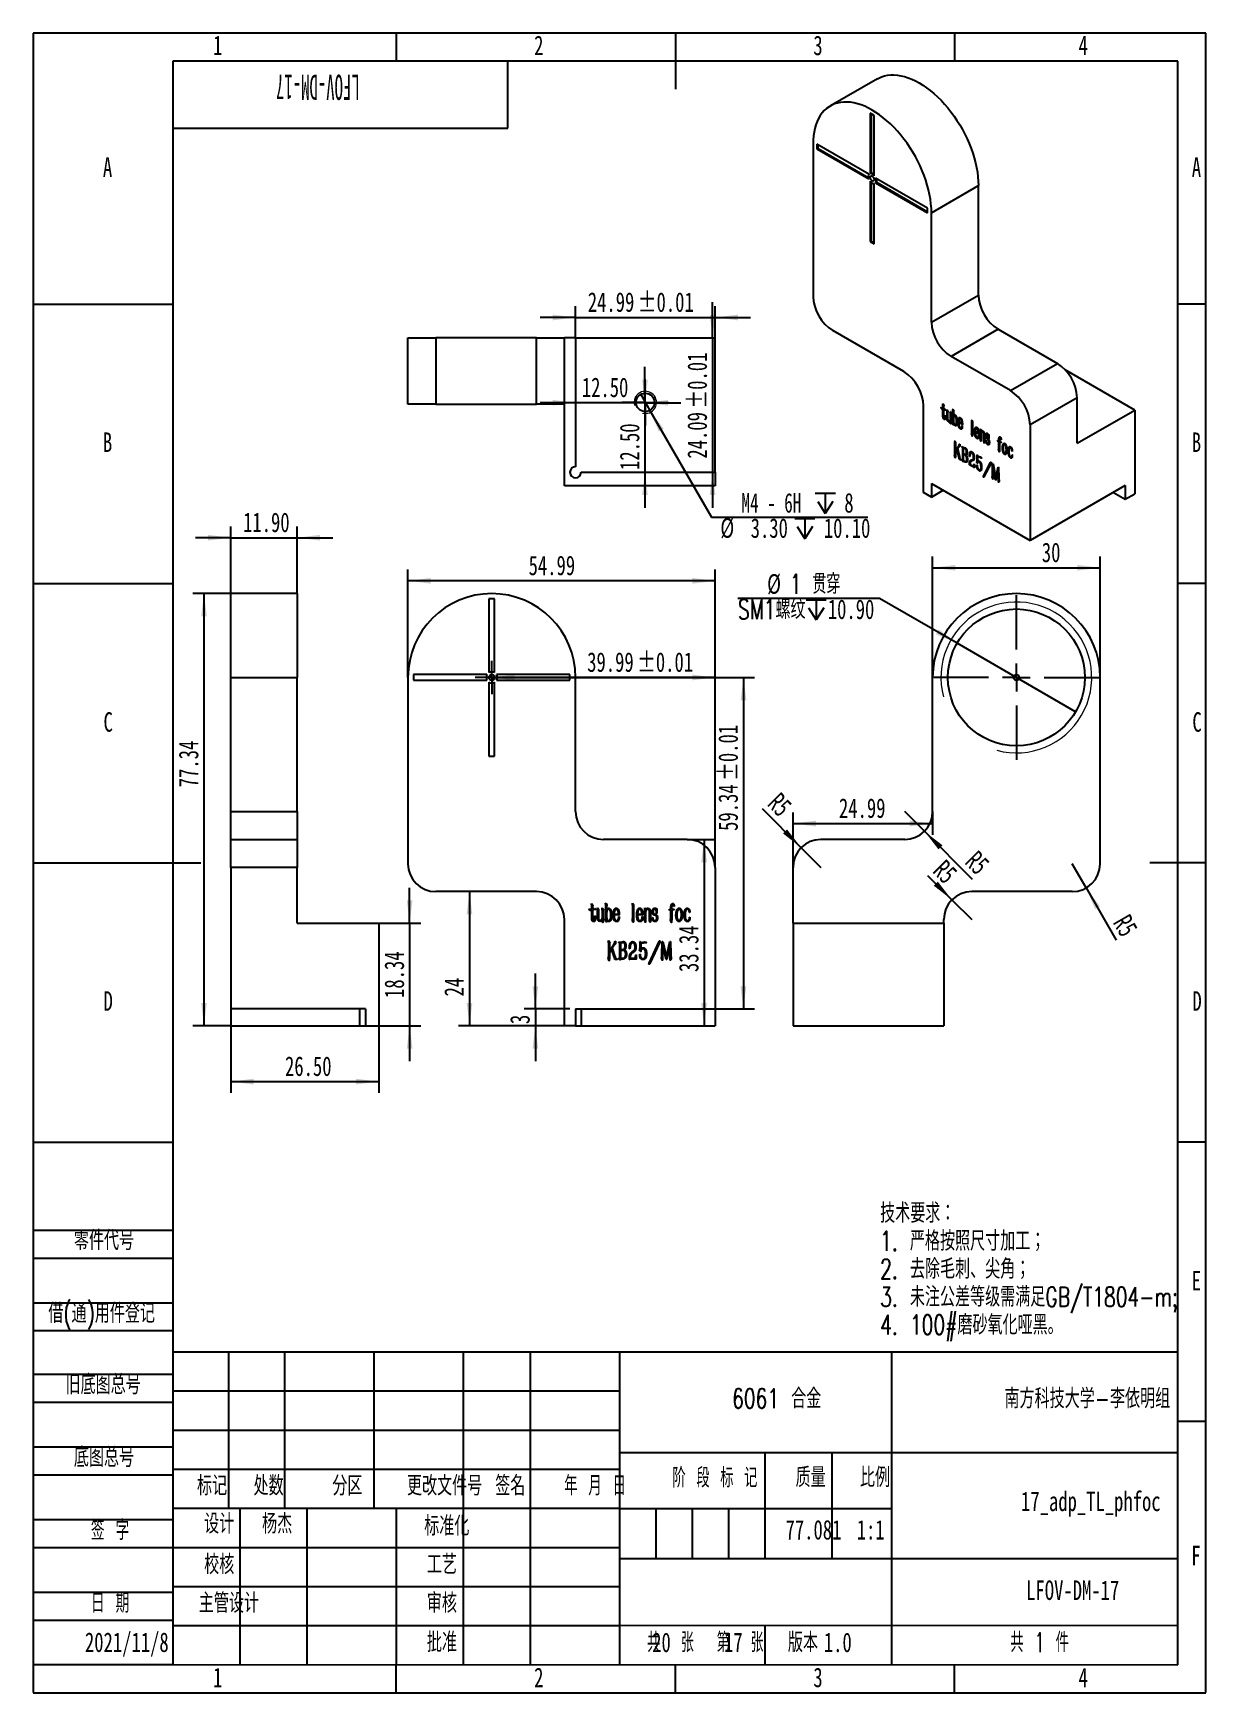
# Model space of a CAD drawing. Header units: millimetres. Extents: x 0 to 210, y 0 to 297.
import ezdxf

# ---------------------------------------------------------------- set-up
doc = ezdxf.new("R2010")
doc.units = ezdxf.units.MM
doc.layers.add('图框', color=7, linetype='Continuous')
doc.layers.add('图纸格式', color=7, linetype='Continuous')
doc.layers.add('根据设置的颜色创建', color=7, linetype='Continuous', lineweight=25)
doc.styles.add('SLDTEXTSTYLE0', font='TXT', dxfattribs={"width": 0.7, "bigfont": 'bigfont'})
doc.styles.add('SLDTEXTSTYLE1', font='TXT', dxfattribs={"width": 0.62, "bigfont": 'bigfont'})
doc.styles.add('SLDTEXTSTYLE2', font='TXT', dxfattribs={"width": 0.614286, "bigfont": 'bigfont'})
doc.styles.add('SLDTEXTSTYLE3', font='TXT', dxfattribs={"width": 0.6, "bigfont": 'bigfont'})
doc.styles.add('SLDTEXTSTYLE4', font='TXT', dxfattribs={"width": 0.633333, "bigfont": 'bigfont'})
doc.styles.add('SLDTEXTSTYLE5', font='TXT', dxfattribs={"width": 0.7})
doc.styles.add('SLDTEXTSTYLE6', font='TXT', dxfattribs={"width": 0.49})
doc.styles.add('SLDTEXTSTYLE7', font='TXT', dxfattribs={"width": 0.642857})
doc.styles.add('SLDTEXTSTYLE8', font='TXT', dxfattribs={"width": 0.65, "bigfont": 'bigfont'})
doc.dimstyles.new('SLDDIMSTYLE0', dxfattribs={"dimtxt": 3.5, "dimasz": 4.08, "dimexe": 0, "dimexo": 0.0625, "dimgap": 0.875, "dimtad": 2, "dimrnd": 1e-09, "dimzin": 12, "dimdsep": 46, "dimtxsty": 'SLDTEXTSTYLE5', "dimsah": 1, "dimcen": 0.09, "dimadec": 0, "dimazin": 3, "dimtfac": 1, "dimtofl": 0, "dimtmove": 0, "dimatfit": 3, "dimfxl": 0, "dimfrac": 2, "dimtolj": 1, "dimtzin": 12, "dimarcsym": 0})
doc.dimstyles.new('SLDDIMSTYLE1', dxfattribs={"dimtxt": 3.5, "dimasz": 4.08, "dimexe": 0, "dimexo": 0.0625, "dimgap": 0.875, "dimtad": 2, "dimrnd": 1e-09, "dimzin": 12, "dimdsep": 46, "dimtxsty": 'SLDTEXTSTYLE5', "dimsah": 1, "dimcen": 0.09, "dimadec": 0, "dimazin": 3, "dimtfac": 1, "dimtmove": 0, "dimatfit": 0, "dimfxl": 0, "dimfrac": 2, "dimtolj": 1, "dimtzin": 12, "dimarcsym": 0})
doc.dimstyles.new('SLDDIMSTYLE2', dxfattribs={"dimtxt": 3.5, "dimasz": 4.08, "dimexe": 0, "dimexo": 0.0625, "dimgap": 0.875, "dimtad": 2, "dimrnd": 1e-09, "dimzin": 12, "dimdsep": 46, "dimtxsty": 'SLDTEXTSTYLE5', "dimsah": 1, "dimcen": 0.09, "dimadec": 0, "dimazin": 3, "dimtol": 1, "dimtp": 0.01, "dimtm": 0.01, "dimtfac": 1, "dimtofl": 0, "dimtmove": 0, "dimatfit": 3, "dimfxl": 0, "dimfrac": 2, "dimtolj": 1, "dimarcsym": 0})
doc.dimstyles.new('SLDDIMSTYLE3', dxfattribs={"dimtxt": 3.5, "dimasz": 4.08, "dimexe": 0, "dimexo": 0.0625, "dimgap": 0.875, "dimtad": 2, "dimrnd": 1e-09, "dimzin": 4, "dimdsep": 46, "dimtxsty": 'SLDTEXTSTYLE5', "dimsah": 1, "dimcen": 0.09, "dimadec": 0, "dimazin": 1, "dimtfac": 1, "dimtmove": 0, "dimatfit": 0, "dimfxl": 0, "dimfrac": 2, "dimtolj": 1, "dimtzin": 12, "dimarcsym": 0})
doc.dimstyles.new('SLDDIMSTYLE4', dxfattribs={"dimtxt": 3.5, "dimasz": 4.08, "dimexe": 0, "dimexo": 0.0625, "dimgap": 0.875, "dimtad": 2, "dimrnd": 1e-09, "dimzin": 4, "dimdsep": 46, "dimtxsty": 'SLDTEXTSTYLE5', "dimsah": 1, "dimcen": 0.09, "dimadec": 0, "dimazin": 1, "dimtfac": 1, "dimtofl": 0, "dimtmove": 0, "dimatfit": 3, "dimfxl": 0, "dimfrac": 2, "dimtolj": 1, "dimtzin": 12, "dimarcsym": 0})
doc.dimstyles.new('SLDDIMSTYLE5', dxfattribs={"dimtxt": 3.5, "dimasz": 4.08, "dimexe": 0, "dimexo": 0.0625, "dimgap": 0.875, "dimtad": 2, "dimrnd": 1e-09, "dimzin": 12, "dimdsep": 46, "dimtxsty": 'SLDTEXTSTYLE5', "dimsah": 1, "dimcen": 0.09, "dimadec": 0, "dimazin": 3, "dimtol": 1, "dimtp": 0.01, "dimtm": 0.01, "dimtfac": 1, "dimtmove": 0, "dimatfit": 0, "dimfxl": 0, "dimfrac": 2, "dimtolj": 1, "dimarcsym": 0})
doc.dimstyles.new('SLDDIMSTYLE6', dxfattribs={"dimtxt": 3.5, "dimasz": 4.08, "dimexe": 0, "dimexo": 0.0625, "dimgap": 0.875, "dimtad": 0, "dimtih": 1, "dimtoh": 1, "dimdec": 6, "dimrnd": 1e-09, "dimzin": 12, "dimdsep": 46, "dimtxsty": 'SLDTEXTSTYLE5', "dimblk1": 'NONE', "dimsah": 1, "dimcen": 0, "dimadec": 0, "dimazin": 3, "dimtfac": 1, "dimtmove": 0, "dimatfit": 3, "dimldrblk": 'NONE', "dimfxl": 0, "dimfrac": 2, "dimtolj": 1, "dimtzin": 12, "dimarcsym": 0})
doc.dimstyles.new('SLDDIMSTYLE7', dxfattribs={"dimtxt": 3.5, "dimasz": 4.08, "dimexe": 0, "dimexo": 0.0625, "dimgap": 0.875, "dimtad": 0, "dimtih": 1, "dimtoh": 1, "dimrnd": 1e-09, "dimzin": 12, "dimdsep": 46, "dimtxsty": 'SLDTEXTSTYLE5', "dimblk1": 'NONE', "dimsah": 1, "dimcen": 0, "dimadec": 0, "dimazin": 3, "dimtfac": 1, "dimtmove": 0, "dimatfit": 3, "dimldrblk": 'NONE', "dimfxl": 0, "dimfrac": 2, "dimtolj": 1, "dimtzin": 12, "dimarcsym": 0})
doc.dimstyles.new('SLDDIMSTYLE8', dxfattribs={"dimtxt": 3.5, "dimasz": 4.08, "dimexe": 0, "dimexo": 0.0625, "dimgap": 0.875, "dimtad": 2, "dimrnd": 1e-09, "dimzin": 12, "dimdsep": 46, "dimtxsty": 'SLDTEXTSTYLE5', "dimsah": 1, "dimcen": 0, "dimadec": 0, "dimazin": 3, "dimtfac": 1, "dimtofl": 0, "dimtmove": 0, "dimatfit": 3, "dimfxl": 0, "dimfrac": 2, "dimtolj": 1, "dimtzin": 12, "dimarcsym": 0})

msp = doc.modelspace()

# ---------------------------------------------------------------- texts
at = {"color": 7, "linetype": 'Continuous', "lineweight": 0, "char_height": 3.5, "attachment_point": 2, "style": 'SLDTEXTSTYLE5'}
for s, insert in [('1', (33.0444444, 296.5679808)), ('2', (90.5444444, 296.5679808)), ('3', (140.5444444, 296.5679808)), ('4', (188.0444444, 296.5679808))]:
    msp.add_mtext(s, dxfattribs=dict(at, insert=insert))
at = {"layer": '图框', "insert": (50.9807446, 285.064406), "char_height": 4.5, "attachment_point": 2, "rotation": 180, "style": 'SLDTEXTSTYLE6'}
msp.add_mtext('LFOV-DM-17', dxfattribs=at)
at = {"layer": '图框', "char_height": 3.5}
for s, insert, attachment_point, style in [('A', (13.3203125, 274.7909201), 2, 'SLDTEXTSTYLE5'), ('A', (208.3203125, 274.7909201), 2, 'SLDTEXTSTYLE5'), ('B', (13.3203125, 225.5409201), 2, 'SLDTEXTSTYLE5'), ('B', (208.3203125, 225.5409201), 2, 'SLDTEXTSTYLE5'), ('C', (13.4272569, 175.4760692), 2, 'SLDTEXTSTYLE5'), ('C', (208.4272569, 175.4760692), 2, 'SLDTEXTSTYLE5'), ('D', (13.4296875, 125.5409201), 2, 'SLDTEXTSTYLE5'), ('D', (208.4296875, 125.5409201), 2, 'SLDTEXTSTYLE5'), ('零件代号', (7.2921167, 82.703292), 1, 'SLDTEXTSTYLE0'), ('E', (208.3178819, 75.4760692), 2, 'SLDTEXTSTYLE5'), ('借(通)用件登记', (2.7046163, 69.6777326), 1, 'SLDTEXTSTYLE0'), ('旧底图总号', (5.7921164, 56.9053), 1, 'SLDTEXTSTYLE0'), ('6061 合金', (133.1513393, 54.3990529), 2, 'SLDTEXTSTYLE0'), ('南方科技大学-李依明组', (188.7790183, 54.3990529), 2, 'SLDTEXTSTYLE0'), ('底图总号', (7.2921167, 43.8852641), 1, 'SLDTEXTSTYLE0'), ('标记', (32.0401075, 38.7885598), 2, 'SLDTEXTSTYLE0'), ('处数', (42.160637, 38.7885598), 2, 'SLDTEXTSTYLE0'), ('分区', (56.2599008, 38.7885598), 2, 'SLDTEXTSTYLE0'), ('更改文件号', (73.6804743, 38.7885598), 2, 'SLDTEXTSTYLE0'), ('签名', (85.4411077, 38.7885598), 2, 'SLDTEXTSTYLE0'), ('年 月 日', (100.6172965, 38.7885598), 2, 'SLDTEXTSTYLE1'), ('阶 段 标 记', (122.0830501, 40.2162471), 2, 'SLDTEXTSTYLE2'), ('质量', (139.226661, 40.2861817), 2, 'SLDTEXTSTYLE0'), ('比例', (150.7591423, 40.2861817), 2, 'SLDTEXTSTYLE0'), ('17_adp_TL_phfoc', (189.4073185, 35.9934112), 2, 'SLDTEXTSTYLE5'), ('签 字', (13.7674931, 30.806994), 2, 'SLDTEXTSTYLE4'), ('设计', (33.310827, 31.9727612), 2, 'SLDTEXTSTYLE0'), ('杨杰', (43.691887, 31.9727615), 2, 'SLDTEXTSTYLE0'), ('标准化', (74.0740412, 31.5920386), 2, 'SLDTEXTSTYLE0'), ('77.081', (139.7373327, 30.9083536), 2, 'SLDTEXTSTYLE5'), ('1:1', (149.9862256, 30.9083536), 2, 'SLDTEXTSTYLE5'), ('校核', (33.310827, 24.7021677), 2, 'SLDTEXTSTYLE0'), ('工艺', (73.1966105, 24.7021677), 2, 'SLDTEXTSTYLE0'), ('F', (208.2243055, 26.2909201), 2, 'SLDTEXTSTYLE5'), ('日 期', (13.7674931, 17.7869982), 2, 'SLDTEXTSTYLE4'), ('主管设计', (35.0608271, 17.7879105), 2, 'SLDTEXTSTYLE0'), ('审核', (73.1966105, 17.7973832), 2, 'SLDTEXTSTYLE0'), ('LFOV-DM-17', (186.158879, 20.0842047), 2, 'SLDTEXTSTYLE5'), ('2021/11/8', (16.7685052, 10.7783984), 2, 'SLDTEXTSTYLE5'), ('批准', (73.199041, 10.7783982), 2, 'SLDTEXTSTYLE0'), ('共  张', (114.1366995, 10.7483197), 2, 'SLDTEXTSTYLE3'), ('20', (110.8485013, 10.74832), 1, 'SLDTEXTSTYLE5'), ('第  张', (126.6114846, 10.7483197), 2, 'SLDTEXTSTYLE3'), ('17', (123.7235415, 10.74832), 1, 'SLDTEXTSTYLE5'), ('版本', (137.8522733, 10.7483197), 2, 'SLDTEXTSTYLE0'), ('1.0', (141.5890189, 10.74832), 1, 'SLDTEXTSTYLE5'), ('共 1 件', (174.9856153, 10.7483197), 1, 'SLDTEXTSTYLE1'), ('1', (33.0444444, 4.4760692), 2, 'SLDTEXTSTYLE5'), ('2', (90.5444444, 4.4760692), 2, 'SLDTEXTSTYLE5'), ('3', (140.5444444, 4.4760692), 2, 'SLDTEXTSTYLE5'), ('4', (188.0444444, 4.4760692), 2, 'SLDTEXTSTYLE5')]:
    msp.add_mtext(s, dxfattribs=dict(at, insert=insert, attachment_point=attachment_point, style=style))

# ---------------------------------------------------------------- blocks, each defined once
blk = doc.blocks.new('SW_NOTE_0')
at = {"layer": '图纸格式', "color": 0, "char_height": 3.5, "attachment_point": 1, "style": 'SLDTEXTSTYLE0'}
for s, insert in [('技术要求：', (0, 4.51)), ('1. 严格按照尺寸加工；', (0, -0.49)), ('2. 去除毛刺、尖角；', (0, -5.49)), ('3. 未注公差等级需满足GB/T1804-m;', (0, -10.49)), ('4. 100#磨砂氧化哑黑。', (0, -15.49))]:
    blk.add_mtext(s, dxfattribs=dict(at, insert=insert))
blk = doc.blocks.new('_D')
at = {"layer": '根据设置的颜色创建'}
for p, q in [((67.12, 181.7), (67.12, 200.99)), ((122.12, 147.7), (122.12, 200.99)), ((122.12, 198.99), (67.12, 198.99))]:
    blk.add_line(p, q, dxfattribs=at)
for points in [[(67.12, 198.99), (71.2, 198.48), (71.2, 199.5)], [(122.12, 198.99), (118.04, 199.5), (118.04, 198.48)]]:
    blk.add_solid(points, dxfattribs=at)
at = {"layer": '根据设置的颜色创建', "insert": (88.72, 203.5), "char_height": 3.5, "attachment_point": 1, "style": 'SLDTEXTSTYLE5'}
blk.add_mtext('54.99', dxfattribs=at)
blk = doc.blocks.new('_D_1')
at = {"layer": '根据设置的颜色创建'}
for p, q in [((89.93, 122.36), (89.93, 128.71)), ((96.12, 122.36), (87.93, 122.36)), ((89.93, 122.36), (89.93, 119.36)), ((95.12, 119.36), (87.93, 119.36)), ((89.93, 119.36), (89.93, 113.01))]:
    blk.add_line(p, q, dxfattribs=at)
for points in [[(89.93, 122.36), (90.43, 126.44), (89.42, 126.44)], [(89.93, 119.36), (89.42, 115.28), (90.43, 115.28)]]:
    blk.add_solid(points, dxfattribs=at)
at = {"layer": '根据设置的颜色创建', "insert": (85.41, 119.66), "char_height": 3.5, "attachment_point": 1, "rotation": 90, "style": 'SLDTEXTSTYLE5'}
blk.add_mtext('3', dxfattribs=at)
blk = doc.blocks.new('_D_2')
at = {"layer": '根据设置的颜色创建'}
for p, q in [((117.12, 152.7), (122.15, 152.7)), ((120.15, 152.7), (120.15, 119.36))]:
    blk.add_line(p, q, dxfattribs=at)
for points in [[(120.15, 152.7), (119.64, 148.62), (120.66, 148.62)], [(120.15, 119.36), (120.66, 123.44), (119.64, 123.44)]]:
    blk.add_solid(points, dxfattribs=at)
at = {"layer": '根据设置的颜色创建', "insert": (115.64, 128.97), "char_height": 3.5, "attachment_point": 1, "rotation": 90, "style": 'SLDTEXTSTYLE5'}
blk.add_mtext('33.34', dxfattribs=at)
blk = doc.blocks.new('_D_3')
at = {"layer": '根据设置的颜色创建'}
for p, q in [((78.14, 143.36), (78.14, 119.36)), ((95.12, 119.36), (76.14, 119.36))]:
    blk.add_line(p, q, dxfattribs=at)
for points in [[(78.14, 143.36), (77.63, 139.28), (78.64, 139.28)], [(78.14, 119.36), (78.64, 123.44), (77.63, 123.44)]]:
    blk.add_solid(points, dxfattribs=at)
at = {"layer": '根据设置的颜色创建', "insert": (73.62, 124.61), "char_height": 3.5, "attachment_point": 1, "rotation": 90, "style": 'SLDTEXTSTYLE5'}
blk.add_mtext('24', dxfattribs=at)
blk = doc.blocks.new('_D_4')
at = {"layer": '根据设置的颜色创建'}
for p, q in [((85.12, 181.7), (129.2, 181.7)), ((127.2, 181.7), (127.2, 122.36)), ((122.12, 122.36), (129.2, 122.36))]:
    blk.add_line(p, q, dxfattribs=at)
for points in [[(127.2, 181.7), (126.69, 177.62), (127.71, 177.62)], [(127.2, 122.36), (127.71, 126.44), (126.69, 126.44)]]:
    blk.add_solid(points, dxfattribs=at)
at = {"layer": '根据设置的颜色创建', "char_height": 3.5, "attachment_point": 1, "rotation": 90, "style": 'SLDTEXTSTYLE5'}
for s, insert in [('±0.01', (122.69, 163.21)), ('59.34', (122.69, 154.23))]:
    blk.add_mtext(s, dxfattribs=dict(at, insert=insert))
blk = doc.blocks.new('_D_5')
at = {"layer": '根据设置的颜色创建'}
for p, q in [((122.12, 181.69), (82.12, 181.69)), ((122.12, 147.7), (122.12, 183.69))]:
    blk.add_line(p, q, dxfattribs=at)
for points in [[(82.12, 181.69), (86.2, 181.18), (86.2, 182.2)], [(122.12, 181.69), (118.04, 182.2), (118.04, 181.18)]]:
    blk.add_solid(points, dxfattribs=at)
at = {"layer": '根据设置的颜色创建', "char_height": 3.5, "attachment_point": 1, "style": 'SLDTEXTSTYLE5'}
for s, insert in [('39.99', (99.21, 186.2)), ('±0.01', (108.18, 186.2))]:
    blk.add_mtext(s, dxfattribs=dict(at, insert=insert))
blk = doc.blocks.new('SW_CENTERMARKSYMBOL_0')
at = {"layer": '根据设置的颜色创建', "color": 0}
for p, q in [((0, 2.5), (0, 3)), ((0, 0), (-2.5, 0)), ((0, 0), (0, 2.5)), ((0, 0), (0, -2.5)), ((0, 0), (2.5, 0)), ((2.5, 0), (3, 0)), ((-2.5, 0), (-3, 0)), ((0, -2.5), (0, -3))]:
    blk.add_line(p, q, dxfattribs=at)
blk = doc.blocks.new('_D_6')
at = {"layer": '根据设置的颜色创建'}
for p, q in [((35.39, 196.7), (28.58, 196.7)), ((30.58, 196.7), (30.58, 119.36)), ((35.39, 119.36), (28.58, 119.36))]:
    blk.add_line(p, q, dxfattribs=at)
for points in [[(30.58, 196.7), (30.08, 192.62), (31.09, 192.62)], [(30.58, 119.36), (31.09, 123.44), (30.08, 123.44)]]:
    blk.add_solid(points, dxfattribs=at)
at = {"layer": '根据设置的颜色创建', "insert": (26.07, 162.04), "char_height": 3.5, "attachment_point": 1, "rotation": 90, "style": 'SLDTEXTSTYLE5'}
blk.add_mtext('77.34', dxfattribs=at)
blk = doc.blocks.new('_D_7')
at = {"layer": '根据设置的颜色创建'}
for p, q in [((67.42, 137.7), (67.42, 144.05)), ((61.89, 137.7), (69.42, 137.7)), ((67.42, 137.7), (67.42, 119.36)), ((60.48, 119.36), (69.42, 119.36)), ((67.42, 119.36), (67.42, 113.01))]:
    blk.add_line(p, q, dxfattribs=at)
for points in [[(67.42, 137.7), (67.93, 141.78), (66.91, 141.78)], [(67.42, 119.36), (66.91, 115.28), (67.93, 115.28)]]:
    blk.add_solid(points, dxfattribs=at)
at = {"layer": '根据设置的颜色创建', "insert": (62.91, 124.33), "char_height": 3.5, "attachment_point": 1, "rotation": 90, "style": 'SLDTEXTSTYLE5'}
blk.add_mtext('18.34', dxfattribs=at)
blk = doc.blocks.new('_D_8')
at = {"layer": '根据设置的颜色创建'}
for p, q in [((35.39, 181.7), (35.39, 208.7)), ((47.29, 196.7), (47.29, 208.7)), ((35.39, 206.7), (29.04, 206.7)), ((35.39, 206.7), (47.29, 206.7)), ((47.29, 206.7), (53.64, 206.7))]:
    blk.add_line(p, q, dxfattribs=at)
for points in [[(35.39, 206.7), (31.31, 207.21), (31.31, 206.19)], [(47.29, 206.7), (51.37, 206.19), (51.37, 207.21)]]:
    blk.add_solid(points, dxfattribs=at)
at = {"layer": '根据设置的颜色创建', "insert": (37.59, 211.21), "char_height": 3.5, "attachment_point": 1, "style": 'SLDTEXTSTYLE5'}
blk.add_mtext('11.90', dxfattribs=at)
blk = doc.blocks.new('_D_9')
at = {"layer": '根据设置的颜色创建'}
for p, q in [((35.39, 119.36), (35.39, 107.36)), ((61.89, 119.36), (61.89, 107.36)), ((35.39, 109.36), (61.89, 109.36))]:
    blk.add_line(p, q, dxfattribs=at)
for points in [[(35.39, 109.36), (39.47, 108.85), (39.47, 109.87)], [(61.89, 109.36), (57.81, 109.87), (57.81, 108.85)]]:
    blk.add_solid(points, dxfattribs=at)
at = {"layer": '根据设置的颜色创建', "insert": (45.1, 113.87), "char_height": 3.5, "attachment_point": 1, "style": 'SLDTEXTSTYLE5'}
blk.add_mtext('26.50', dxfattribs=at)
blk = doc.blocks.new('_D_10')
at = {"layer": '根据设置的颜色创建'}
for p, q in [((97.12, 242.51), (97.12, 248.12)), ((122.12, 242.51), (122.12, 248.12)), ((97.12, 246.12), (90.77, 246.12)), ((97.12, 246.12), (122.12, 246.12)), ((122.12, 246.12), (128.47, 246.12))]:
    blk.add_line(p, q, dxfattribs=at)
for points in [[(97.12, 246.12), (93.04, 246.63), (93.04, 245.61)], [(122.12, 246.12), (126.2, 245.61), (126.2, 246.63)]]:
    blk.add_solid(points, dxfattribs=at)
at = {"layer": '根据设置的颜色创建', "char_height": 3.5, "attachment_point": 1, "style": 'SLDTEXTSTYLE5'}
for s, insert in [('24.99', (99.32, 250.63)), ('±0.01', (108.3, 250.63))]:
    blk.add_mtext(s, dxfattribs=dict(at, insert=insert))
blk = doc.blocks.new('_D_11')
at = {"layer": '根据设置的颜色创建'}
for p, q in [((121.67, 242.51), (121.67, 248.86)), ((121.67, 242.51), (121.67, 218.42)), ((121.67, 218.42), (121.67, 212.07))]:
    blk.add_line(p, q, dxfattribs=at)
for points in [[(121.67, 242.51), (122.17, 246.59), (121.16, 246.59)], [(121.67, 218.42), (121.16, 214.34), (122.17, 214.34)]]:
    blk.add_solid(points, dxfattribs=at)
at = {"layer": '根据设置的颜色创建', "char_height": 3.5, "attachment_point": 1, "rotation": 90, "style": 'SLDTEXTSTYLE5'}
for s, insert in [('±0.01', (117.15, 229.84)), ('24.09', (117.15, 220.86))]:
    blk.add_mtext(s, dxfattribs=dict(at, insert=insert))
blk = doc.blocks.new('_D_12')
at = {"layer": '根据设置的颜色创建'}
for p, q in [((97.12, 230.86), (90.77, 230.86)), ((109.62, 230.86), (97.12, 230.86)), ((109.62, 230.91), (109.62, 228.86)), ((109.62, 230.86), (115.97, 230.86))]:
    blk.add_line(p, q, dxfattribs=at)
for points in [[(97.12, 230.86), (93.04, 231.37), (93.04, 230.35)], [(109.62, 230.86), (113.7, 230.35), (113.7, 231.37)]]:
    blk.add_solid(points, dxfattribs=at)
at = {"layer": '根据设置的颜色创建', "insert": (98.25, 235.37), "char_height": 3.5, "attachment_point": 1, "style": 'SLDTEXTSTYLE5'}
blk.add_mtext('12.50', dxfattribs=at)
blk = doc.blocks.new('_D_13')
at = {"layer": '根据设置的颜色创建'}
for p, q in [((109.56, 230.91), (109.56, 237.26)), ((109.62, 230.91), (107.56, 230.91)), ((109.56, 230.91), (109.56, 218.42)), ((109.56, 218.42), (109.56, 212.07))]:
    blk.add_line(p, q, dxfattribs=at)
for points in [[(109.56, 230.91), (110.07, 234.99), (109.05, 234.99)], [(109.56, 218.42), (109.05, 214.34), (110.07, 214.34)]]:
    blk.add_solid(points, dxfattribs=at)
at = {"layer": '根据设置的颜色创建', "insert": (105.05, 218.83), "char_height": 3.5, "attachment_point": 1, "rotation": 90, "style": 'SLDTEXTSTYLE5'}
blk.add_mtext('12.50', dxfattribs=at)
blk = doc.blocks.new('SW_SYMBOL_HOLE_DEPTH')
at = {"layer": '根据设置的颜色创建', "color": 0}
for p, q in [((0, 875), (800, 875)), ((400, 875), (400, 75)), ((100, 555), (400, 75)), ((700, 555), (400, 75))]:
    blk.add_line(p, q, dxfattribs=at)
blk = doc.blocks.new('_D_14')
at = {"layer": '根据设置的颜色创建'}
for p, q in [((108.79, 232.34), (110.44, 229.48)), ((110.44, 229.48), (121.48, 210.37)), ((121.48, 210.37), (149.49, 210.37))]:
    blk.add_line(p, q, dxfattribs=at)
blk.add_solid([(110.44, 229.48), (112.04, 225.7), (112.92, 226.2)], dxfattribs=at)
at = {"layer": '根据设置的颜色创建', "xscale": 0.004511737089201878, "yscale": 0.004511737089201878, "zscale": 0.004511737089201878}
for p in [(140.05, 210.71), (136.38, 206.19)]:
    blk.add_blockref('SW_SYMBOL_HOLE_DEPTH', p, dxfattribs=at)
at = {"layer": '根据设置的颜色创建', "char_height": 3.5, "attachment_point": 1}
for s, insert, style in [('M4 - 6H', (126.85, 214.7), 'SLDTEXTSTYLE7'), ('8', (145.26, 214.7), 'SLDTEXTSTYLE5'), ('%%c', (123.06, 210.2), 'SLDTEXTSTYLE5'), ('3.30', (128.49, 210.18), 'SLDTEXTSTYLE5'), ('10.10', (141.59, 210.18), 'SLDTEXTSTYLE5')]:
    blk.add_mtext(s, dxfattribs=dict(at, insert=insert, style=style))
blk = doc.blocks.new('_None')
blk = doc.blocks.new('SW_CENTERMARKSYMBOL_1')
at = {"layer": '根据设置的颜色创建', "color": 0}
for p, q in [((0, 2.5), (0, 4.15)), ((-2.5, 0), (-4.15, 0)), ((0, 0), (-2.5, 0)), ((0, 0), (0, 2.5)), ((0, 0), (0, -2.5)), ((0, 0), (2.5, 0)), ((2.5, 0), (4.15, 0)), ((0, -2.5), (0, -4.15))]:
    blk.add_line(p, q, dxfattribs=at)
blk = doc.blocks.new('_D_15')
at = {"layer": '根据设置的颜色创建'}
for p, q in [((136.08, 147.7), (136.08, 157.55)), ((161.07, 157.7), (161.07, 153.55)), ((136.08, 155.55), (161.07, 155.55))]:
    blk.add_line(p, q, dxfattribs=at)
for points in [[(136.08, 155.55), (140.16, 155.04), (140.16, 156.06)], [(161.07, 155.55), (156.99, 156.06), (156.99, 155.04)]]:
    blk.add_solid(points, dxfattribs=at)
at = {"layer": '根据设置的颜色创建', "insert": (144.3, 160.06), "char_height": 3.5, "attachment_point": 1, "style": 'SLDTEXTSTYLE5'}
blk.add_mtext('24.99', dxfattribs=at)
blk = doc.blocks.new('_D_16')
at = {"layer": '根据设置的颜色创建'}
for p, q in [((161.07, 181.7), (161.07, 203.32)), ((191.07, 181.7), (191.07, 203.32)), ((161.07, 201.32), (191.07, 201.32))]:
    blk.add_line(p, q, dxfattribs=at)
for points in [[(161.07, 201.32), (165.15, 200.81), (165.15, 201.83)], [(191.07, 201.32), (186.99, 201.83), (186.99, 200.81)]]:
    blk.add_solid(points, dxfattribs=at)
at = {"layer": '根据设置的颜色创建', "insert": (180.63, 205.83), "char_height": 3.5, "attachment_point": 1, "style": 'SLDTEXTSTYLE5'}
blk.add_mtext('30', dxfattribs=at)
blk = doc.blocks.new('_D_17')
at = {"layer": '根据设置的颜色创建'}
for p, q in [((151.56, 195.84), (126.21, 195.84)), ((165.46, 187.82), (151.56, 195.84)), ((186.68, 175.57), (165.46, 187.82))]:
    blk.add_line(p, q, dxfattribs=at)
blk.add_solid([(165.46, 187.82), (162.18, 190.3), (161.67, 189.42)], dxfattribs=at)
at = {"layer": '根据设置的颜色创建', "xscale": 0.004511737089201878, "yscale": 0.004511737089201878, "zscale": 0.004511737089201878}
blk.add_blockref('SW_SYMBOL_HOLE_DEPTH', (138.41, 191.66), dxfattribs=at)
at = {"layer": '根据设置的颜色创建', "char_height": 3.5, "attachment_point": 1}
for s, insert, style in [('%%c', (131.44, 200.18), 'SLDTEXTSTYLE5'), ('1 贯穿', (135.56, 200.17), 'SLDTEXTSTYLE8'), ('SM1螺纹', (126.21, 195.65), 'SLDTEXTSTYLE0'), ('10.90', (142.3, 195.65), 'SLDTEXTSTYLE5')]:
    blk.add_mtext(s, dxfattribs=dict(at, insert=insert, style=style))
blk = doc.blocks.new('_D_18')
at = {"layer": '根据设置的颜色创建'}
for q in [(186.07, 148.36), (193.96, 134.7)]:
    blk.add_line((188.57, 144.03), q, dxfattribs=at)
blk.add_solid([(188.57, 144.03), (190.17, 140.24), (191.05, 140.75)], dxfattribs=at)
at = {"layer": '根据设置的颜色创建', "insert": (196.31, 139.6), "char_height": 3.5, "attachment_point": 1, "rotation": 300, "style": 'SLDTEXTSTYLE5'}
blk.add_mtext('R5', dxfattribs=at)
blk = doc.blocks.new('_D_19')
at = {"layer": '根据设置的颜色创建'}
for q in [(160.24, 146.19), (168.07, 138.36)]:
    blk.add_line((164.53, 141.89), q, dxfattribs=at)
blk.add_solid([(164.53, 141.89), (162.01, 145.14), (161.29, 144.42)], dxfattribs=at)
at = {"layer": '根据设置的颜色创建', "insert": (163.39, 149.34), "char_height": 3.5, "attachment_point": 1, "rotation": 315, "style": 'SLDTEXTSTYLE5'}
blk.add_mtext('R5', dxfattribs=at)
blk = doc.blocks.new('_D_20')
at = {"layer": '根据设置的颜色创建'}
for q in [(130.6, 158.18), (141.08, 147.7)]:
    blk.add_line((137.54, 151.23), q, dxfattribs=at)
blk.add_solid([(137.54, 151.23), (135.01, 154.48), (134.3, 153.76)], dxfattribs=at)
at = {"layer": '根据设置的颜色创建', "insert": (133.77, 161.35), "char_height": 3.5, "attachment_point": 1, "rotation": 315, "style": 'SLDTEXTSTYLE5'}
blk.add_mtext('R5', dxfattribs=at)
blk = doc.blocks.new('_D_21')
at = {"layer": '根据设置的颜色创建'}
for q in [(156.07, 157.7), (168.15, 145.62)]:
    blk.add_line((159.61, 154.16), q, dxfattribs=at)
blk.add_solid([(159.61, 154.16), (162.13, 150.92), (162.85, 151.64)], dxfattribs=at)
at = {"layer": '根据设置的颜色创建', "insert": (169.15, 150.96), "char_height": 3.5, "attachment_point": 1, "rotation": 315, "style": 'SLDTEXTSTYLE5'}
blk.add_mtext('R5', dxfattribs=at)
blk = doc.blocks.new('SW_CENTERMARKSYMBOL_2')
at = {"layer": '根据设置的颜色创建', "color": 0}
for p, q in [((0, 5), (0, 14.75)), ((-5, 0), (-14.75, 0)), ((0, 0), (-2.5, 0)), ((0, 0), (0, 2.5)), ((0, 0), (2.5, 0)), ((0, 0), (0, -2.5)), ((5, 0), (14.75, 0)), ((0, -5), (0, -14.75))]:
    blk.add_line(p, q, dxfattribs=at)

# ---------------------------------------------------------------- dimensions: what is measured, and where the dimension line sits
at = {"layer": '根据设置的颜色创建'}
for base, p1, p2, dimstyle, picture, middle in [((122.1161443, 246.1221426), (97.1225443, 242.5057036), (122.1161443, 242.5057036), 'SLDDIMSTYLE5', '_D_10', (108.5189673, 246.1221426)), ((97.1225443, 230.8615259), (109.6193443, 230.9125036), (97.1225443, 219.4157036), 'SLDDIMSTYLE3', '_D_12', (102.0891273, 230.8615259)), ((47.2924541, 206.6970055), (35.3924541, 181.6970055), (47.2924541, 196.6970055), 'SLDDIMSTYLE3', '_D_8', (41.4213544, 206.6970055)), ((191.0697329, 201.3195454), (161.0697329, 181.6970055), (191.0697329, 181.6970055), 'SLDDIMSTYLE0', '_D_16', (182.1646447, 201.3195454)), ((161.0697329, 155.5493505), (136.0761329, 147.6970055), (161.0697329, 157.6970055), 'SLDDIMSTYLE0', '_D_15', (148.1297356, 155.5493505))]:
    dim = msp.add_linear_dim(base=base, p1=p1, p2=p2, dimstyle=dimstyle, dxfattribs=at)
    dim.commit()
    dim.dimension.update_dxf_attribs({"geometry": picture, "text_midpoint": middle, "dimtype": 160})
for base, p1, p2, angle, dimstyle, picture, middle in [((121.6664843, 218.4157036), (122.1161443, 242.5057036), (122.1161443, 218.4157036), 90, 'SLDDIMSTYLE5', '_D_11', (121.6664843, 230.0605999)), ((109.5590248, 218.4157036), (109.6193443, 230.9125036), (98.1225443, 218.4157036), 90, 'SLDDIMSTYLE3', '_D_13', (109.5590248, 222.6726274)), ((67.1225443, 198.9884352), (122.1161443, 147.6970055), (67.1225443, 181.6970055), 0, 'SLDDIMSTYLE0', '_D', (92.5504766, 198.9884352)), ((30.5841759, 119.3570055), (35.3924541, 196.6970055), (35.3924541, 119.3570055), 90, 'SLDDIMSTYLE0', '_D_6', (30.5841759, 165.8727202)), ((82.1225443, 181.6886443), (122.1161443, 147.6970055), (82.1225443, 178.6970055), 0, 'SLDDIMSTYLE2', '_D_5', (108.4043644, 181.6886443)), ((127.1979028, 122.3570055), (85.1225443, 181.6970055), (122.1161443, 122.3570055), 90, 'SLDDIMSTYLE2', '_D_4', (127.1979028, 163.4329124)), ((120.1498793, 119.3570055), (117.1161443, 152.6970055), (122.1161443, 119.3570055), 90, 'SLDDIMSTYLE0', '_D_2', (120.1498793, 132.8103898)), ((67.4204328, 119.3570055), (61.8924541, 137.6970055), (60.4824541, 119.3570055), 90, 'SLDDIMSTYLE1', '_D_7', (67.4204328, 128.1660635)), ((78.1364103, 119.3570055), (72.1225443, 143.3570055), (95.1225443, 119.3570055), 90, 'SLDDIMSTYLE0', '_D_3', (78.1364103, 126.1416136)), ((89.9258541, 119.3570055), (96.1225443, 122.3570055), (95.1225443, 119.3570055), 90, 'SLDDIMSTYLE1', '_D_1', (89.9258541, 120.4255196)), ((61.8924541, 109.3570055), (35.3924541, 119.3570055), (61.8924541, 119.3570055), 0, 'SLDDIMSTYLE4', '_D_9', (48.9399396, 109.3570055))]:
    dim = msp.add_linear_dim(base=base, p1=p1, p2=p2, angle=angle, dimstyle=dimstyle, dxfattribs=at)
    dim.commit()
    dim.dimension.update_dxf_attribs({"geometry": picture, "text_midpoint": middle, "dimtype": 160})
for p1, p2, text, dimstyle, picture, middle in [((108.7944644, 232.3415149), (110.4442241, 229.4834924), ' M4 - 6H {\\fGDT;x} 8\\P%%c 3.30 {\\fGDT;x} 10.10\\P', 'SLDDIMSTYLE6', '_D_14', (136.27544, 210.184694)), ((186.6792917, 175.5733007), (165.460174, 187.8207103), '%%c1 贯穿\\PSM1螺纹 {\\fGDT;x}10.90', 'SLDDIMSTYLE7', '_D_17', (138.0918707, 195.6567743))]:
    dim = msp.add_diameter_dim_2p(p1=p1, p2=p2, text=text, dimstyle=dimstyle, override={"dimpost": '<>'}, dxfattribs=at)
    dim.commit()
    dim.dimension.update_dxf_attribs({"geometry": picture, "text_midpoint": middle, "dimtype": 163})
for center, mpoint, picture, middle in [((141.0761329, 147.6970055), (137.5405989, 151.2325394), '_D_20', (131.5609693, 157.212189)), ((156.0697329, 157.6970055), (159.6052668, 154.1614716), '_D_21', (167.1669811, 146.5997772)), ((168.0697329, 138.3570055), (164.5341989, 141.8925394), '_D_19', (161.1584057, 145.2683526)), ((186.0697329, 148.3570055), (188.5697329, 144.0268785), '_D_18', (193.2684465, 135.888495))]:
    dim = msp.add_radius_dim(center=center, mpoint=mpoint, dimstyle='SLDDIMSTYLE8', dxfattribs=at)
    dim.commit()
    dim.dimension.update_dxf_attribs({"geometry": picture, "text_midpoint": middle, "dimtype": 164})

# ---------------------------------------------------------------- linework, layer by layer
at = {"color": 7, "linetype": 'Continuous', "lineweight": 25}
for p, q in [((151.1737162, 288.8420168), (142.7591455, 283.9843885)), ((149.9049826, 282.7027527), (149.9049826, 271.9049027)), ((150.6120894, 282.2945487), (149.9049826, 282.7027527)), ((150.046404, 282.6211119), (150.046404, 271.9865435)), ((150.6120894, 271.4966986), (150.6120894, 282.2945487)), ((139.6519343, 277.1167164), (139.6519343, 249.8932458)), ((149.6461636, 271.7554411), (140.3590411, 277.1167828)), ((140.3590411, 277.1167828), (140.3590411, 276.300242)), ((140.5004624, 276.3818828), (140.3590411, 276.300242)), ((140.3590411, 276.300242), (149.6461636, 270.9389003)), ((140.5004624, 277.035142), (140.5004624, 276.3818828)), ((140.5004624, 276.3818828), (149.5840064, 271.1380645)), ((150.046404, 271.9865435), (149.9049826, 271.9049027)), ((149.9049826, 270.4906125), (149.9049826, 259.6927625)), ((150.046404, 270.3371865), (150.046404, 259.7744033)), ((160.158031, 265.6870692), (150.8709085, 271.0484109)), ((151.0123298, 270.3135109), (150.8709085, 270.2318701)), ((151.0123298, 270.3135109), (160.158031, 265.03381)), ((150.6120894, 259.2845585), (150.6120894, 270.0824085)), ((150.8709085, 270.2318701), (160.158031, 264.8705284)), ((160.8651377, 264.8705948), (169.2797084, 269.728223)), ((169.2797084, 250.1312435), (169.2797084, 269.728223)), ((160.158031, 264.8705284), (160.158031, 265.6870692)), ((160.8651377, 245.2736153), (160.8651377, 264.8705948)), ((150.046404, 259.7744033), (149.9049826, 259.6927625)), ((149.9049826, 259.6927625), (150.6120894, 259.2845585)), ((150.046404, 259.7744033), (150.6120894, 259.4478401)), ((160.8651377, 245.2736153), (169.2797084, 250.1312435)), ((155.9153903, 236.4218484), (143.1874682, 243.7695214)), ((172.8152423, 244.0075192), (164.4006716, 239.1498909)), ((172.8152423, 244.0075192), (183.4173186, 237.8870709)), ((67.1225443, 230.6057036), (67.1225443, 242.5057036)), ((67.1225443, 242.5057036), (72.1225443, 242.5057036)), ((72.1225443, 242.5057036), (72.1225443, 230.6057036)), ((90.1225443, 242.5057036), (72.1225443, 242.5057036)), ((90.1225443, 230.6057036), (90.1225443, 242.5057036)), ((90.1225443, 242.5057036), (95.1225443, 242.5057036)), ((95.1225443, 216.0057036), (95.1225443, 242.5057036)), ((97.1225443, 242.5057036), (95.1225443, 242.5057036)), ((97.1225443, 242.5057036), (97.1225443, 219.4157036)), ((97.1225443, 242.5057036), (122.1161443, 242.5057036)), ((122.1161443, 218.4157036), (122.1161443, 242.5057036)), ((175.0027479, 233.0294426), (164.4006716, 239.1498909)), ((175.0027479, 233.0294426), (183.4173186, 237.8870709)), ((197.2766115, 229.5577176), (184.8068911, 236.756334)), ((186.9528525, 231.7633465), (178.5382818, 226.9057183)), ((186.9528525, 223.5979384), (186.9528525, 231.7633465)), ((72.1225443, 230.6057036), (67.1225443, 230.6057036)), ((72.1225443, 230.6057036), (90.1225443, 230.6057036)), ((95.1225443, 230.6057036), (90.1225443, 230.6057036)), ((159.4509242, 214.7838486), (159.4509242, 230.2981241)), ((162.6231083, 229.9832155), (162.6763711, 229.944551)), ((162.6763711, 229.944551), (162.7264698, 229.9156297)), ((162.8711519, 229.8389919), (162.7153953, 229.7490755)), ((162.9221182, 229.6790634), (162.7153953, 229.7490755)), ((162.857781, 229.8434791), (162.9258097, 229.8206491)), ((162.875711, 230.6552368), (162.9078796, 230.6780762)), ((162.9094437, 230.6747103), (162.875711, 230.6552368)), ((162.8936411, 230.5791174), (162.875711, 230.6552368)), ((162.9411265, 230.6065301), (162.8936411, 230.5791174)), ((162.9078796, 230.6780762), (163.0645039, 230.3410264)), ((163.0889454, 229.7753707), (162.9221182, 229.6790634)), ((162.9258097, 228.4809167), (162.9221182, 229.6790634)), ((162.9258097, 229.8206491), (162.9258097, 230.1373132)), ((163.0217882, 229.8760563), (162.9258097, 229.8206491)), ((163.0217882, 229.8931255), (163.0217882, 229.7902097)), ((163.2119296, 229.7562592), (163.0217882, 229.6464929)), ((163.0217882, 229.6464929), (163.0217882, 228.4541311)), ((163.0750509, 229.6279244), (163.0217882, 229.6464929)), ((163.0681953, 229.7798616), (163.1356967, 229.7652526)), ((163.2782639, 229.7452367), (163.0750509, 229.6279244)), ((163.2353667, 229.7570409), (163.2675353, 229.7634381)), ((163.2675353, 229.7634381), (163.3703694, 229.5889781)), ((163.3685005, 229.5921486), (163.2991765, 229.5521287)), ((163.3529667, 229.5289929), (163.2991765, 229.5521287)), ((163.3828925, 229.5462688), (163.3529667, 229.5289929)), ((163.6145344, 229.5752992), (163.6461757, 229.5941802)), ((163.6464146, 229.5937032), (163.6145344, 229.5752992)), ((163.6319371, 229.5037469), (163.6145344, 229.5752992)), ((163.678119, 229.5304071), (163.6319371, 229.5037469)), ((163.6461757, 229.5941802), (163.8027999, 229.2814891)), ((163.6641057, 228.2477508), (163.6641057, 229.1027436)), ((163.7569201, 228.9754778), (163.7569201, 228.1119593)), ((164.2194098, 229.226112), (164.2515784, 229.2446886)), ((164.2515807, 229.2446839), (164.2194098, 229.226112)), ((164.2336483, 229.1563864), (164.2194098, 229.226112)), ((164.2814679, 229.183992), (164.2336483, 229.1563864)), ((164.2515784, 229.2446886), (164.4045111, 228.9341286)), ((164.6586959, 229.6716143), (164.6908645, 229.6938447)), ((164.6922055, 229.6909589), (164.6586959, 229.6716143)), ((164.676626, 229.5954948), (164.6586959, 229.6716143)), ((164.7238883, 229.6227787), (164.676626, 229.5954948)), ((164.6908645, 229.6938447), (164.8474888, 229.3567949)), ((164.7051031, 227.6882057), (164.7087946, 229.1573444)), ((164.8047731, 229.0483479), (164.8047731, 228.6415564)), ((164.9781703, 228.7416566), (164.8047731, 228.6415564)), ((186.9528525, 223.5979384), (197.2766115, 229.5577176)), ((197.2766115, 229.5577176), (197.2766115, 214.5823591)), ((163.2420813, 228.0227881), (163.3433242, 228.0812344)), ((163.2923209, 228.4008717), (163.2991765, 228.6435466)), ((163.3455837, 228.4316196), (163.2923209, 228.4008717)), ((163.2991765, 228.6435466), (163.3455837, 228.6167563)), ((163.3455837, 228.6167563), (163.3455837, 228.3743865)), ((164.3272161, 227.6361675), (163.9736627, 227.4320655)), ((164.1553219, 227.5442762), (164.3557469, 227.6599791)), ((164.3552018, 227.438013), (164.2231013, 227.3617529)), ((164.2231013, 227.3617529), (164.2410313, 227.3885492)), ((164.2410313, 227.3885492), (164.2552699, 227.4668031)), ((164.3552423, 227.4544818), (164.2410313, 227.3885492)), ((164.3549907, 227.3520304), (164.2441954, 227.2880696)), ((164.2979856, 227.1376592), (164.2441954, 227.2880696)), ((164.3554145, 227.5246154), (164.2552699, 227.4668031)), ((164.265817, 227.9003903), (164.265817, 228.6896144)), ((164.3556635, 227.6260437), (164.3272161, 227.6361675)), ((164.3549398, 227.3313168), (164.3475569, 227.174811)), ((164.358104, 228.6198961), (164.3549398, 227.3313168)), ((164.8328443, 227.3222665), (164.669243, 227.2278215)), ((164.7193417, 227.0259529), (164.669243, 227.2278215)), ((164.8010816, 227.7436129), (164.7051031, 227.6882057)), ((164.791506, 227.0676125), (164.7193417, 227.0259529)), ((164.7372717, 226.9626218), (164.7193417, 227.0259529)), ((164.7869429, 226.9912964), (164.7372717, 226.9626218)), ((164.7757308, 226.9105342), (164.7620574, 226.9026406)), ((164.8675194, 227.206508), (164.7973901, 227.1660232)), ((164.8437973, 227.0491054), (164.7973901, 227.1660232)), ((164.8010816, 228.1504224), (164.8010816, 227.682125)), ((164.9149119, 227.0901591), (164.8437973, 227.0491054)), ((165.1099263, 228.6744594), (164.9237652, 228.5669909)), ((165.0605502, 228.6459552), (165.0607097, 228.7094644)), ((165.1687519, 228.61362), (165.0716143, 228.5575437)), ((165.3871981, 226.9511843), (165.0753058, 226.7711327)), ((165.1985926, 226.8919978), (165.3991041, 227.0077506)), ((165.425461, 227.6931247), (165.3421471, 227.6450286)), ((165.7528153, 227.4960739), (165.6517041, 227.4377036)), ((165.8658296, 227.4084818), (165.7445184, 227.3384504)), ((166.3209167, 227.0057027), (165.7445184, 227.3384504)), ((165.7550655, 227.5296677), (165.751374, 227.4745556)), ((165.751374, 227.4745556), (166.3029866, 227.1561165)), ((166.080123, 228.1241437), (165.9018505, 228.0212291)), ((166.1329152, 228.0809527), (166.0255983, 228.0189999)), ((166.0519286, 228.1078674), (166.0573588, 228.1412197)), ((166.3570585, 226.3481278), (166.068314, 226.1814391)), ((166.2249318, 226.3269727), (166.3658261, 226.4083092)), ((166.3976712, 227.2107767), (166.3029866, 227.1561165)), ((166.4025017, 227.0528008), (166.3209167, 227.0057027)), ((166.3457023, 226.6917814), (166.3493938, 226.7797778)), ((166.3874066, 226.7158568), (166.3457023, 226.6917814)), ((166.3493938, 226.7797778), (166.388418, 226.7572496)), ((168.0627679, 227.6979598), (168.0912451, 227.7229302)), ((168.094375, 227.7162062), (168.0627679, 227.6979598)), ((168.0770065, 227.6282341), (168.0627679, 227.6979598)), ((168.1229732, 227.6547701), (168.0770065, 227.6282341)), ((168.0912451, 227.7229302), (168.2404863, 227.4023219)), ((168.2132464, 227.2714766), (168.1086477, 227.2110931)), ((168.1086477, 225.6612663), (168.1086477, 227.2110931)), ((168.2014621, 227.1039232), (168.2014621, 225.3610532)), ((168.7228748, 225.7814951), (168.6217635, 225.7231248)), ((168.7251249, 225.8150889), (168.7214334, 225.7599768)), ((168.7214334, 225.7599768), (169.273046, 225.4415377)), ((169.0501825, 226.4095649), (168.8719099, 226.3066503)), ((169.1029747, 226.3663739), (168.9956577, 226.3044211)), ((169.021988, 226.3932886), (169.0274182, 226.4266409)), ((169.6042245, 226.0968197), (169.6363932, 226.1318384)), ((169.6415888, 226.1183896), (169.6042245, 226.0968197)), ((169.6327017, 225.9817272), (169.6042245, 226.0968197)), ((169.6831374, 226.0108431), (169.6327017, 225.9817272)), ((169.6363932, 226.1318384), (169.7466102, 225.8465467)), ((169.6537959, 225.5712838), (169.6432488, 225.8441011)), ((169.8236076, 225.8909963), (169.7466102, 225.8465467)), ((170.0421194, 225.8341106), (169.8265686, 225.7096758)), ((170.1140512, 225.7749329), (169.9955214, 225.7065071)), ((170.0058876, 225.8131944), (170.0040134, 225.8616718)), ((178.5382818, 226.9057183), (178.5382818, 206.2145741)), ((165.0194063, 223.9782203), (165.0515749, 224.0004507)), ((165.0528728, 223.9975401), (165.0194063, 223.9782203)), ((165.0336448, 223.9042319), (165.0194063, 223.9782203)), ((165.0820269, 223.9321623), (165.0336448, 223.9042319)), ((165.0515749, 224.0004507), (165.1971247, 223.6740568)), ((165.0658134, 221.8711909), (165.0658134, 223.4746071)), ((165.1581004, 223.3634788), (165.1581004, 222.4140957)), ((165.1581004, 222.4140957), (165.6812359, 223.0164154)), ((165.7635032, 222.9275136), (165.5103731, 222.6096079)), ((165.9394779, 223.1654954), (165.6812359, 223.0164154)), ((165.8368941, 222.992668), (165.9432305, 223.1151)), ((165.8557902, 223.3638488), (165.8737202, 223.452151)), ((165.8737202, 223.452151), (165.9201274, 223.4253607)), ((165.9473259, 223.0601018), (165.8804053, 223.0214693)), ((165.9201274, 223.4253607), (165.9486045, 223.0429307)), ((166.6498381, 222.8553168), (166.4796503, 222.7570694)), ((166.7464183, 222.8282689), (166.5724647, 222.7278476)), ((166.5972503, 222.8700443), (166.7754961, 222.8201255)), ((168.1997003, 225.2327395), (168.0838621, 225.1658675)), ((168.1265778, 225.0017543), (168.0838621, 225.1658675)), ((168.2014621, 225.7148469), (168.1086477, 225.6612663)), ((168.1934038, 225.0403321), (168.1265778, 225.0017543)), ((168.1408164, 224.9399452), (168.1265778, 225.0017543)), ((168.1872059, 224.9667253), (168.1408164, 224.9399452)), ((168.2014621, 225.3610532), (168.1977706, 225.0921929)), ((168.835889, 225.693903), (168.7145778, 225.6238715)), ((169.2909761, 225.2911239), (168.7145778, 225.6238715)), ((169.3271179, 224.633549), (169.0383734, 224.4668603)), ((169.1949913, 224.6123939), (169.3358856, 224.6937304)), ((169.3677306, 225.4961979), (169.273046, 225.4415377)), ((169.3725611, 225.338222), (169.2909761, 225.2911239)), ((169.3157617, 224.9772026), (169.3194532, 225.065199)), ((169.357466, 225.001278), (169.3157617, 224.9772026)), ((169.3194532, 225.065199), (169.3584774, 225.0426708)), ((169.7425853, 224.3601422), (169.6253187, 224.2924457)), ((169.6680344, 224.1240697), (169.6253187, 224.2924457)), ((169.767209, 225.6367559), (169.6537959, 225.5712838)), ((169.6537959, 224.8393028), (169.6537959, 225.5712838)), ((169.7373108, 224.164062), (169.6680344, 224.1240697)), ((169.682273, 224.0622606), (169.6680344, 224.1240697)), ((169.7258474, 224.0094729), (169.7107501, 224.0007574)), ((169.7429187, 224.3725362), (169.7360631, 224.1176819)), ((169.7466102, 225.4720306), (169.7429187, 224.3725362)), ((169.7677044, 225.640717), (169.7466102, 225.4720306)), ((170.34463, 224.0129756), (170.2344129, 223.9493486)), ((170.2771286, 223.7809726), (170.2344129, 223.9493486)), ((170.3431195, 225.0278676), (170.2518156, 224.975159)), ((170.2518156, 224.321735), (170.2518156, 224.975159)), ((170.34463, 223.8199403), (170.2771286, 223.7809726)), ((170.34463, 224.9952637), (170.34463, 223.7748893)), ((170.7089953, 225.0844715), (170.6061977, 225.0251278)), ((170.6093618, 224.1810966), (170.6415305, 224.1625261)), ((170.6130533, 224.0596076), (170.6093618, 224.1810966)), ((170.9359143, 225.3266112), (170.7910498, 225.2429827)), ((170.8445619, 224.5300581), (170.9510874, 224.4399406)), ((170.9828633, 225.2846451), (170.8941332, 225.2334223)), ((171.0554464, 223.4840904), (171.2299021, 223.5848016)), ((171.0760704, 225.1570137), (171.1077117, 225.0894211)), ((171.1077117, 225.0894211), (171.1398803, 225.1859457)), ((171.1646659, 225.1223001), (171.1077117, 225.0894211)), ((171.1646659, 224.4518296), (171.1330247, 224.4335635)), ((171.1646659, 224.4152974), (171.1330247, 224.4335635)), ((171.1398803, 225.1859457), (171.1646659, 225.1673745)), ((171.2197712, 223.9288735), (171.1504274, 223.8888421)), ((171.1646659, 225.1673745), (171.1646659, 224.4152974)), ((172.7695613, 224.0906448), (172.7251073, 224.064982)), ((172.8179217, 223.9048318), (172.7251073, 224.064982)), ((172.8105387, 224.0735156), (172.8606374, 224.0525109)), ((173.0346643, 224.0299547), (172.8179217, 223.9048318)), ((172.8606374, 223.8966147), (172.8179217, 223.9048318)), ((172.8606374, 224.0525109), (172.9460688, 224.0196345)), ((173.0346643, 223.9970783), (172.8606374, 223.8966147)), ((173.0408935, 224.3009123), (172.9460688, 224.2461711)), ((173.0346643, 224.0707796), (172.9460688, 224.0196345)), ((173.0850349, 223.9561412), (172.9460688, 223.8759178)), ((172.9460688, 222.8565032), (172.9460688, 223.8759178)), ((173.0420472, 222.9119104), (172.9460688, 222.8565032)), ((173.0346643, 224.1907632), (173.0346643, 223.9812778)), ((173.1740606, 223.9216881), (173.0420472, 223.8454783)), ((173.0420472, 223.8454783), (173.0420472, 222.443631)), ((173.07738, 223.828735), (173.0420472, 223.8454783)), ((173.2483093, 223.9274104), (173.07738, 223.828735)), ((173.2593172, 223.7565892), (173.07738, 223.828735)), ((173.2371321, 224.651011), (173.100427, 224.5720929)), ((173.2092185, 223.9298363), (173.2376957, 223.9462811)), ((173.2376979, 223.9462771), (173.2092185, 223.9298363)), ((173.2376957, 223.9462811), (173.33051, 223.7812591)), ((173.3235347, 223.7936612), (173.2593172, 223.7565892)), ((173.31258, 223.730104), (173.2593172, 223.7565892)), ((173.3447486, 224.2425473), (173.305197, 224.2197147)), ((173.3447486, 224.196882), (173.305197, 224.2197147)), ((173.3411218, 223.7465809), (173.31258, 223.730104)), ((173.3447486, 224.2991889), (173.3447486, 224.196882)), ((173.6982955, 222.9169676), (173.5868042, 222.852605)), ((174.0550954, 223.5204798), (173.8805325, 223.4197068)), ((173.9993959, 223.4883252), (174.0220806, 223.5795118)), ((174.1031169, 223.471062), (174.0034141, 223.4135048)), ((174.2696499, 223.1153803), (174.1953711, 223.0725001)), ((175.0563695, 222.9473119), (174.8879064, 222.8500602)), ((175.1240051, 222.8688517), (175.0496851, 222.8259477)), ((165.153822, 221.3800098), (165.0405004, 221.3145906)), ((165.072669, 221.1480406), (165.0405004, 221.3145906)), ((165.1465076, 221.1906667), (165.072669, 221.1480406)), ((165.1251358, 221.0303574), (165.1153847, 221.0247283)), ((165.1581004, 221.497597), (165.1475533, 221.2077266)), ((165.5116538, 222.6181978), (165.1581004, 222.4140957)), ((165.4391803, 222.5356115), (165.1581004, 222.2082641)), ((165.1581004, 222.2082641), (165.1581004, 221.497597)), ((165.4193668, 222.5125366), (165.4193668, 222.5649216)), ((165.5175717, 222.5808659), (165.4391803, 222.5356115)), ((165.7703588, 221.2099164), (165.4391803, 222.5356115)), ((165.5103731, 222.6096079), (165.8594817, 221.21571)), ((165.5116538, 222.6181978), (165.5784396, 222.6950925)), ((165.9971499, 220.8305406), (165.8594817, 220.7510664)), ((166.162183, 220.5763206), (165.8594817, 220.7510664)), ((166.1083929, 220.6938467), (166.162183, 220.6463521)), ((166.162183, 220.6463521), (166.162183, 220.5763206)), ((166.3768162, 220.641805), (166.4796503, 220.5824401)), ((166.4796503, 220.5824401), (166.4796503, 222.7570694)), ((166.5724647, 220.6360207), (166.4796503, 220.5824401)), ((166.6879822, 220.4639963), (166.5049633, 220.3583418)), ((166.5724647, 222.7278476), (166.5724647, 221.7991695)), ((166.7928988, 222.6663624), (166.5724647, 222.7278476)), ((166.5724647, 221.7991695), (166.8535445, 221.6734437)), ((166.709167, 221.7380231), (166.5724647, 221.6591065)), ((166.5724647, 221.6591065), (166.5724647, 220.5288595)), ((166.7538745, 221.5793486), (166.5724647, 221.6591065)), ((166.8372878, 220.3943285), (166.6969203, 220.3132961)), ((166.9036432, 220.2268419), (166.6969203, 220.3132961)), ((166.8905709, 221.6582617), (166.7538745, 221.5793486)), ((166.9489824, 222.7564676), (166.7928988, 222.6663624)), ((167.2571966, 220.4309439), (166.9036432, 220.2268419)), ((167.041916, 221.6272369), (167.2187934, 221.729346)), ((167.1488629, 221.5194022), (167.074506, 221.4764629)), ((167.0776105, 220.3613816), (167.2972307, 220.4881656)), ((167.2256718, 222.1635771), (167.1456988, 222.1174097)), ((167.3006553, 220.8549663), (167.2200558, 220.8084372)), ((167.2571966, 220.4309439), (167.2229319, 220.4452738)), ((167.8280336, 220.1839349), (167.6909831, 220.1048174)), ((167.7604989, 221.3001654), (167.7052217, 221.2682545)), ((167.7590118, 221.2372022), (167.7052217, 221.2682545)), ((167.762176, 221.3711757), (167.7590118, 221.2372022)), ((167.787489, 219.9997792), (167.780106, 219.831703)), ((167.780106, 219.831703), (168.41715, 219.4883041)), ((168.1476391, 222.0433395), (167.9261596, 221.9154821)), ((168.3127793, 220.6281286), (167.959226, 220.4240265)), ((168.0543303, 220.6349592), (168.2004074, 220.6578093)), ((168.4469079, 220.6728163), (168.0933545, 220.4687143)), ((168.2679087, 220.4952208), (168.0933545, 220.4687143)), ((168.2368128, 221.965563), (168.1218316, 221.8991858)), ((168.387279, 220.5641318), (168.2679087, 220.4952208)), ((168.2881145, 220.6858648), (168.4896023, 220.8021812)), ((168.4469079, 220.6728163), (168.3139464, 220.6257832)), ((168.4785023, 221.4267471), (168.3960558, 221.3791518)), ((168.4709402, 219.6052313), (168.4851787, 219.9550855)), ((168.4851787, 219.9550855), (168.53475, 219.9264686)), ((168.53475, 219.9264686), (168.5526801, 219.3735261)), ((169.1198042, 220.3988804), (168.9877474, 220.3226456)), ((168.9877474, 220.3226456), (169.0272989, 220.3613188)), ((169.3486837, 220.4439285), (168.9951303, 220.2398265)), ((169.0700146, 220.1271742), (168.9951303, 220.2398265)), ((169.019916, 221.5615966), (169.0557761, 221.5573372)), ((169.0341545, 221.4261023), (169.019916, 221.5615966)), ((169.0272989, 220.3613188), (169.0341545, 220.797037)), ((169.1200073, 220.4148382), (169.0272989, 220.3613188)), ((169.0882109, 221.4573084), (169.0341545, 221.4261023)), ((169.0341545, 220.797037), (169.037846, 221.11157)), ((169.1301313, 220.1618788), (169.0700146, 220.1271742)), ((169.1158945, 221.3996198), (169.137516, 221.3542536)), ((169.130133, 221.2105362), (169.1195859, 220.381728)), ((169.2373711, 220.4497239), (169.1195859, 220.381728)), ((169.130133, 220.1618911), (169.1232774, 220.1128684)), ((169.2713137, 221.292038), (169.130133, 221.2105362)), ((169.79249, 220.9347352), (169.130133, 221.2105362)), ((169.155446, 220.2051303), (169.130133, 220.1618911)), ((169.1802317, 221.337511), (169.255116, 221.2985439)), ((169.4467584, 220.4022393), (169.2197185, 220.2711719)), ((169.255116, 221.2985439), (169.3938102, 221.2428363)), ((169.3959093, 220.3728847), (169.3486837, 220.4439285)), ((169.3938102, 221.2428363), (169.5114102, 221.1913894)), ((169.5517945, 220.3195051), (169.4433815, 220.2569197)), ((169.5789115, 221.1731267), (169.6321743, 221.1673465)), ((169.67489, 221.1627832), (169.7070586, 221.1691804)), ((169.7070586, 221.1691804), (169.8104201, 220.9901531)), ((169.8213217, 220.9513794), (169.79249, 220.9347352)), ((170.1959161, 217.7258094), (171.459457, 220.1411002)), ((171.5343413, 220.0235761), (170.2739645, 217.6235099)), ((171.5433888, 220.189553), (171.459457, 220.1411002)), ((171.569674, 220.1267997), (171.5343413, 220.0235761)), ((171.7980184, 218.0426238), (171.8228041, 219.9764081)), ((171.8228041, 219.9764081), (171.9082355, 219.9270896)), ((171.9082355, 219.9270896), (172.3744167, 217.3317063)), ((172.9671629, 222.1823762), (172.9244472, 222.355015)), ((173.0358278, 222.2220156), (172.9671629, 222.1823762)), ((172.9814015, 222.1211761), (172.9671629, 222.1823762)), ((173.0321247, 222.150458), (172.9814015, 222.1211761)), ((173.020773, 222.0696152), (173.0061871, 222.061195)), ((173.0420472, 222.443631), (173.0346643, 222.1805556)), ((174.3142518, 221.8293646), (173.9606984, 221.6252625)), ((174.0822785, 221.7733133), (174.3234647, 221.9125471)), ((174.3142518, 221.8293646), (174.264562, 221.8785433)), ((175.3187709, 221.1440299), (175.0639236, 220.9969098)), ((175.1855094, 221.1156551), (175.3270312, 221.1973539)), ((175.3365937, 222.1865658), (175.2985963, 222.1646304)), ((175.3376205, 222.1421022), (175.2985963, 222.1646304)), ((175.2985963, 221.4204699), (175.3091434, 221.5209508)), ((175.3091434, 221.5209508), (175.3486949, 221.4981182)), ((175.3344564, 222.27912), (175.3376205, 222.1421022)), ((98.1225443, 218.4157036), (122.1161443, 218.4157036)), ((122.1161443, 218.4157036), (122.1161443, 216.0057036)), ((167.8761223, 219.7799454), (167.7373903, 219.6998572)), ((168.4456271, 219.3117057), (167.7373903, 219.6998572)), ((168.5526807, 219.3735064), (168.4456271, 219.3117057)), ((168.4473149, 219.4823715), (168.5472793, 219.5400797)), ((168.5438027, 219.6472939), (168.4709402, 219.6052313)), ((168.9914388, 219.6135012), (168.9951303, 219.7264654)), ((169.0411126, 219.6421772), (168.9914388, 219.6135012)), ((168.9951303, 219.7264654), (169.0341545, 219.7039372)), ((169.7863878, 218.8923158), (169.4328344, 218.6882138)), ((169.5974225, 218.8210107), (169.8072037, 218.9421148)), ((169.8386915, 219.469424), (169.7497743, 219.4180932)), ((169.7863878, 218.8923158), (169.7585452, 218.9140248)), ((170.3391167, 217.7475758), (170.1706031, 217.6502949)), ((170.1706031, 217.6502949), (170.1959161, 217.7258094)), ((170.3850125, 217.8349725), (170.1959161, 217.7258094)), ((171.8880165, 217.6341884), (171.7479198, 217.5533123)), ((171.812257, 217.3310445), (171.7479198, 217.5533123)), ((171.8955389, 218.0989212), (171.7980184, 218.0426238)), ((171.8809793, 217.3707171), (171.812257, 217.3310445)), ((171.8680063, 217.2195192), (171.8549727, 217.211995)), ((171.8871413, 217.58012), (171.8797584, 217.329224)), ((171.9156184, 219.3394349), (171.8871413, 217.58012)), ((172.0045665, 219.3907835), (171.9156184, 219.3394349)), ((172.3459396, 217.0314817), (171.9156184, 219.3394349)), ((172.4342487, 217.0824615), (172.3459396, 217.0314817)), ((172.4139683, 216.9879468), (172.3459396, 217.0314817)), ((172.3744167, 217.3317063), (172.8126481, 219.4049833)), ((172.503751, 217.4063694), (172.3744167, 217.3317063)), ((172.8126481, 218.8459495), (172.4139683, 216.9879468)), ((172.8126481, 219.4049833), (172.894388, 219.3577958)), ((172.9059906, 218.899835), (172.8126481, 218.8459495)), ((172.8553638, 217.041273), (172.8126481, 218.8459495)), ((172.8622194, 216.7785034), (172.8553638, 217.041273)), ((172.9764899, 216.8444704), (172.8622194, 216.7785034)), ((172.894388, 219.3577958), (172.9439593, 217.4011822)), ((172.9439593, 217.4011822), (172.9476508, 217.2181873)), ((122.1161443, 216.0057036), (95.1225443, 216.0057036)), ((160.8651377, 213.9674405), (159.4509242, 214.7838486)), ((160.8651377, 216.417063), (178.5382818, 206.2145741)), ((160.8651377, 216.417063), (160.8651377, 213.9674405)), ((160.8651377, 213.9674405), (162.9868029, 215.1922518)), ((172.9201843, 216.684692), (172.8659109, 216.6533606)), ((172.9692723, 216.8238817), (172.9297208, 216.7066514)), ((195.5724841, 216.0482098), (178.5382818, 206.2145741)), ((193.450819, 214.8233986), (195.5724841, 213.5985874)), ((195.5724841, 216.0482098), (195.5724841, 213.5985874)), ((195.5724841, 213.5985874), (197.2766115, 214.5823591)), ((47.2924541, 196.6970055), (35.3924541, 196.6970055)), ((35.3924541, 181.6970055), (35.3924541, 196.6970055)), ((47.2924541, 196.6970055), (47.2924541, 181.6970055)), ((81.6225443, 195.786926), (81.6225443, 182.5630309)), ((82.6225443, 195.786926), (81.6225443, 195.786926)), ((82.6225443, 182.5630309), (82.6225443, 195.786926)), ((35.3924541, 181.6970055), (47.2924541, 181.6970055)), ((35.3924541, 157.6970055), (35.3924541, 181.6970055)), ((47.2924541, 157.6970055), (47.2924541, 181.6970055)), ((67.1225443, 181.6970055), (67.1225443, 148.3570055)), ((81.2565189, 182.1970055), (68.1225443, 182.1970055)), ((68.1225443, 182.1970055), (68.1225443, 181.1970055)), ((68.1225443, 181.1970055), (81.2565189, 181.1970055)), ((96.1225443, 182.1970055), (82.9885697, 182.1970055)), ((82.9885697, 181.1970055), (96.1225443, 181.1970055)), ((96.1225443, 181.1970055), (96.1225443, 182.1970055)), ((97.1225443, 157.6970055), (97.1225443, 181.6970055)), ((161.0697329, 157.6970055), (161.0697329, 181.6970055)), ((191.0697329, 148.3570055), (191.0697329, 181.6970055)), ((81.6225443, 180.8309801), (81.6225443, 167.607085)), ((82.6225443, 167.607085), (82.6225443, 180.8309801)), ((81.6225443, 167.607085), (82.6225443, 167.607085)), ((35.3924541, 157.6970055), (47.2924541, 157.6970055)), ((35.3924541, 152.6970055), (35.3924541, 157.6970055)), ((47.2924541, 157.6970055), (47.2924541, 152.6970055)), ((35.3924541, 152.6970055), (47.2924541, 152.6970055)), ((35.3924541, 147.6970055), (35.3924541, 152.6970055)), ((47.2924541, 152.6970055), (47.2924541, 147.6970055)), ((117.1161443, 152.6970055), (102.1225443, 152.6970055)), ((156.0697329, 152.6970055), (141.0761329, 152.6970055)), ((35.3924541, 147.6970055), (35.3924541, 122.3570055)), ((47.2924541, 147.6970055), (35.3924541, 147.6970055)), ((47.2924541, 137.6970055), (47.2924541, 147.6970055)), ((122.1161443, 147.6970055), (122.1161443, 122.3570055)), ((136.0761329, 137.6970055), (136.0761329, 147.6970055)), ((90.1225443, 143.3570055), (72.1225443, 143.3570055)), ((186.0697329, 143.3570055), (168.0697329, 143.3570055)), ((99.6086901, 140.2140521), (99.684015, 140.2043569)), ((99.684015, 140.2043569), (99.7548652, 140.2043569)), ((100.0315539, 140.0529612), (99.7392036, 139.992552)), ((99.9405674, 140.2088316), (100.0367745, 140.228968)), ((99.9659243, 141.2156503), (100.0114176, 141.2663641)), ((99.9912812, 141.1351048), (99.9659243, 141.2156503)), ((100.0114176, 141.2663641), (100.2329177, 140.9643185)), ((100.0367745, 138.5882264), (100.0315539, 140.0529612)), ((100.0367745, 140.228968), (100.0367745, 140.6167796)), ((100.1725085, 140.3855842), (100.1725085, 140.2595454)), ((100.2478335, 140.0984544), (100.1725085, 140.0835386)), ((100.1725085, 140.0835386), (100.1725085, 138.6232786)), ((100.2381382, 140.2796818), (100.3335995, 140.3095135)), ((100.4745541, 140.3699226), (100.5200474, 140.4005)), ((100.5200474, 140.4005), (100.6654768, 140.2595454)), ((100.6408657, 140.1737794), (100.5647949, 140.1640841)), ((101.0107783, 140.4154159), (101.0555258, 140.4609092)), ((101.0353894, 140.3400909), (101.0107783, 140.4154159)), ((101.0555258, 140.4609092), (101.2770259, 140.1886952)), ((101.0808827, 138.8246424), (101.0808827, 139.8717338)), ((101.212142, 139.781493), (101.212142, 138.7239605)), ((101.8662013, 140.4154159), (101.9116946, 140.4609092)), ((101.8863377, 140.3400909), (101.8662013, 140.4154159)), ((101.9116946, 140.4609092), (102.1279741, 140.1886952)), ((101.9318309, 138.8246424), (101.9318309, 139.7911883)), ((102.0623445, 139.7710519), (102.0578697, 138.1907195)), ((102.4874457, 141.2715846), (102.532939, 141.3215527)), ((102.5128026, 141.1910391), (102.4874457, 141.2715846)), ((102.532939, 141.3215527), (102.7544391, 141.0195071)), ((102.5530753, 138.8753562), (102.5582959, 140.6771887)), ((102.69403, 140.6115591), (102.69403, 140.1133703)), ((107.3015305, 141.2611436), (107.3418032, 141.3118574)), ((107.3216669, 141.1858186), (107.3015305, 141.2611436)), ((107.3418032, 141.3118574), (107.5528623, 141.0247276)), ((107.3664144, 138.7992855), (107.3664144, 140.6973251)), ((107.4976737, 140.6316954), (107.4976737, 138.4972399)), ((109.4814794, 140.390059), (109.5269726, 140.4556886)), ((109.5217521, 140.2692407), (109.4814794, 140.390059)), ((109.5269726, 140.4556886), (109.6828431, 140.1842205)), ((109.5515838, 139.781493), (109.5366679, 140.1081497)), ((109.5515838, 138.8850515), (109.5515838, 139.781493)), ((109.6828431, 139.7255586), (109.6776225, 138.3764216)), ((109.7126747, 139.9470587), (109.6828431, 139.7255586)), ((111.5629837, 140.2796818), (111.6077312, 140.2192727)), ((111.6077312, 140.2192727), (111.6532245, 140.3602273)), ((111.6532245, 140.3602273), (111.6882767, 140.3550068)), ((111.6882767, 140.3550068), (111.6882767, 139.4339541)), ((114.0263334, 139.9776362), (113.8950741, 140.1081497)), ((114.0158923, 140.1789999), (114.0867425, 140.1886952)), ((114.0867425, 139.9977726), (114.0263334, 139.9776362)), ((114.0867425, 140.1886952), (114.2075607, 140.2088316)), ((114.2075607, 138.7843696), (114.2075607, 140.0328248)), ((114.3328537, 140.4810455), (114.3328537, 140.2244932)), ((114.3932629, 140.067877), (114.3432948, 140.0634022)), ((114.3432948, 140.0634022), (114.3432948, 138.34659)), ((114.650561, 140.1081497), (114.3932629, 140.067877)), ((114.5797108, 140.2849023), (114.6199835, 140.3251751)), ((114.6199835, 140.3251751), (114.7512428, 140.1886952)), ((114.7258859, 140.1133703), (114.650561, 140.1081497)), ((114.7713792, 140.7077662), (114.7154448, 140.7077662)), ((114.7713792, 140.8330592), (114.7713792, 140.7077662)), ((117.5852509, 139.7658314), (117.5897257, 139.6002657)), ((47.2924541, 137.6970055), (61.8924541, 137.6970055)), ((61.8924541, 137.6970055), (61.8924541, 119.3570055)), ((95.1225443, 119.3570055), (95.1225443, 138.3570055)), ((100.5550996, 138.7493174), (100.5647949, 139.051363)), ((100.5647949, 139.051363), (100.6304246, 139.051363)), ((100.6304246, 139.051363), (100.6304246, 138.754538)), ((101.8714218, 138.1347851), (101.8967787, 138.1802784)), ((101.8967787, 138.1802784), (101.9169151, 138.2861808)), ((101.9773242, 137.913285), (101.9012535, 138.0594602)), ((102.0578697, 138.1907195), (102.0474286, 137.9938305)), ((102.5732117, 138.074376), (102.5023615, 138.2861808)), ((102.5985686, 138.0094922), (102.5732117, 138.074376)), ((102.7492185, 138.1907195), (102.6835889, 138.3010967)), ((102.6888094, 139.5092791), (102.6888094, 138.9357653)), ((104.8381808, 139.1818766), (104.0230306, 139.1818766)), ((104.0379464, 139.423513), (104.0327259, 139.3534086)), ((104.0327259, 139.3534086), (104.8128239, 139.3534086)), ((104.873233, 138.8149471), (104.8784536, 138.9253242)), ((104.8784536, 138.9253242), (104.9336421, 138.9253242)), ((107.3917713, 138.0042716), (107.3313622, 138.1750579)), ((107.4119076, 137.938642), (107.3917713, 138.0042716)), ((107.4976737, 138.4972399), (107.4924531, 138.1653626)), ((109.0384791, 139.1818766), (108.2233289, 139.1818766)), ((108.2382447, 139.423513), (108.2330242, 139.3534086)), ((108.2330242, 139.3534086), (109.0131222, 139.3534086)), ((109.0735313, 138.8149471), (109.0787519, 138.9253242)), ((109.0787519, 138.9253242), (109.1339405, 138.9253242)), ((109.5717201, 138.0191874), (109.511311, 138.1951943)), ((109.5918565, 137.9535578), (109.5717201, 138.0191874)), ((109.6776225, 138.3764216), (109.6679273, 138.0594602)), ((110.4331094, 138.0296285), (110.3727003, 138.2056354)), ((110.3973114, 138.6739925), (110.3973114, 139.4742269)), ((110.5285708, 139.5644677), (110.5285708, 138.0699013)), ((110.9029581, 138.754538), (110.9484514, 138.754538)), ((110.9081787, 138.6083628), (110.9029581, 138.754538)), ((111.2355812, 139.3481881), (111.3862311, 139.3131359)), ((111.6882767, 139.4339541), (111.6435292, 139.4339541)), ((114.2373924, 137.9736942), (114.1769833, 138.1549215)), ((114.2575288, 137.9088103), (114.2373924, 137.9736942)), ((114.3432948, 138.34659), (114.3328537, 138.0191874)), ((117.5897257, 139.6002657), (117.5345371, 139.6002657)), ((117.5345371, 138.6889083), (117.5494529, 138.8194218)), ((117.5494529, 138.8194218), (117.6053873, 138.8194218)), ((136.0761329, 137.6970055), (136.0761329, 119.3570055)), ((136.0761329, 137.6970055), (163.0697329, 137.6970055)), ((163.0697329, 137.6970055), (163.0697329, 138.3570055)), ((163.0697329, 137.6970055), (163.0697329, 119.3570055)), ((102.9975671, 134.5540266), (103.0430604, 134.6039946)), ((103.0177035, 134.4734811), (102.9975671, 134.5540266)), ((103.0430604, 134.6039946), (103.2488989, 134.3071696)), ((103.0631968, 132.0064025), (103.0631968, 133.9700717)), ((103.1937103, 133.8992215), (103.1937103, 132.7365324)), ((103.1937103, 132.7365324), (103.9335356, 133.844033)), ((104.0498791, 133.7933191), (103.6918991, 133.2250259)), ((104.1803926, 134.3929356), (104.2057495, 134.5137538)), ((104.2057495, 134.5137538), (104.2713792, 134.5137538)), ((104.2713792, 134.5137538), (104.3116519, 134.0655331)), ((105.0626641, 131.4276682), (105.0626641, 134.09089)), ((105.5056643, 134.2012671), (105.1939234, 134.1207216)), ((105.1939234, 134.1207216), (105.1939234, 132.9833895)), ((105.2289756, 134.3123901), (105.4810532, 134.377274)), ((108.6551423, 134.4227672), (108.7058561, 134.4429036)), ((108.6752786, 134.2668968), (108.6551423, 134.4227672)), ((108.6752786, 133.4964941), (108.6804992, 133.8843057)), ((108.7908763, 134.2922537), (108.8214538, 134.251981)), ((108.8110127, 134.0707536), (108.7960969, 133.0482733)), ((109.747727, 134.2012671), (108.8110127, 134.0707536)), ((108.8818629, 134.2616763), (108.9877653, 134.2668968)), ((108.9877653, 134.2668968), (109.1839085, 134.2967285)), ((109.1839085, 134.2967285), (109.35022, 134.3168648)), ((109.4456814, 134.3422218), (109.5210063, 134.3727992)), ((109.5814154, 134.3974103), (109.6269087, 134.4279878)), ((109.6269087, 134.4279878), (109.7730839, 134.2818126)), ((110.3182575, 130.5565836), (112.1051742, 134.4078514)), ((112.2110766, 134.3168648), (110.4286347, 130.4864792)), ((112.2610447, 134.4682605), (112.2110766, 134.3168648)), ((112.5839724, 132.0772527), (112.6190246, 134.46304)), ((112.6190246, 134.46304), (112.7398429, 134.46304)), ((112.750284, 133.7485716), (112.7100112, 131.5738433)), ((112.7398429, 134.46304), (113.3991226, 131.6141161)), ((113.3588499, 131.2263044), (112.750284, 133.7485716)), ((113.3991226, 131.6141161), (114.0188755, 134.46304)), ((114.0188755, 133.7784033), (113.455057, 131.2210839)), ((114.0188755, 134.46304), (114.1344732, 134.46304)), ((114.0792846, 131.5984544), (114.0188755, 133.7784033)), ((114.1344732, 134.46304), (114.2045776, 132.1018638)), ((103.0728921, 131.1256226), (103.0273988, 131.3068499)), ((103.1937103, 131.6141161), (103.1787945, 131.2516613)), ((103.5912173, 133.0840713), (103.1937103, 132.4844549)), ((103.1937103, 132.4844549), (103.1937103, 131.6141161)), ((104.0595744, 131.6946616), (103.5912173, 133.0840713)), ((103.6918991, 133.2250259), (104.1856132, 131.764766)), ((104.6136975, 131.195727), (104.1856132, 131.195727)), ((104.5376268, 131.3016294), (104.6136975, 131.281493)), ((104.6136975, 131.281493), (104.6136975, 131.195727)), ((104.9172347, 131.4276682), (105.0626641, 131.4276682)), ((105.1939234, 132.9833895), (105.5914303, 133.0281369)), ((105.4504757, 132.8424348), (105.1939234, 132.8118574)), ((105.1939234, 132.8118574), (105.1939234, 131.4276682)), ((105.6622805, 131.2919341), (105.3699302, 131.2516613)), ((106.0090736, 133.0482733), (105.903917, 132.9431167)), ((106.8719545, 133.1340394), (106.7958838, 133.1340394)), ((107.8429752, 131.2613566), (106.8413771, 131.2359997)), ((106.8764293, 133.3003509), (106.8719545, 133.1340394)), ((106.9122273, 131.6387272), (106.9017862, 131.4276682)), ((106.9017862, 131.4276682), (107.8027024, 131.4574998)), ((107.2895978, 132.6052731), (107.4961821, 132.7365324)), ((107.5916434, 132.5851367), (107.3447864, 132.4292663)), ((107.8787732, 131.6387272), (107.8989096, 132.0772527)), ((107.8989096, 132.0772527), (107.969014, 132.0772527)), ((107.969014, 132.0772527), (107.9943709, 131.4127523)), ((108.609649, 132.8827076), (108.6655833, 132.9580325)), ((108.6148695, 132.0168435), (108.62009, 132.1577981)), ((108.7259925, 132.7014802), (108.62009, 132.7865005)), ((108.62009, 132.1577981), (108.6752786, 132.1577981)), ((108.6655833, 132.9580325), (108.6752786, 133.4964941)), ((108.8110127, 132.7865005), (108.8013174, 132.7216166)), ((108.8468107, 132.8573507), (108.8110127, 132.7865005)), ((112.6041088, 131.2158634), (112.5131222, 131.442584)), ((112.7100112, 131.5738433), (112.6995701, 131.2613566)), ((113.455057, 131.2210839), (113.3588499, 131.2263044)), ((114.0889799, 131.281493), (114.0792846, 131.5984544)), ((114.2403756, 131.4127523), (114.1844412, 131.2412203)), ((114.2045776, 132.1018638), (114.2097981, 131.8803637)), ((110.2824595, 130.4462064), (110.3182575, 130.5565836)), ((59.4824541, 122.3570055), (35.3924541, 122.3570055)), ((35.3924541, 122.3570055), (35.3924541, 119.3570055)), ((58.4824541, 119.3570055), (58.4824541, 122.3570055)), ((59.4824541, 122.3570055), (59.4824541, 119.3570055)), ((97.1225443, 122.3570055), (122.1161443, 122.3570055)), ((97.1225443, 122.3570055), (97.1225443, 119.3570055)), ((98.1225443, 122.3570055), (98.1225443, 119.3570055)), ((122.1161443, 122.3570055), (122.1161443, 119.3570055)), ((35.3924541, 119.3570055), (58.4824541, 119.3570055)), ((58.4824541, 119.3570055), (59.4824541, 119.3570055)), ((59.4824541, 119.3570055), (61.8924541, 119.3570055)), ((97.1225443, 119.3570055), (95.1225443, 119.3570055)), ((97.1225443, 119.3570055), (98.1225443, 119.3570055)), ((98.1225443, 119.3570055), (122.1161443, 119.3570055)), ((136.0761329, 119.3570055), (163.0697329, 119.3570055))]:
    msp.add_line(p, q, dxfattribs=at)
at = {"color": 8, "linetype": 'Continuous', "lineweight": 25}
for p, q in [((163.0408449, 230.2037216), (162.9258097, 230.1373132)), ((163.7745228, 229.1664861), (163.6641057, 229.1027436)), ((164.3660095, 228.7474544), (164.265817, 228.6896144)), ((164.81517, 229.2187536), (164.7087946, 229.1573444)), ((163.0217882, 228.5363239), (162.9258097, 228.4809167)), ((163.3382733, 227.9913507), (163.1499353, 227.8826254)), ((163.7569201, 228.3013314), (163.6641057, 228.2477508)), ((164.3564657, 227.9527207), (164.265817, 227.9003903)), ((164.3464499, 227.1656371), (164.2979856, 227.1376592)), ((169.7285343, 225.8933354), (169.6432488, 225.8441011)), ((165.1691761, 223.534277), (165.0658134, 223.4746071)), ((165.9218673, 223.4019943), (165.8557902, 223.3638488)), ((169.744662, 224.8917587), (169.6537959, 224.8393028)), ((169.7340395, 224.0921448), (169.682273, 224.0622606)), ((170.34463, 224.3753156), (170.2518156, 224.321735)), ((170.6483437, 224.0799803), (170.6130533, 224.0596076)), ((171.2187285, 223.5336201), (170.9405403, 223.3730255)), ((165.1581004, 221.9244671), (165.0658134, 221.8711909)), ((165.8494913, 221.2555987), (165.7703588, 221.2099164)), ((167.808657, 221.7103992), (167.7052217, 221.6506872)), ((169.1255424, 220.8497941), (169.0341545, 220.797037)), ((169.1295473, 221.164508), (169.037846, 221.11157)), ((173.041456, 222.4225627), (172.9244472, 222.355015)), ((174.744848, 222.4038685), (174.6399308, 222.343301)), ((175.3470741, 221.4484556), (175.2985963, 221.4204699)), ((172.9612942, 217.1024253), (172.8553638, 217.041273))]:
    msp.add_line(p, q, dxfattribs=at)
at = {"color": 7, "linetype": 'Continuous', "lineweight": 25, "flags": 128}
for points in [[(151.1737162, 288.8420168), (151.4123882, 288.971297), (151.9122043, 289.1916024), (152.4387026, 289.3592596), (152.9898053, 289.4736071), (153.5633374, 289.5341934), (154.1570353, 289.5407796), (154.7685562, 289.4933396), (155.3954865, 289.3920606), (156.0353521, 289.2373424), (156.6856277, 289.0297955), (157.343747, 288.770239), (158.0071127, 288.4596974), (158.6731067, 288.099396), (159.3391007, 287.690757), (160.0024664, 287.235393), (160.6605857, 286.7351011), (161.3108613, 286.1918558), (161.9507269, 285.6078009), (162.5776572, 284.9852415), (163.1891781, 284.3266346), (163.7828761, 283.6345793), (164.3564081, 282.9118069), (164.9075108, 282.1611699), (165.4340091, 281.3856306), (165.9338252, 280.5882498), (166.4049866, 279.7721743), (166.8456338, 278.9406249), (167.2540278, 278.0968833), (167.6285567, 277.2442793), (167.9677426, 276.3861778), (168.2702469, 275.5259653), (168.5348756, 274.6670367), (168.7605844, 273.8127818), (168.9464825, 272.9665719), (169.0918364, 272.1317466), (169.1960722, 271.3116007), (169.2587787, 270.5093708), (169.2797084, 269.728223)], [(160.8651377, 264.8705948), (160.844208, 265.6517425), (160.7815015, 266.4539724), (160.6772657, 267.2741184), (160.5319118, 268.1089436), (160.3460137, 268.9551535), (160.1203049, 269.8094084), (159.8556762, 270.668337), (159.553172, 271.5285495), (159.213986, 272.386651), (158.8394571, 273.239255), (158.4310631, 274.0829967), (157.9904159, 274.9145461), (157.5192545, 275.7306215), (157.0194384, 276.5280024), (156.4929401, 277.3035416), (155.9418374, 278.0541787), (155.3683054, 278.7769511), (154.7746074, 279.4690063), (154.1630865, 280.1276133), (153.5361562, 280.7501726), (152.8962906, 281.3342275), (152.246015, 281.8774728), (151.5878957, 282.3777647), (150.92453, 282.8331287), (150.258536, 283.2417678), (149.592542, 283.6020691), (148.9291763, 283.9126108), (148.271057, 284.1721672), (147.6207814, 284.3797141), (146.9809158, 284.5344323), (146.3539855, 284.6357113), (145.7424646, 284.6831513), (145.1487667, 284.6765652), (144.5752346, 284.6159788), (144.0241319, 284.5016314), (143.4976336, 284.3339741), (142.9978175, 284.1136687), (142.5266561, 283.8415846), (142.0860089, 283.5187956), (141.677615, 283.1465756), (141.303086, 282.7263935), (140.9639001, 282.2599077), (140.6613958, 281.7489592), (140.3967671, 281.1955644), (140.1710583, 280.6019073), (139.9851602, 279.9703308), (139.8398064, 279.3033275), (139.7355705, 278.6035298), (139.672864, 277.8736993), (139.6519343, 277.1167164)], [(150.258536, 271.401926), (150.3794584, 271.3074973), (150.4857958, 271.1752146), (150.5647222, 271.0210333), (150.6067181, 270.8635497), (150.6067181, 270.7217589), (150.5647222, 270.6127628), (150.4857958, 270.5497081), (150.3794584, 270.5401999), (150.258536, 270.5853852), (150.1376136, 270.6798139), (150.0312763, 270.8120966), (149.9523498, 270.9662779), (149.9103539, 271.1237614), (149.9103539, 271.2655523), (149.9523498, 271.3745483), (150.0312763, 271.4376031), (150.1376136, 271.4471113), (150.258536, 271.401926)]]:
    msp.add_lwpolyline(points, dxfattribs=at)
at = {"color": 7, "linetype": 'Continuous', "lineweight": 25}
for centre, radius in [((109.6193443, 230.9125036), 1.65), ((176.0697329, 181.6970055), 12.25), ((82.1225443, 181.6970055), 0.5), ((176.0697329, 181.6970055), 0.5)]:
    msp.add_circle(centre, radius, dxfattribs=at)
for centre, radius, start, end in [((150.4627571, 271.3471707), 0.9129676, 153.43642951, 206.56357049), ((149.8503804, 270.9937779), 0.9127595, 33.434914645, 86.570461888), ((150.6666916, 270.9935333), 0.9127595, 213.434914645, 266.570461888), ((150.0141565, 271.1595576), 0.8276144, 43.740580822, 87.766940495), ((150.0543149, 270.6401405), 0.9129676, 333.43642951, 26.56357049), ((150.3355185, 270.6934693), 0.7761713, 330.690372629, 17.811343553), ((147.2898345, 250.2205066), 7.6449081, 182.45344967, 237.546550475), ((176.9176086, 250.4585044), 7.6449081, 182.45344967, 237.546550475), ((168.5030379, 245.6008761), 7.6449081, 182.45344967, 237.546550475), ((179.3149523, 231.4360857), 7.6449081, 2.45344967, 57.546550475), ((151.813024, 229.9708632), 7.6449081, 2.45344967, 57.546550475), ((170.9003816, 226.5784574), 7.6449081, 2.45344967, 57.546550475), ((97.1225443, 218.4157036), 1, 90, 0), ((82.1225443, 181.6970055), 15, 0, 180), ((176.0697329, 181.6970055), 15, 0, 180), ((82.1225443, 181.6970055), 1, 150, 210), ((82.1225443, 181.6970055), 1, 60, 120), ((82.1225443, 181.6970055), 1, 330, 30), ((82.1225443, 181.6970055), 1, 240, 300), ((102.1225443, 157.6970055), 5, 180, 270), ((156.0697329, 157.6970055), 5, 270, 0), ((117.1161443, 147.6970055), 5, 0, 90), ((141.0761329, 147.6970055), 5, 90, 180), ((72.1225443, 148.3570055), 5, 180, 270), ((186.0697329, 148.3570055), 5, 270, 0), ((90.1225443, 138.3570055), 5, 0, 90), ((168.0697329, 138.3570055), 5, 90, 180)]:
    msp.add_arc(centre, radius, start, end, dxfattribs=at)
at = {"color": 7, "linetype": 'Continuous', "lineweight": 18}
for centre, radius in [((109.6193443, 230.9125036), 2), ((176.0697329, 181.6970055), 13.5)]:
    msp.add_arc(centre, radius, 255, 195, dxfattribs=at)
at = {"color": 7, "linetype": 'Continuous', "lineweight": 25}
for points, knots in [([(162.7153953, 229.7490755), (162.7042464, 229.7659693), (162.6831456, 229.797943), (162.654186, 229.8443957), (162.6300707, 229.8884047), (162.6164552, 229.9290633), (162.6093824, 229.9582416), (162.6068255, 229.978839), (162.6143745, 229.9839168), (162.6200025, 229.9834649), (162.6231083, 229.9832155)], [0, 0, 0, 0, 0.2098829984, 0.3972314153, 0.5666696435, 0.7252400662, 0.8487809239, 0.9104443909, 0.9505783137, 1, 1, 1, 1]), ([(162.7264698, 229.9156297), (162.7400152, 229.907762), (162.7655334, 229.8929402), (162.8011063, 229.8699678), (162.8317212, 229.8514421), (162.8497318, 229.8459387), (162.857781, 229.8434791)], [0, 0, 0, 0, 0.3080833699, 0.5803986804, 0.8124763974, 1, 1, 1, 1]), ([(162.9258097, 230.1373132), (162.9254487, 230.1685826), (162.9247711, 230.2272705), (162.9212879, 230.3126077), (162.9144883, 230.3930246), (162.9079813, 230.4572344), (162.9024519, 230.5050487), (162.8984458, 230.5350876), (162.8960239, 230.5588796), (162.8943588, 230.5730217), (162.8936411, 230.5791174)], [0, 0, 0, 0, 0.2190921547, 0.4112014984, 0.5881366415, 0.7612776181, 0.8408497291, 0.9060510362, 0.9595054181, 1, 1, 1, 1]), ([(163.0645039, 230.3410264), (163.060084, 230.3298497), (163.0520356, 230.3094968), (163.0431483, 230.2768019), (163.0349365, 230.2418769), (163.0301515, 230.2107687), (163.0272936, 230.1830966), (163.0258679, 230.1609602), (163.0241708, 230.1327238), (163.023207, 230.0975365), (163.0228415, 230.0555183), (163.0223007, 230.0071133), (163.0216346, 229.9524892), (163.021735, 229.9136585), (163.0217882, 229.8931255)], [0, 0, 0, 0, 0.0918120917, 0.167189677, 0.2456339625, 0.3475698773, 0.3821579522, 0.4306902682, 0.4919233372, 0.5658130964, 0.6549465144, 0.7568108422, 0.8714063322, 1, 1, 1, 1]), ([(163.0217882, 229.7902097), (163.0247731, 229.7886439), (163.0300634, 229.7858689), (163.0390219, 229.7818899), (163.0509738, 229.7823023), (163.0612764, 229.7808422), (163.0681953, 229.7798616)], [0, 0, 0, 0, 0.1832055717, 0.3247076212, 0.5464936291, 1, 1, 1, 1]), ([(163.2991765, 229.5521287), (163.2833535, 229.5580343), (163.2499112, 229.570516), (163.1966551, 229.5899761), (163.1379765, 229.608056), (163.096677, 229.621096), (163.0750509, 229.6279244)], [0, 0, 0, 0, 0.21057473776, 0.44505586309, 0.70940838122, 1, 1, 1, 1]), ([(163.1356967, 229.7652526), (163.1445186, 229.7632992), (163.1632337, 229.7591552), (163.1903896, 229.7555517), (163.2151324, 229.7540601), (163.2292833, 229.7561447), (163.2353667, 229.7570409)], [0, 0, 0, 0, 0.2544518679, 0.5398034703, 0.8021648142, 1, 1, 1, 1]), ([(163.3703694, 229.5889781), (163.3742419, 229.5807285), (163.3810423, 229.5662416), (163.3856875, 229.5461189), (163.3831286, 229.5337521), (163.3803859, 229.5222996), (163.368383, 229.5202498), (163.3587008, 229.5257409), (163.3529667, 229.5289929)], [0, 0, 0, 0, 0.2295708568, 0.4031419868, 0.5351480712, 0.6611507043, 0.7993198754, 1, 1, 1, 1]), ([(163.6641057, 229.1027436), (163.6637302, 229.1307738), (163.663009, 229.1846172), (163.6595421, 229.2636543), (163.6530647, 229.3376345), (163.6455934, 229.4038942), (163.6370994, 229.4590332), (163.6334454, 229.4906828), (163.6319371, 229.5037469)], [0, 0, 0, 0, 0.2168560408, 0.4165599552, 0.6011109163, 0.7673951457, 0.9039870606, 1, 1, 1, 1]), ([(163.8027999, 229.2814891), (163.7983652, 229.271551), (163.7902376, 229.2533372), (163.7812638, 229.2226611), (163.772165, 229.1873203), (163.7664791, 229.1489218), (163.7618775, 229.1090915), (163.7584959, 229.0710672), (163.757242, 229.0256438), (163.7570317, 228.9928703), (163.7569201, 228.9754778)], [0, 0, 0, 0, 0.1194152732, 0.2188559294, 0.3299432423, 0.4902864825, 0.5916550852, 0.708902833, 0.8455184738, 1, 1, 1, 1]), ([(164.265817, 228.6896144), (164.2654245, 228.7253671), (164.2646437, 228.7964876), (164.2617205, 228.8848699), (164.2580987, 228.9516792), (164.2555737, 228.9935457), (164.2529943, 229.0275279), (164.2494934, 229.0629555), (164.2431561, 229.1050434), (164.236925, 229.1386922), (164.2336483, 229.1563864)], [0, 0, 0, 0, 0.2364290319, 0.4703129053, 0.5772415705, 0.667998486, 0.7399100729, 0.794363552, 0.8918665146, 1, 1, 1, 1]), ([(164.4045111, 228.9341286), (164.4002547, 228.9244936), (164.3926861, 228.9073614), (164.3858472, 228.8837668), (164.3812532, 228.8636141), (164.3777855, 228.8426157), (164.3734641, 228.8148805), (164.3673062, 228.7681495), (164.3592644, 228.704163), (164.3584928, 228.64813), (164.358104, 228.6198961)], [0, 0, 0, 0, 0.1127520823, 0.2004869314, 0.2473080868, 0.3151084521, 0.4022269926, 0.5121584436, 0.7541858028, 1, 1, 1, 1]), ([(164.7087946, 229.1573444), (164.7084327, 229.1886142), (164.7077536, 229.2473027), (164.7042806, 229.3326358), (164.6974465, 229.4130668), (164.6910626, 229.4770231), (164.6853782, 229.5246981), (164.6815214, 229.5540656), (164.6790807, 229.5768532), (164.6773487, 229.5900062), (164.676626, 229.5954948)], [0, 0, 0, 0, 0.220970295, 0.4147264722, 0.5931783698, 0.767803576, 0.8466291473, 0.9123893844, 0.9634415302, 1, 1, 1, 1]), ([(164.8474888, 229.3567949), (164.8442562, 229.3458335), (164.8381808, 229.325232), (164.8272894, 229.2957436), (164.8182609, 229.2610028), (164.8125634, 229.2246711), (164.8086079, 229.1866679), (164.8058077, 229.1484932), (164.8052531, 229.1010511), (164.8049404, 229.0667219), (164.8047731, 229.0483479)], [0, 0, 0, 0, 0.1182427291, 0.2222318893, 0.3355523398, 0.4832615093, 0.5773216834, 0.6944670085, 0.8364697465, 1, 1, 1, 1]), ([(164.8047731, 228.6415564), (164.8100467, 228.6480516), (164.8218785, 228.6626241), (164.8375674, 228.6819692), (164.8538808, 228.6986267), (164.8701043, 228.7118208), (164.8911017, 228.7232764), (164.9149999, 228.7346743), (164.9424856, 228.7424574), (164.9732483, 228.7442541), (165.0074743, 228.7362773), (165.0311338, 228.7267808), (165.0431372, 228.7219628)], [0, 0, 0, 0, 0.09292617293, 0.20848680804, 0.27649086296, 0.35693708457, 0.44885650881, 0.55390431161, 0.66357021958, 0.77317279176, 0.88492107034, 1, 1, 1, 1]), ([(165.0431372, 228.7219628), (165.0572468, 228.7143121), (165.0856075, 228.6989342), (165.1278116, 228.6632392), (165.1691593, 228.6197305), (165.2080557, 228.5675984), (165.2447568, 228.5108825), (165.2775814, 228.4505547), (165.3069666, 228.3880004), (165.3380626, 228.3031862), (165.368712, 228.1996585), (165.3902855, 228.098609), (165.4010581, 228.0189291), (165.4092737, 227.9537531), (165.4155947, 227.8831765), (165.4254253, 227.7778381), (165.4335581, 227.6370787), (165.4375397, 227.4637485), (165.4357283, 227.2902167), (165.425648, 227.1806441), (165.4207229, 227.1271076)], [0, 0, 0, 0, 0.030660456, 0.0616283226, 0.0935834689, 0.127707781, 0.1627912571, 0.1977741231, 0.2334161792, 0.2697822647, 0.3407380435, 0.4083304209, 0.4429842872, 0.4813566503, 0.5238048504, 0.5700610095, 0.6707298291, 0.7811414209, 0.8930669644, 1, 1, 1, 1]), ([(163.1499353, 227.8826254), (163.1363605, 227.8909773), (163.1107069, 227.9067606), (163.0743187, 227.9368914), (163.042923, 227.9710317), (163.0154821, 228.0085961), (162.9928715, 228.0509101), (162.9740484, 228.0976244), (162.9581588, 228.1491769), (162.946421, 228.205442), (162.9370599, 228.2670469), (162.9302835, 228.3340196), (162.9269076, 228.4059398), (162.9261875, 228.4551179), (162.9258097, 228.4809167)], [0, 0, 0, 0, 0.0772265355, 0.145942386, 0.2104709721, 0.2715546637, 0.3338962717, 0.4022174103, 0.4775197924, 0.5608298467, 0.6546523813, 0.759549164, 0.8738591519, 1, 1, 1, 1]), ([(163.0217882, 228.4541311), (163.0221374, 228.4246929), (163.0227661, 228.3717068), (163.0259171, 228.2996869), (163.031843, 228.2433995), (163.0436563, 228.1912135), (163.0642308, 228.1408609), (163.0886538, 228.0981817), (163.1112279, 228.0701018), (163.1305595, 228.0540912), (163.1518692, 228.0387223), (163.1668132, 228.0324198), (163.1747209, 228.0290849)], [0, 0, 0, 0, 0.1991945531, 0.3585333911, 0.4788221947, 0.5614901597, 0.6793697312, 0.7830482769, 0.8319445486, 0.8819240969, 0.9375198244, 1, 1, 1, 1]), ([(163.3455837, 228.3743865), (163.3455788, 228.3425197), (163.3455697, 228.2838605), (163.3456261, 228.2032436), (163.3454682, 228.1377618), (163.3459958, 228.0706381), (163.3428642, 227.9999926), (163.3302935, 227.9402081), (163.3163526, 227.8985171), (163.3011623, 227.8759645), (163.2837208, 227.8591691), (163.2628995, 227.8494542), (163.2386436, 227.8472034), (163.2112365, 227.8531807), (163.1814661, 227.8636923), (163.1606877, 227.876169), (163.1499353, 227.8826254)], [0, 0, 0, 0, 0.130267827, 0.2397923695, 0.3294033587, 0.3982710634, 0.5130172439, 0.624978726, 0.6777238043, 0.7259982008, 0.7709723972, 0.8144522217, 0.8575743124, 0.9021796096, 0.9493795851, 1, 1, 1, 1]), ([(163.1747209, 228.0290849), (163.1825083, 228.0256782), (163.1975385, 228.0191032), (163.2184043, 228.0154565), (163.2358766, 228.0188116), (163.2509831, 228.0276701), (163.261943, 228.0460125), (163.2707909, 228.0716612), (163.276796, 228.1061105), (163.2800491, 228.1492888), (163.2823312, 228.2008162), (163.285744, 228.2599188), (163.2886809, 228.3278746), (163.2910616, 228.3756178), (163.2923209, 228.4008717)], [0, 0, 0, 0, 0.0539681974, 0.1041611571, 0.1505246844, 0.1976416292, 0.2502328599, 0.3142036794, 0.3906990639, 0.4795307809, 0.5838799206, 0.706438582, 0.8447197989, 1, 1, 1, 1]), ([(163.9736627, 227.4320655), (163.9567654, 227.4417046), (163.9245624, 227.460075), (163.8788434, 227.4942797), (163.8383138, 227.5322928), (163.8030969, 227.5742075), (163.7726627, 227.6192229), (163.7459799, 227.6664351), (163.723751, 227.7161821), (163.700065, 227.7848855), (163.67921, 227.8716481), (163.6690486, 227.9577087), (163.6673589, 228.0292871), (163.6645537, 228.0942028), (163.664772, 228.1673931), (163.6643374, 228.2198092), (163.6641057, 228.2477508)], [0, 0, 0, 0, 0.0692021958, 0.1318865103, 0.1886390472, 0.2424797135, 0.2943751053, 0.3463654932, 0.399149068, 0.4532975626, 0.5640604736, 0.6762792448, 0.7397663134, 0.8147745128, 0.9012614942, 1, 1, 1, 1]), ([(163.7569201, 228.1119593), (163.7571398, 228.0842126), (163.7575525, 228.0321078), (163.7626893, 227.9566771), (163.7711528, 227.8898872), (163.7838157, 227.8310561), (163.7996869, 227.7792645), (163.8191048, 227.7333542), (163.8424039, 227.6928872), (163.8686541, 227.6578786), (163.8976606, 227.6281679), (163.9286119, 227.6042913), (163.9614147, 227.5821005), (163.9836947, 227.5725376), (163.9952842, 227.5675632)], [0, 0, 0, 0, 0.1432790304, 0.2690594616, 0.3769357097, 0.467938141, 0.5462206838, 0.616915161, 0.6809655162, 0.7426063319, 0.803632171, 0.8658105622, 0.9301977768, 1, 1, 1, 1]), ([(164.2552699, 227.4668031), (164.2480346, 227.4552491), (164.2341626, 227.4330967), (164.2148609, 227.4080659), (164.196788, 227.3910943), (164.1768455, 227.3852702), (164.1544424, 227.3784686), (164.1264433, 227.3775784), (164.0943519, 227.3805676), (164.0576164, 227.3909163), (164.0168657, 227.408734), (163.9884414, 227.4240843), (163.9736627, 227.4320655)], [0, 0, 0, 0, 0.131172981, 0.2514961678, 0.3131586471, 0.3832416481, 0.4625190999, 0.5528721784, 0.6514641118, 0.7581094807, 0.8742327259, 1, 1, 1, 1]), ([(163.9952842, 227.5675632), (164.0135035, 227.5599006), (164.0470183, 227.545805), (164.0920471, 227.5355314), (164.1289341, 227.5323938), (164.1640063, 227.5463204), (164.1954345, 227.57918), (164.2263045, 227.6253809), (164.2470362, 227.6788342), (164.2585257, 227.7260734), (164.2625032, 227.7680618), (164.2645413, 227.8056879), (164.2654132, 227.8506834), (164.2656758, 227.8830146), (164.265817, 227.9003903)], [0, 0, 0, 0, 0.0975785966, 0.1794986163, 0.249745734, 0.3088699563, 0.4208569631, 0.5358882039, 0.6456172319, 0.7406189209, 0.7904754799, 0.850414235, 0.9196087142, 1, 1, 1, 1]), ([(164.2441954, 227.2880696), (164.2406426, 227.2976177), (164.2343694, 227.3144763), (164.2267014, 227.3361969), (164.2226579, 227.3518362), (164.2229767, 227.3589673), (164.2231013, 227.3617529)], [0, 0, 0, 0, 0.3820036758, 0.6744815407, 0.8728455215, 1, 1, 1, 1]), ([(164.3475569, 227.174811), (164.3471283, 227.1657149), (164.3463445, 227.1490791), (164.3439345, 227.1273528), (164.3424704, 227.1102069), (164.3409746, 227.0945766), (164.3363108, 227.0845596), (164.3307106, 227.0743859), (164.3209842, 227.0814854), (164.3146437, 227.0943297), (164.3067218, 227.1132591), (164.3012339, 227.1285869), (164.2979856, 227.1376592)], [0, 0, 0, 0, 0.1637510911, 0.2994827518, 0.4065820628, 0.4819368751, 0.5842148217, 0.6624452314, 0.6981450017, 0.760990895, 0.8585326147, 1, 1, 1, 1]), ([(164.669243, 227.2278215), (164.6667473, 227.2385859), (164.6622623, 227.2579305), (164.656795, 227.2833445), (164.6539468, 227.3016837), (164.6528145, 227.318282), (164.6573511, 227.334841), (164.6673314, 227.3542127), (164.6775049, 227.3816779), (164.6877396, 227.4150672), (164.6961951, 227.4524104), (164.6999426, 227.4885043), (164.7010486, 227.5253071), (164.7019955, 227.5669916), (164.7037663, 227.6225917), (164.7046248, 227.6647304), (164.7051031, 227.6882057)], [0, 0, 0, 0, 0.0595984534, 0.1071048372, 0.141139915, 0.1634850383, 0.2040864315, 0.2602475243, 0.3327864906, 0.4194529578, 0.5108728121, 0.5969701521, 0.6540403009, 0.739600646, 0.8549326573, 1, 1, 1, 1]), ([(164.7620574, 226.9026406), (164.7613572, 226.9036573), (164.7583605, 226.9080087), (164.7510594, 226.917835), (164.7428654, 226.937847), (164.7393619, 226.9533642), (164.7372717, 226.9626218)], [0, 0, 0, 0, 0.0550322783, 0.2355515732, 0.5439288129, 1, 1, 1, 1]), ([(164.7973901, 227.1660232), (164.795711, 227.150764), (164.7925667, 227.122188), (164.7895674, 227.0808455), (164.7871025, 227.0449239), (164.7868126, 227.0044653), (164.786311, 226.9624578), (164.7820085, 226.9285066), (164.7770595, 226.9083495), (164.7728811, 226.900985), (164.7676598, 226.8968506), (164.7638988, 226.9007375), (164.7620574, 226.9026406)], [0, 0, 0, 0, 0.1654098457, 0.3097635461, 0.4374174197, 0.5442795876, 0.7210879807, 0.8643407929, 0.9176829156, 0.9572051243, 0.9790464788, 1, 1, 1, 1]), ([(165.0716143, 228.5575437), (165.0588898, 228.5640331), (165.0336976, 228.576881), (164.9971117, 228.5855005), (164.9632902, 228.5834258), (164.9322095, 228.5730698), (164.9053194, 228.5555262), (164.8813795, 228.5354946), (164.8624225, 228.5115257), (164.8482635, 228.4826035), (164.8372021, 228.4491022), (164.8276508, 228.4096568), (164.8200795, 228.3630972), (164.8137452, 228.312258), (164.8078713, 228.2629061), (164.8045951, 228.2182298), (164.8012819, 228.1824393), (164.8011424, 228.1601375), (164.8010816, 228.1504224)], [0, 0, 0, 0, 0.0618477371, 0.122447826, 0.183654021, 0.2488167306, 0.3141195089, 0.3743384425, 0.4327019528, 0.4870443921, 0.5446325035, 0.6089142902, 0.6818674256, 0.7621522559, 0.8405204403, 0.9057728285, 0.9589527647, 1, 1, 1, 1]), ([(164.8010816, 227.682125), (164.8011644, 227.6475621), (164.801318, 227.5834763), (164.8054302, 227.4912418), (164.8130025, 227.4071099), (164.8267202, 227.3247724), (164.8494416, 227.2377764), (164.877838, 227.1618214), (164.9048162, 227.1005976), (164.9263873, 227.0578212), (164.9503993, 227.0210645), (164.974856, 226.9886299), (165.0007944, 226.9612797), (165.0280332, 226.9381938), (165.0566818, 226.9192752), (165.0760162, 226.9098845), (165.0858529, 226.9051069)], [0, 0, 0, 0, 0.1318512733, 0.2444758956, 0.3436543534, 0.438120979, 0.5345286866, 0.6421028279, 0.6967441552, 0.7457016873, 0.7913797318, 0.833552394, 0.8738805809, 0.9145133601, 0.9565073691, 1, 1, 1, 1]), ([(165.0753058, 226.7711327), (165.0643775, 226.7779222), (165.0421683, 226.7917202), (165.0085628, 226.8189381), (164.9741527, 226.8511466), (164.9397234, 226.887535), (164.9073263, 226.9267226), (164.8801705, 226.9676373), (164.8581761, 227.0084972), (164.8485286, 227.0357432), (164.8437973, 227.0491054)], [0, 0, 0, 0, 0.1187601931, 0.2413506314, 0.371347566, 0.5101528914, 0.6462467064, 0.7713303647, 0.8878542871, 1, 1, 1, 1]), ([(165.3421471, 227.6450286), (165.3414783, 227.673643), (165.3401973, 227.72845), (165.3350588, 227.808528), (165.3297771, 227.8813492), (165.3189954, 227.971165), (165.2999998, 228.0822437), (165.2748121, 228.1939703), (165.2503682, 228.2815476), (165.2294741, 228.3411818), (165.2057483, 228.3936067), (165.1799503, 228.4391336), (165.1529443, 228.4778084), (165.1260063, 228.5105837), (165.0990203, 228.5380852), (165.080661, 228.5511205), (165.0716143, 228.5575437)], [0, 0, 0, 0, 0.0964231792, 0.1846859105, 0.2640827315, 0.3355540936, 0.4731590147, 0.6137302836, 0.6815725891, 0.741725203, 0.7953967637, 0.8429484222, 0.8870389317, 0.927372365, 0.9642122445, 1, 1, 1, 1]), ([(165.4207229, 227.1271076), (165.4171863, 227.1004587), (165.4104319, 227.0495637), (165.3956197, 226.9809446), (165.3810444, 226.9200556), (165.3631191, 226.8699917), (165.3431796, 226.8293881), (165.3235073, 226.7950594), (165.3019614, 226.7692149), (165.2729547, 226.7447189), (165.2321592, 226.7291704), (165.1791686, 226.7284637), (165.1261594, 226.7427098), (165.0915429, 226.7620575), (165.0753058, 226.7711327)], [0, 0, 0, 0, 0.115116988, 0.2198540134, 0.3139619548, 0.3984009471, 0.4731825699, 0.5402868556, 0.6009215838, 0.6542169358, 0.7509940958, 0.8415464439, 0.9256766156, 1, 1, 1, 1]), ([(165.0858529, 226.9051069), (165.1009516, 226.8979102), (165.1315703, 226.8833161), (165.168128, 226.8805476), (165.1950685, 226.888714), (165.2148612, 226.9028429), (165.2347967, 226.9232785), (165.2548185, 226.9497686), (165.2726676, 226.9835332), (165.289354, 227.022147), (165.302599, 227.0672888), (165.3150837, 227.1166082), (165.3241897, 227.1724754), (165.3317985, 227.2332595), (165.3361007, 227.3003369), (165.3403553, 227.3938846), (165.3409877, 227.5101035), (165.341774, 227.6016036), (165.3421471, 227.6450286)], [0, 0, 0, 0, 0.0515481342, 0.1045347121, 0.1332393303, 0.1668079653, 0.2054827626, 0.2496629634, 0.2982770232, 0.3492377051, 0.403188674, 0.4607171274, 0.5217315731, 0.5865320823, 0.6552014003, 0.7279504491, 0.8708882042, 1, 1, 1, 1]), ([(166.068314, 226.1814391), (166.0551308, 226.1885152), (166.0283412, 226.2028946), (165.9862312, 226.231949), (165.9407606, 226.2732903), (165.9006067, 226.3165429), (165.8663123, 226.3586152), (165.8407902, 226.3967884), (165.8157685, 226.4390013), (165.7911366, 226.4858446), (165.7673708, 226.5391184), (165.7468558, 226.5994171), (165.7277777, 226.6668407), (165.7058477, 226.7661999), (165.6831661, 226.894735), (165.6657193, 227.0252019), (165.6567954, 227.1340046), (165.6519379, 227.2265799), (165.6508324, 227.3287955), (165.6514033, 227.4001229), (165.6517041, 227.4377036)], [0, 0, 0, 0, 0.036150322, 0.0734611121, 0.1154360535, 0.1653045099, 0.193162549, 0.2230480458, 0.2544088891, 0.288232146, 0.3256641408, 0.3683415487, 0.415955828, 0.4693209542, 0.5826075294, 0.6968639104, 0.7588723302, 0.8298533251, 0.9103538739, 1, 1, 1, 1]), ([(165.6517041, 227.4377036), (165.6525555, 227.4650223), (165.6541967, 227.517677), (165.6570083, 227.5934505), (165.6618761, 227.6621003), (165.6695016, 227.7434612), (165.6804479, 227.8355147), (165.700582, 227.9343424), (165.7262717, 228.0250626), (165.7563184, 228.0918708), (165.7842988, 228.1402333), (165.8091049, 228.1682702), (165.8371537, 228.1878184), (165.8680099, 228.1986094), (165.8996714, 228.2028902), (165.9300013, 228.2047187), (165.9599344, 228.2013217), (165.9799988, 228.1950084), (165.9897382, 228.1919438)], [0, 0, 0, 0, 0.0758362186, 0.1461685336, 0.2110818845, 0.2711344896, 0.3811298601, 0.4811592577, 0.5784970656, 0.6794764197, 0.728712614, 0.774895753, 0.8183583023, 0.8596546439, 0.8989421623, 0.9353219462, 0.9686048602, 1, 1, 1, 1]), ([(165.7445184, 227.3384504), (165.7446416, 227.3012265), (165.7448801, 227.2291838), (165.7490856, 227.1190292), (165.7583575, 227.0023589), (165.7743716, 226.8970022), (165.7894425, 226.8088051), (165.8040558, 226.7445044), (165.8188196, 226.6845582), (165.8363401, 226.6286267), (165.8556083, 226.5764146), (165.8792512, 226.5274006), (165.9068007, 226.4814143), (165.937918, 226.4393042), (165.9708821, 226.401771), (166.0051803, 226.3709846), (166.0401549, 226.3460688), (166.0633961, 226.3352197), (166.0751696, 226.3297238)], [0, 0, 0, 0, 0.1101282155, 0.2131413117, 0.3196030973, 0.4412965753, 0.5030434727, 0.5607400708, 0.614215299, 0.6635227153, 0.7090539391, 0.7523846643, 0.7953798125, 0.8382737757, 0.8802633494, 0.9202700478, 0.9596104537, 1, 1, 1, 1]), ([(166.0255983, 228.0189999), (166.0144425, 228.0238874), (165.9923345, 228.0335733), (165.9599929, 228.0389391), (165.9301293, 228.0341915), (165.9015787, 228.0227212), (165.8761093, 228.0031881), (165.853024, 227.9776744), (165.8336248, 227.9450399), (165.8128857, 227.8914765), (165.7915129, 227.8159041), (165.7755312, 227.7341549), (165.765061, 227.6673361), (165.7589938, 227.6195004), (165.7557933, 227.5739616), (165.7553002, 227.5439496), (165.7550655, 227.5296677)], [0, 0, 0, 0, 0.05017319127, 0.09943174709, 0.15204266392, 0.20783803837, 0.26636623489, 0.32636119083, 0.3900331135, 0.45650031546, 0.59641388716, 0.74342352992, 0.81596570438, 0.88260023662, 0.94413259932, 1, 1, 1, 1]), ([(165.9897382, 228.1919438), (166.0039661, 228.1856452), (166.0323169, 228.1730944), (166.0755959, 228.141291), (166.1182163, 228.1003042), (166.160065, 228.0513386), (166.1989242, 227.9961484), (166.2345959, 227.9372935), (166.2650496, 227.8752804), (166.2984076, 227.7895282), (166.3306837, 227.6815817), (166.3577199, 227.5570378), (166.3743566, 227.4436709), (166.3871112, 227.3441061), (166.3938522, 227.2600072), (166.4001467, 227.1858114), (166.4015637, 227.1189139), (166.4029342, 227.0651064), (166.4024137, 227.0260555), (166.4010338, 227.0032905), (166.3985755, 226.9879871), (166.3952945, 226.9764827), (166.3845135, 226.9760277), (166.3694302, 226.9802496), (166.3472752, 226.9914312), (166.3303955, 227.0005705), (166.3209167, 227.0057027)], [0, 0, 0, 0, 0.0377810661, 0.0752833437, 0.114411995, 0.1562271315, 0.199215932, 0.2413378262, 0.284707465, 0.3285040589, 0.4170675998, 0.5056897564, 0.5877015674, 0.6587506272, 0.71957088, 0.772339212, 0.8212162829, 0.8709969367, 0.8937944495, 0.9115254717, 0.9247559403, 0.9333077754, 0.9416935396, 0.9552391597, 0.9748642185, 1, 1, 1, 1]), ([(166.3029866, 227.1561165), (166.3026774, 227.1843155), (166.3020427, 227.2422072), (166.2967527, 227.334785), (166.2856024, 227.4381847), (166.2700697, 227.531815), (166.2549794, 227.609229), (166.2409244, 227.6645402), (166.2265554, 227.7150607), (166.2050475, 227.7755079), (166.1738902, 227.8447085), (166.1358873, 227.9075599), (166.1034135, 227.9516237), (166.0779101, 227.9788153), (166.0520546, 228.0025558), (166.0344423, 228.0135028), (166.0255983, 228.0189999)], [0, 0, 0, 0, 0.1001261946, 0.2055562381, 0.3204552669, 0.4493446289, 0.5146208362, 0.5735733649, 0.6275886661, 0.6765773828, 0.7665509164, 0.8497011952, 0.8895377429, 0.9275424335, 0.9636150866, 1, 1, 1, 1]), ([(166.388418, 226.7572496), (166.3880899, 226.7251658), (166.387448, 226.6624026), (166.3860936, 226.5692852), (166.3796383, 226.4791852), (166.3710467, 226.3881936), (166.3519718, 226.3024984), (166.325647, 226.240218), (166.2977073, 226.2001141), (166.275009, 226.1752549), (166.2494725, 226.1577036), (166.2218453, 226.1454003), (166.1900878, 226.1411385), (166.153425, 226.1469624), (166.11258, 226.1590603), (166.0834968, 226.1737634), (166.068314, 226.1814391)], [0, 0, 0, 0, 0.1024222197, 0.200361435, 0.297880372, 0.4010231093, 0.5061736019, 0.6116687704, 0.6635988972, 0.7116706881, 0.7577282136, 0.8020224646, 0.8465409444, 0.8934331477, 0.9443670463, 1, 1, 1, 1]), ([(166.0751696, 226.3297238), (166.0919089, 226.3230158), (166.126301, 226.3092339), (166.1748353, 226.3080203), (166.2193238, 226.3207694), (166.2512897, 226.344657), (166.2727292, 226.374191), (166.2878093, 226.4047999), (166.3019123, 226.4431292), (166.3190922, 226.5039909), (166.3353719, 226.5865916), (166.3423182, 226.6573229), (166.3457023, 226.6917814)], [0, 0, 0, 0, 0.0884998435, 0.1818284473, 0.2787250853, 0.3788207747, 0.4346879095, 0.499529099, 0.5739582491, 0.6583803573, 0.8335713609, 1, 1, 1, 1]), ([(168.1086477, 227.2110931), (168.1082317, 227.2373193), (168.1073634, 227.2920537), (168.1038894, 227.3751117), (168.0981626, 227.455131), (168.092276, 227.5244314), (168.0848171, 227.5806584), (168.0793597, 227.6139001), (168.0770065, 227.6282341)], [0, 0, 0, 0, 0.194348421, 0.405608096, 0.6066693947, 0.7701061437, 0.9008685828, 1, 1, 1, 1]), ([(168.2404863, 227.4023219), (168.2362856, 227.3924351), (168.228863, 227.3749656), (168.2216017, 227.3517807), (168.2180405, 227.3318753), (168.2146732, 227.3127745), (168.2117602, 227.2873984), (168.2074937, 227.244626), (168.2018166, 227.1842632), (168.2015837, 227.131483), (168.2014621, 227.1039232)], [0, 0, 0, 0, 0.1217488742, 0.2151259981, 0.2627391758, 0.3272167391, 0.4119998767, 0.5134677751, 0.7459524368, 1, 1, 1, 1]), ([(168.6217635, 225.7231248), (168.622615, 225.7504435), (168.6242561, 225.8030982), (168.6270678, 225.8788717), (168.6319355, 225.9475215), (168.6395611, 226.0288824), (168.6505073, 226.1209359), (168.6706414, 226.2197636), (168.6963311, 226.3104838), (168.7263779, 226.377292), (168.7543582, 226.4256544), (168.7791643, 226.4536914), (168.8072131, 226.4732396), (168.8380693, 226.4840306), (168.8697308, 226.4883114), (168.9000607, 226.4901399), (168.9299938, 226.4867429), (168.9500582, 226.4804296), (168.9597976, 226.477365)], [0, 0, 0, 0, 0.0758362186, 0.1461685336, 0.2110818845, 0.2711344896, 0.3811298601, 0.4811592577, 0.5784970656, 0.6794764197, 0.728712614, 0.774895753, 0.8183583023, 0.8596546439, 0.8989421623, 0.9353219462, 0.9686048602, 1, 1, 1, 1]), ([(168.9956577, 226.3044211), (168.984502, 226.3093086), (168.9623939, 226.3189945), (168.9300524, 226.3243603), (168.9001887, 226.3196127), (168.8716382, 226.3081424), (168.8461687, 226.2886093), (168.8230834, 226.2630956), (168.8036842, 226.2304611), (168.7829451, 226.1768977), (168.7615723, 226.1013253), (168.7455906, 226.0195761), (168.7351205, 225.9527573), (168.7290532, 225.9049216), (168.7258528, 225.8593828), (168.7253596, 225.8293708), (168.7251249, 225.8150889)], [0, 0, 0, 0, 0.05017319127, 0.09943174709, 0.15204266392, 0.20783803837, 0.26636623489, 0.32636119083, 0.3900331135, 0.45650031546, 0.59641388716, 0.74342352992, 0.81596570438, 0.88260023662, 0.94413259932, 1, 1, 1, 1]), ([(168.9597976, 226.477365), (168.9740255, 226.4710664), (169.0023764, 226.4585156), (169.0456553, 226.4267122), (169.0882757, 226.3857254), (169.1301245, 226.3367598), (169.1689836, 226.2815696), (169.2046553, 226.2227147), (169.2351091, 226.1607016), (169.268467, 226.0749494), (169.3007431, 225.9670029), (169.3277793, 225.842459), (169.344416, 225.7290921), (169.3571706, 225.6295273), (169.3639116, 225.5454284), (169.3702061, 225.4712326), (169.3716231, 225.4043351), (169.3729936, 225.3505276), (169.3724731, 225.3114767), (169.3710932, 225.2887116), (169.3686349, 225.2734083), (169.3653539, 225.2619039), (169.3545729, 225.2614489), (169.3394896, 225.2656707), (169.3173346, 225.2768524), (169.300455, 225.2859917), (169.2909761, 225.2911239)], [0, 0, 0, 0, 0.0377810661, 0.0752833437, 0.114411995, 0.1562271315, 0.199215932, 0.2413378262, 0.284707465, 0.3285040589, 0.4170675998, 0.5056897564, 0.5877015674, 0.6587506272, 0.71957088, 0.772339212, 0.8212162829, 0.8709969367, 0.8937944495, 0.9115254717, 0.9247559403, 0.9333077754, 0.9416935396, 0.9552391597, 0.9748642185, 1, 1, 1, 1]), ([(169.273046, 225.4415377), (169.2727369, 225.4697366), (169.2721021, 225.5276284), (169.2668122, 225.6202062), (169.2556618, 225.7236059), (169.2401291, 225.8172362), (169.2250389, 225.8946502), (169.2109838, 225.9499614), (169.1966148, 226.0004819), (169.1751069, 226.0609291), (169.1439496, 226.1301297), (169.1059467, 226.1929811), (169.073473, 226.2370449), (169.0479695, 226.2642365), (169.022114, 226.287977), (169.0045018, 226.298924), (168.9956577, 226.3044211)], [0, 0, 0, 0, 0.1001261946, 0.2055562381, 0.3204552669, 0.4493446289, 0.5146208362, 0.5735733649, 0.6275886661, 0.6765773828, 0.7665509164, 0.8497011952, 0.8895377429, 0.9275424335, 0.9636150866, 1, 1, 1, 1]), ([(169.6432488, 225.8441011), (169.6426724, 225.8610925), (169.6416453, 225.89137), (169.6387343, 225.9315535), (169.6369275, 225.9600476), (169.6338564, 225.9758031), (169.6327017, 225.9817272)], [0, 0, 0, 0, 0.3778784452, 0.6733553076, 0.8771819583, 1, 1, 1, 1]), ([(169.7466102, 225.8465467), (169.7570569, 225.8534104), (169.7770193, 225.8665262), (169.8090104, 225.8837174), (169.8488685, 225.8924942), (169.8979969, 225.8887966), (169.948855, 225.8819595), (169.9834605, 225.870404), (169.9992129, 225.8651439)], [0, 0, 0, 0, 0.1548978572, 0.2959910234, 0.4495838703, 0.6423319071, 0.837189939, 1, 1, 1, 1]), ([(169.9992129, 225.8651439), (170.0181345, 225.8539674), (170.0588129, 225.8299395), (170.1089025, 225.7832003), (170.1500147, 225.7412991), (170.1792752, 225.7059635), (170.2056386, 225.668615), (170.2297946, 225.6297775), (170.2503603, 225.5885557), (170.2689395, 225.5458304), (170.2842938, 225.5007843), (170.3023151, 225.4357818), (170.3191003, 225.347405), (170.3340472, 225.234957), (170.3427377, 225.1157022), (170.3439892, 225.0360468), (170.34463, 224.9952637)], [0, 0, 0, 0, 0.0735766217, 0.1581788383, 0.202545279, 0.2455577283, 0.2878574437, 0.3296527056, 0.3715830819, 0.4151886843, 0.4597089086, 0.5075218226, 0.61260039, 0.7330313343, 0.8633137805, 1, 1, 1, 1]), ([(165.0658134, 223.4746071), (165.0658934, 223.4857269), (165.066065, 223.5095903), (165.0645702, 223.5488019), (165.0637824, 223.5927108), (165.0621663, 223.6403325), (165.0603657, 223.6872759), (165.0575313, 223.7298922), (165.0551589, 223.7654201), (165.0510292, 223.8045126), (165.0431084, 223.8503432), (165.0368173, 223.8861665), (165.0336448, 223.9042319)], [0, 0, 0, 0, 0.0809265507, 0.1736709352, 0.2781811947, 0.3959752779, 0.512364139, 0.6112215239, 0.6939472502, 0.7607458466, 0.8793458698, 1, 1, 1, 1]), ([(165.1971247, 223.6740568), (165.1929097, 223.6631616), (165.1854471, 223.6438717), (165.1783507, 223.6185356), (165.1746281, 223.5973566), (165.17148, 223.5776815), (165.1683573, 223.5524673), (165.1640769, 223.5099015), (165.1583378, 223.4477469), (165.1581833, 223.3928896), (165.1581004, 223.3634788)], [0, 0, 0, 0, 0.1259380906, 0.2229720649, 0.2706792541, 0.3364415448, 0.4164578098, 0.5125672297, 0.738672114, 1, 1, 1, 1]), ([(165.6812359, 223.0164154), (165.6844061, 223.0204676), (165.6925781, 223.0309132), (165.7073141, 223.0503203), (165.7268518, 223.0775979), (165.7496055, 223.1107014), (165.7726808, 223.1460715), (165.7933367, 223.179187), (165.8091432, 223.2094647), (165.8263914, 223.2447969), (165.841636, 223.2960364), (165.8508231, 223.3400517), (165.8557902, 223.3638488)], [0, 0, 0, 0, 0.0420114347, 0.1082946472, 0.1982224195, 0.312876456, 0.4307554914, 0.5348040471, 0.6218033485, 0.6940469125, 0.8345847877, 1, 1, 1, 1]), ([(165.9486045, 223.0429307), (165.9395128, 223.0414813), (165.9222901, 223.0387357), (165.902268, 223.0315061), (165.8855264, 223.0247506), (165.8710702, 223.0158311), (165.8536358, 223.0046167), (165.8277801, 222.9864114), (165.7961182, 222.9622999), (165.7739986, 222.9387077), (165.7635032, 222.9275136)], [0, 0, 0, 0, 0.1202502169, 0.2277945445, 0.2875906814, 0.3652758835, 0.4596487069, 0.570766204, 0.7963360267, 1, 1, 1, 1]), ([(166.4796503, 222.7570694), (166.4709935, 222.769714), (166.4554011, 222.792489), (166.4325472, 222.8274075), (166.4098962, 222.8671085), (166.3901243, 222.905274), (166.373077, 222.9379147), (166.3648845, 222.9585808), (166.3592737, 222.9740259), (166.3601699, 222.9860329), (166.3660221, 222.9924933), (166.3724204, 223.0009772), (166.3881564, 222.9954932), (166.4056271, 222.9778468), (166.4239744, 222.9606611), (166.4384878, 222.9468218), (166.4513575, 222.9389282), (166.4666489, 222.930026), (166.488783, 222.9190304), (166.515533, 222.904135), (166.5426563, 222.8906937), (166.5659366, 222.8807432), (166.5838682, 222.8722768), (166.5934143, 222.8706842), (166.5972503, 222.8700443)], [0, 0, 0, 0, 0.0749326419, 0.1349663888, 0.2033257289, 0.2966571968, 0.3447826092, 0.3816744927, 0.4077049539, 0.4246661309, 0.4533139147, 0.4782264162, 0.5057829471, 0.5541505015, 0.6049766018, 0.6386830251, 0.658055693, 0.6931002739, 0.7439120064, 0.8104197952, 0.8770591959, 0.930572488, 0.9721011387, 1, 1, 1, 1]), ([(166.7754961, 222.8201255), (166.7809307, 222.8186853), (166.7929571, 222.8154981), (166.8133348, 222.8081961), (166.8374855, 222.8007219), (166.8644888, 222.7910018), (166.8911791, 222.7828111), (166.9154115, 222.7724468), (166.9355483, 222.7646918), (166.9477548, 222.7577728), (166.9532145, 222.754678)], [0, 0, 0, 0, 0.0933305658, 0.206534791, 0.3437640897, 0.5044154332, 0.6622113554, 0.7978523346, 0.9095831231, 1, 1, 1, 1]), ([(168.0838621, 225.1658675), (168.0805824, 225.1807163), (168.0748619, 225.2066156), (168.0687911, 225.23995), (168.0640403, 225.2629638), (168.0620437, 225.2814427), (168.0656407, 225.2989535), (168.0738274, 225.3189441), (168.0823661, 225.3426422), (168.0897184, 225.3685997), (168.0942146, 225.3985251), (168.0987603, 225.4340352), (168.1021916, 225.4806462), (168.1059542, 225.5371079), (168.1076664, 225.5993013), (168.1083324, 225.6413522), (168.1086477, 225.6612663)], [0, 0, 0, 0, 0.0780876355, 0.1362011103, 0.177226343, 0.1996660701, 0.2365476567, 0.2911483957, 0.3531774836, 0.4115869443, 0.4724145223, 0.5435111285, 0.6343243523, 0.7544101406, 0.8836959236, 1, 1, 1, 1]), ([(168.1624379, 224.8866624), (168.1605864, 224.8890449), (168.1550317, 224.8961923), (168.149752, 224.911176), (168.1428837, 224.9266352), (168.141382, 224.9363036), (168.1408164, 224.9399452)], [0, 0, 0, 0, 0.1518100339, 0.4554301017, 0.7948876572, 1, 1, 1, 1]), ([(168.1977706, 225.0921929), (168.1975647, 225.0742337), (168.1971781, 225.0405068), (168.1944603, 224.994399), (168.1907902, 224.9551068), (168.1843845, 224.925436), (168.1778628, 224.9022463), (168.1720683, 224.8913653), (168.1677535, 224.8798015), (168.163742, 224.8849792), (168.1624379, 224.8866624)], [0, 0, 0, 0, 0.22801315901, 0.42820452303, 0.60357402863, 0.75026291043, 0.86532197981, 0.93999603544, 0.98049372813, 1, 1, 1, 1]), ([(169.0383734, 224.4668603), (169.0251902, 224.4739364), (168.9984006, 224.4883157), (168.9562906, 224.5173702), (168.91082, 224.5587115), (168.8706661, 224.6019641), (168.8363718, 224.6440364), (168.8108496, 224.6822096), (168.785828, 224.7244225), (168.761196, 224.7712658), (168.7374302, 224.8245396), (168.7169153, 224.8848383), (168.6978371, 224.9522619), (168.6759071, 225.0516211), (168.6532255, 225.1801562), (168.6357787, 225.3106231), (168.6268548, 225.4194258), (168.6219973, 225.5120011), (168.6208918, 225.6142166), (168.6214627, 225.6855441), (168.6217635, 225.7231248)], [0, 0, 0, 0, 0.036150322, 0.0734611121, 0.1154360535, 0.1653045099, 0.193162549, 0.2230480458, 0.2544088891, 0.288232146, 0.3256641408, 0.3683415487, 0.415955828, 0.4693209542, 0.5826075294, 0.6968639104, 0.7588723302, 0.8298533251, 0.9103538739, 1, 1, 1, 1]), ([(168.7145778, 225.6238715), (168.714701, 225.5866477), (168.7149395, 225.514605), (168.7191451, 225.4044504), (168.7284169, 225.2877801), (168.744431, 225.1824234), (168.759502, 225.0942263), (168.7741153, 225.0299256), (168.788879, 224.9699794), (168.8063995, 224.9140479), (168.8256677, 224.8618358), (168.8493106, 224.8128218), (168.8768602, 224.7668355), (168.9079774, 224.7247253), (168.9409415, 224.6871921), (168.9752398, 224.6564058), (169.0102143, 224.63149), (169.0334555, 224.6206409), (169.045229, 224.615145)], [0, 0, 0, 0, 0.1101282155, 0.2131413117, 0.3196030973, 0.4412965753, 0.5030434727, 0.5607400708, 0.614215299, 0.6635227153, 0.7090539391, 0.7523846643, 0.7953798125, 0.8382737757, 0.8802633494, 0.9202700478, 0.9596104537, 1, 1, 1, 1]), ([(169.3584774, 225.0426708), (169.3581493, 225.010587), (169.3575074, 224.9478238), (169.356153, 224.8547064), (169.3496978, 224.7646064), (169.3411061, 224.6736148), (169.3220312, 224.5879196), (169.2957064, 224.5256392), (169.2677667, 224.4855353), (169.2450684, 224.4606761), (169.2195319, 224.4431248), (169.1919047, 224.4308215), (169.1601472, 224.4265597), (169.1234844, 224.4323836), (169.0826394, 224.4444815), (169.0535562, 224.4591846), (169.0383734, 224.4668603)], [0, 0, 0, 0, 0.1024222197, 0.200361435, 0.297880372, 0.4010231093, 0.5061736019, 0.6116687704, 0.6635988972, 0.7116706881, 0.7577282136, 0.8020224646, 0.8465409444, 0.8934331477, 0.9443670463, 1, 1, 1, 1]), ([(169.045229, 224.615145), (169.0619684, 224.608437), (169.0963604, 224.5946551), (169.1448948, 224.5934415), (169.1893832, 224.6061906), (169.2213491, 224.6300782), (169.2427886, 224.6596122), (169.2578687, 224.6902211), (169.2719718, 224.7285504), (169.2891517, 224.7894121), (169.3054313, 224.8720128), (169.3123777, 224.9427441), (169.3157617, 224.9772026)], [0, 0, 0, 0, 0.08849984348, 0.18182844733, 0.27872508528, 0.37882077469, 0.43468790951, 0.49952909896, 0.57395824906, 0.65838035728, 0.83357136088, 1, 1, 1, 1]), ([(169.6253187, 224.2924457), (169.621713, 224.3074903), (169.6153151, 224.3341849), (169.6080481, 224.3688609), (169.6030342, 224.3935573), (169.6020316, 224.4141073), (169.6071496, 224.4339374), (169.6170453, 224.455744), (169.6265356, 224.4781451), (169.6334604, 224.4957919), (169.6374931, 224.5103604), (169.6391945, 224.5259788), (169.6413805, 224.5460122), (169.6440525, 224.5785817), (169.6465411, 224.6202414), (169.6502797, 224.6616489), (169.6527054, 224.6984118), (169.6524819, 224.7367522), (169.654245, 224.7840197), (169.6539549, 224.8197209), (169.6537959, 224.8393028)], [0, 0, 0, 0, 0.0710853526, 0.1261314982, 0.1652278671, 0.1885752303, 0.2297439766, 0.28644957, 0.3445260075, 0.3861022405, 0.4069308666, 0.4358673071, 0.4732140611, 0.5189972868, 0.6146988716, 0.6987787922, 0.7476492534, 0.8144470634, 0.8982256814, 1, 1, 1, 1]), ([(169.7107501, 224.0007574), (169.709137, 224.0022158), (169.7045985, 224.006319), (169.6969227, 224.0176678), (169.6881934, 224.0372867), (169.6845062, 224.0528401), (169.682273, 224.0622606)], [0, 0, 0, 0, 0.099152108, 0.2789673711, 0.5632802658, 1, 1, 1, 1]), ([(169.7360631, 224.1176819), (169.735896, 224.0990528), (169.7355952, 224.0655118), (169.7311504, 224.0292625), (169.7263262, 224.0075477), (169.7220837, 223.9993774), (169.7165915, 223.994789), (169.7125866, 223.998881), (169.7107501, 224.0007574)], [0, 0, 0, 0, 0.3900582977, 0.7022855728, 0.8204810113, 0.9057592907, 0.9567856896, 1, 1, 1, 1]), ([(169.9955214, 225.7065071), (169.9804353, 225.7133171), (169.9508096, 225.7266904), (169.9089939, 225.7324483), (169.869592, 225.730435), (169.8361639, 225.7158802), (169.807524, 225.6983754), (169.7860263, 225.680318), (169.7712242, 225.6629617), (169.7687559, 225.6473625), (169.7677044, 225.640717)], [0, 0, 0, 0, 0.15079210455, 0.29612168597, 0.44294596887, 0.59607544735, 0.7374579151, 0.85221042965, 0.9370399103, 1, 1, 1, 1]), ([(170.2518156, 224.975159), (170.2512474, 225.0018745), (170.250216, 225.0503715), (170.2493701, 225.115422), (170.2481861, 225.1662366), (170.247253, 225.2168655), (170.2411593, 225.2795823), (170.2291807, 225.3467738), (170.2139293, 225.4074015), (170.1976164, 225.4561332), (170.1759086, 225.5057355), (170.1515899, 225.5559275), (170.1208754, 225.6040535), (170.0839281, 225.6468094), (170.0411009, 225.6817583), (170.0111958, 225.6979962), (169.9955214, 225.7065071)], [0, 0, 0, 0, 0.1063336112, 0.1930287521, 0.2601028117, 0.3083767791, 0.3947976715, 0.4997291173, 0.556882756, 0.6150338752, 0.6746835707, 0.7368796893, 0.798968202, 0.8611374366, 0.9272171562, 1, 1, 1, 1]), ([(170.2344129, 223.9493486), (170.2303248, 223.9646851), (170.2231953, 223.9914318), (170.214498, 224.0259235), (170.2093997, 224.0493455), (170.2090448, 224.0662769), (170.2142548, 224.0785044), (170.2213606, 224.0950872), (170.2299913, 224.1204165), (170.2392669, 224.1488786), (170.2458844, 224.1830274), (170.2489657, 224.2208114), (170.2519422, 224.2674065), (170.2518602, 224.3026191), (170.2518156, 224.321735)], [0, 0, 0, 0, 0.1052426913, 0.1835416631, 0.2375941888, 0.2669970557, 0.3090941322, 0.3605360577, 0.4373684823, 0.5519476313, 0.6308559429, 0.7320263123, 0.8545249536, 1, 1, 1, 1]), ([(170.3198443, 223.6576604), (170.3182362, 223.6591211), (170.3144181, 223.6625894), (170.3070808, 223.6723841), (170.298419, 223.6922022), (170.2911592, 223.7203245), (170.2824827, 223.751702), (170.2787569, 223.7720709), (170.2771286, 223.7809726)], [0, 0, 0, 0, 0.0505510686, 0.1200268669, 0.2607046367, 0.5090974056, 0.7854637955, 1, 1, 1, 1]), ([(170.34463, 223.7748893), (170.3443472, 223.7579105), (170.3438084, 223.7255634), (170.3377014, 223.6912837), (170.3321697, 223.6682935), (170.3283201, 223.6596901), (170.3245215, 223.6523807), (170.3211559, 223.6561799), (170.3198443, 223.6576604)], [0, 0, 0, 0, 0.3632866375, 0.6921136927, 0.8262408792, 0.9192953595, 0.9685503199, 1, 1, 1, 1]), ([(170.6061977, 225.0251278), (170.6064018, 225.0428776), (170.6067966, 225.077207), (170.6097588, 225.1253671), (170.6156139, 225.1679489), (170.6261973, 225.2176845), (170.643846, 225.2732062), (170.6717281, 225.3309403), (170.7085088, 225.3761527), (170.7495414, 225.3964787), (170.7868024, 225.4028014), (170.8188984, 225.3977919), (170.8538602, 225.3865775), (170.878266, 225.3735612), (170.890969, 225.3667862)], [0, 0, 0, 0, 0.07983849918, 0.15441309468, 0.22316747454, 0.28721372295, 0.40971535651, 0.52989826583, 0.64637196969, 0.75931708371, 0.81594602937, 0.87422877462, 0.93453717589, 1, 1, 1, 1]), ([(171.1504274, 223.8888421), (171.1454486, 223.9162348), (171.1360456, 223.9679695), (171.1156394, 224.0427792), (171.0912855, 224.1091633), (171.0595139, 224.1663715), (171.0234927, 224.2159396), (170.98124, 224.2619157), (170.9307596, 224.3094684), (170.8719054, 224.3582203), (170.8108183, 224.4115412), (170.7622764, 224.4616609), (170.728309, 224.5058257), (170.7055435, 224.5427649), (170.6840784, 224.5831433), (170.6660445, 224.6274907), (170.6496625, 224.6745802), (170.6360439, 224.7238454), (170.6252836, 224.7750933), (170.6163852, 224.8444032), (170.6082104, 224.929104), (170.606853, 224.9938651), (170.6061977, 225.0251278)], [0, 0, 0, 0, 0.0656396367, 0.1239689447, 0.1752072018, 0.219422526, 0.2620290082, 0.30634255, 0.358095531, 0.4212947074, 0.487718059, 0.5480122788, 0.5775425057, 0.6079340165, 0.6402185323, 0.6747448998, 0.7114564835, 0.7500126954, 0.7900989828, 0.833111687, 0.9194365416, 1, 1, 1, 1]), ([(170.9405403, 223.3730255), (170.9282177, 223.3797363), (170.9041915, 223.3928208), (170.8689317, 223.4188135), (170.8350734, 223.4461407), (170.7941897, 223.4878719), (170.7496823, 223.5400527), (170.7057693, 223.6067848), (170.67477, 223.6772836), (170.6524613, 223.7520122), (170.6356993, 223.8310572), (170.623757, 223.9109777), (170.6146049, 223.9883858), (170.6135557, 224.0365486), (170.6130533, 224.0596076)], [0, 0, 0, 0, 0.0596746518, 0.1163511473, 0.1722009587, 0.2266806603, 0.3281275684, 0.4140309842, 0.4984667327, 0.5923844503, 0.6943779186, 0.8003756568, 0.9044254599, 1, 1, 1, 1]), ([(170.6415305, 224.1625261), (170.6416074, 224.1429823), (170.6417519, 224.1062639), (170.6462987, 224.0492716), (170.655032, 223.9874851), (170.6681096, 223.9162843), (170.6882705, 223.8345303), (170.714442, 223.762114), (170.7416222, 223.7042279), (170.7655043, 223.6617677), (170.793735, 223.6218865), (170.8246538, 223.584858), (170.8566079, 223.5515431), (170.888909, 223.5254077), (170.9203797, 223.5030727), (170.940904, 223.4947079), (170.9510874, 223.4905575)], [0, 0, 0, 0, 0.0842704804, 0.1583247334, 0.2358048401, 0.3332965278, 0.4409839081, 0.5544560311, 0.6115017905, 0.6679776207, 0.7257278825, 0.7846335941, 0.8429809451, 0.8968603856, 0.9488259879, 1, 1, 1, 1]), ([(170.8941332, 225.2334223), (170.8816836, 225.239326), (170.857464, 225.2508112), (170.8240496, 225.2538596), (170.7944999, 225.2473957), (170.7632128, 225.2222071), (170.7323281, 225.1797731), (170.7107956, 225.1122278), (170.6996949, 225.0346483), (170.6933507, 224.9654292), (170.6916076, 224.9063823), (170.693522, 224.8616196), (170.6992533, 224.8170533), (170.7058157, 224.7873006), (170.7090318, 224.7727196)], [0, 0, 0, 0, 0.0636054925, 0.12373875888, 0.18313416582, 0.24558426561, 0.37177987098, 0.49096848569, 0.61415312987, 0.74787602002, 0.81536381549, 0.88022894498, 0.94130346749, 1, 1, 1, 1]), ([(170.7090318, 224.7727196), (170.7113661, 224.7596907), (170.7157965, 224.7349627), (170.7267909, 224.6986674), (170.7385413, 224.6658535), (170.7532431, 224.6359297), (170.7708101, 224.6081607), (170.7918402, 224.5812728), (170.816766, 224.5548128), (170.8349999, 224.5385739), (170.8445619, 224.5300581)], [0, 0, 0, 0, 0.1477655607, 0.2804484357, 0.4004979331, 0.5093443147, 0.615944395, 0.730748531, 0.8588031824, 1, 1, 1, 1]), ([(170.890969, 225.3667862), (170.9114414, 225.352254), (170.9516136, 225.323738), (171.0047857, 225.2665595), (171.0481231, 225.2114508), (171.0676882, 225.1733409), (171.0760704, 225.1570137)], [0, 0, 0, 0, 0.2910361903, 0.5710900177, 0.8162444269, 1, 1, 1, 1]), ([(171.1330247, 224.4335635), (171.130467, 224.4756288), (171.1255944, 224.555768), (171.1200486, 224.6713717), (171.1080885, 224.7848636), (171.0908157, 224.8805707), (171.0709448, 224.9570708), (171.0522736, 225.0115092), (171.0309569, 225.0625083), (171.0059605, 225.1092548), (170.9793228, 225.151065), (170.9514829, 225.1860899), (170.922986, 225.2146773), (170.9037099, 225.2272005), (170.8941332, 225.2334223)], [0, 0, 0, 0, 0.1569887059, 0.2990817624, 0.4341852027, 0.5711165345, 0.6377475242, 0.6997304662, 0.7585878854, 0.8140558614, 0.8662903078, 0.9143684487, 0.9574563088, 1, 1, 1, 1]), ([(171.2469332, 223.7143815), (171.2436114, 223.6766088), (171.2371664, 223.6033221), (171.2193063, 223.5208501), (171.1996158, 223.4654931), (171.1853167, 223.4294006), (171.1687366, 223.4007816), (171.1470545, 223.3695679), (171.1135331, 223.3448081), (171.0742714, 223.3329144), (171.0389056, 223.3330536), (171.0084992, 223.3418647), (170.9756215, 223.3532671), (170.9525335, 223.3662707), (170.9405403, 223.3730255)], [0, 0, 0, 0, 0.17137482418, 0.3325018777, 0.40702242999, 0.47444832313, 0.53573072244, 0.59051556421, 0.6907692944, 0.78555500328, 0.83396170212, 0.88563382589, 0.9405922026, 1, 1, 1, 1]), ([(170.9510874, 224.4399406), (170.9747442, 224.4173413), (171.0200329, 224.374077), (171.0812557, 224.3011558), (171.1334243, 224.2239535), (171.1674254, 224.1546084), (171.1898599, 224.0964106), (171.2045417, 224.0487588), (171.2182219, 223.9974344), (171.2338005, 223.9232696), (171.2464896, 223.8265026), (171.2467816, 223.7526943), (171.2469332, 223.7143815)], [0, 0, 0, 0, 0.1208753633, 0.2314048062, 0.3354074402, 0.4406117299, 0.4957490273, 0.5546853068, 0.6201259588, 0.6902303067, 0.8392030807, 1, 1, 1, 1]), ([(170.9510874, 223.4905575), (170.9608204, 223.4866402), (170.9795278, 223.4791109), (171.005754, 223.474046), (171.0294098, 223.4735208), (171.0500296, 223.480206), (171.0689767, 223.4923823), (171.0859861, 223.5118676), (171.1036463, 223.5356988), (171.1195883, 223.5660499), (171.1331285, 223.6018477), (171.143863, 223.6416109), (171.14992, 223.6861499), (171.1529684, 223.7326334), (171.1532841, 223.7786004), (171.1524186, 223.8206999), (171.1524305, 223.8562577), (171.1510481, 223.8787446), (171.1504274, 223.8888421)], [0, 0, 0, 0, 0.0548532386, 0.1054325648, 0.1537034148, 0.200608547, 0.250584634, 0.3069357587, 0.3707166552, 0.4422668125, 0.5173817086, 0.5944952959, 0.6719328389, 0.7516314044, 0.82817477, 0.8949066148, 0.952808359, 1, 1, 1, 1]), ([(172.7251073, 224.064982), (172.7193666, 224.0740073), (172.7099472, 224.0888163), (172.7044829, 224.110157), (172.7067338, 224.1212633), (172.7097289, 224.1252673), (172.7108687, 224.1267911)], [0, 0, 0, 0, 0.4138272912, 0.679017567, 0.8778505372, 1, 1, 1, 1]), ([(172.7108687, 224.1267911), (172.7131596, 224.1251031), (172.719891, 224.1201434), (172.7300573, 224.1109956), (172.7439464, 224.1026024), (172.7608336, 224.0943486), (172.7836952, 224.084321), (172.8008789, 224.077404), (172.8105387, 224.0735156)], [0, 0, 0, 0, 0.0690071093, 0.2027674795, 0.3130691064, 0.4812851217, 0.7084052249, 1, 1, 1, 1]), ([(172.9460688, 223.8759178), (172.9395731, 223.8770045), (172.9254297, 223.8793705), (172.9035911, 223.8836285), (172.8813797, 223.8905182), (172.8671375, 223.8947042), (172.8606374, 223.8966147)], [0, 0, 0, 0, 0.2322972641, 0.50579864748, 0.77444631423, 1, 1, 1, 1]), ([(172.9244472, 222.355015), (172.9205008, 222.371527), (172.9136241, 222.4002992), (172.9036396, 222.4377019), (172.8996664, 222.4616873), (172.8969681, 222.4813853), (172.9048751, 222.4990051), (172.9147354, 222.5256513), (172.9264937, 222.5597381), (172.9317955, 222.5951847), (172.9334389, 222.6285415), (172.9356774, 222.6595143), (172.9383603, 222.6967171), (172.9408696, 222.7378963), (172.942759, 222.7780282), (172.9443847, 222.8120012), (172.9454657, 222.8371566), (172.9459009, 222.851119), (172.9460688, 222.8565032)], [0, 0, 0, 0, 0.0855360924, 0.1490461993, 0.191857551, 0.2128820864, 0.252590489, 0.3241993582, 0.4115979442, 0.497479956, 0.5463613805, 0.6080633052, 0.6825863847, 0.7686878035, 0.8524004664, 0.9186625405, 0.9686345939, 1, 1, 1, 1]), ([(172.9460688, 224.0196345), (172.9459288, 224.041639), (172.9456488, 224.0856508), (172.9447747, 224.1401455), (172.943849, 224.1814801), (172.9439384, 224.2074071), (172.9440813, 224.2289068), (172.945456, 224.2408482), (172.9460688, 224.2461711)], [0, 0, 0, 0, 0.2901730249, 0.5803833606, 0.7147438297, 0.83027073, 0.9243426267, 1, 1, 1, 1]), ([(172.9460688, 224.2461711), (172.9462307, 224.2840528), (172.9465401, 224.35644), (172.9527116, 224.4564719), (172.9610842, 224.5449389), (172.9763213, 224.6175268), (172.9955628, 224.6757839), (173.0237757, 224.7147101), (173.0596591, 224.7374576), (173.1028688, 224.7417246), (173.148672, 224.73632), (173.1800743, 224.7161495), (173.19498, 224.7065752)], [0, 0, 0, 0, 0.1512854258, 0.28908751181, 0.41370411954, 0.52460726808, 0.62054058785, 0.70252820214, 0.77803888245, 0.85684006075, 0.93204683897, 1, 1, 1, 1]), ([(173.305197, 224.2197147), (173.3029053, 224.2344031), (173.2983763, 224.2634314), (173.2947449, 224.3061747), (173.2899768, 224.3510782), (173.2834325, 224.3989666), (173.2709371, 224.450411), (173.2506765, 224.4932487), (173.2307573, 224.5236773), (173.214545, 224.5439937), (173.1962262, 224.5590766), (173.1711475, 224.5753145), (173.1388143, 224.5858327), (173.1069535, 224.577532), (173.0809389, 224.5597789), (173.0659164, 224.5286456), (173.0567595, 224.493265), (173.0515399, 224.460452), (173.0480801, 224.4300955), (173.0455152, 224.4011122), (173.0428698, 224.3660985), (173.0405539, 224.3268104), (173.0377185, 224.2876856), (173.0362935, 224.2511317), (173.0351359, 224.2195266), (173.0348127, 224.1998131), (173.0346643, 224.1907632)], [0, 0, 0, 0, 0.0463445991, 0.0915896307, 0.1389781007, 0.1910089582, 0.2438950751, 0.2957099121, 0.3207436232, 0.3451693716, 0.3686282653, 0.3935377388, 0.4438191965, 0.4945965618, 0.5460044939, 0.5932921372, 0.6405545402, 0.6889397222, 0.7167893603, 0.7515048714, 0.7931004221, 0.8415841483, 0.8900678745, 0.9322615433, 0.9689034225, 1, 1, 1, 1]), ([(173.0346643, 223.9812778), (173.0475024, 223.974413), (173.0772541, 223.9585042), (173.1159542, 223.9391293), (173.149881, 223.9243364), (173.173178, 223.9207207), (173.1936564, 223.9209515), (173.2041589, 223.9269476), (173.2092185, 223.9298363)], [0, 0, 0, 0, 0.2085932547, 0.4834039859, 0.6307911228, 0.7608126766, 0.8847684197, 1, 1, 1, 1]), ([(173.19498, 224.7065752), (173.2035678, 224.6985691), (173.2207749, 224.6825275), (173.2438838, 224.6527488), (173.2651638, 224.6200099), (173.2891331, 224.5718193), (173.3135922, 224.5082927), (173.3314727, 224.4334143), (173.3421502, 224.3630695), (173.3439096, 224.3198169), (173.3447486, 224.2991889)], [0, 0, 0, 0, 0.07963674982, 0.15956473308, 0.23946211018, 0.32496390398, 0.49799362902, 0.67454951014, 0.8447861813, 1, 1, 1, 1]), ([(173.33051, 223.7812591), (173.3342231, 223.7733397), (173.3404997, 223.7599529), (173.3445499, 223.7412255), (173.3401849, 223.7315778), (173.334831, 223.7244487), (173.3246725, 223.7235997), (173.316875, 223.7277938), (173.31258, 223.730104)], [0, 0, 0, 0, 0.249501802, 0.4217494812, 0.5550609133, 0.6914836691, 0.8300606017, 1, 1, 1, 1]), ([(173.9606984, 221.6252625), (173.9502449, 221.631988), (173.9285293, 221.645959), (173.8960306, 221.6777192), (173.8620048, 221.715569), (173.8331922, 221.7537176), (173.8096407, 221.790485), (173.7907094, 221.8245084), (173.7719449, 221.8646087), (173.7517166, 221.9100624), (173.7322048, 221.9613715), (173.7105202, 222.0182046), (173.6900819, 222.0809639), (173.6674232, 222.1493875), (173.6468616, 222.2229951), (173.6290396, 222.3008231), (173.6141999, 222.3830287), (173.603069, 222.4688593), (173.5938464, 222.559468), (173.588328, 222.6537137), (173.5855904, 222.7524002), (173.5863916, 222.8185366), (173.5868042, 222.852605)], [0, 0, 0, 0, 0.03045463107, 0.06326443678, 0.09956207548, 0.14001389412, 0.16296249385, 0.18984330935, 0.22024594044, 0.25499954838, 0.29366475961, 0.33641144445, 0.38372607195, 0.43566135684, 0.49126048955, 0.55087661852, 0.61415571304, 0.68237041562, 0.75428317532, 0.83151975945, 0.91321164316, 1, 1, 1, 1]), ([(173.5868042, 222.852605), (173.587997, 222.8860325), (173.590314, 222.9509682), (173.5972088, 223.0432766), (173.6065929, 223.1278687), (173.6184141, 223.2046918), (173.6338354, 223.2727901), (173.6515757, 223.3331929), (173.6719746, 223.3859494), (173.6958345, 223.4298072), (173.7210558, 223.466748), (173.7444781, 223.5001505), (173.767322, 223.5286145), (173.7889658, 223.5527879), (173.8111437, 223.570457), (173.8312766, 223.5853679), (173.8512519, 223.5947515), (173.8764178, 223.6000967), (173.906256, 223.6009755), (173.9404568, 223.5975266), (173.9725263, 223.5895693), (173.9935195, 223.578759), (174.0034141, 223.5736638)], [0, 0, 0, 0, 0.088231726, 0.171397727, 0.2496098091, 0.3224850167, 0.3903120504, 0.4537250775, 0.5124843345, 0.5676291632, 0.6185823779, 0.6653684351, 0.7075746549, 0.7459955996, 0.7799162161, 0.8103698136, 0.8371189846, 0.860111545, 0.9011843054, 0.9374231106, 0.9705058489, 1, 1, 1, 1]), ([(173.6901657, 222.7844102), (173.6894326, 222.7556046), (173.6880124, 222.6997968), (173.6893166, 222.6165854), (173.6921617, 222.5377242), (173.6979371, 222.4624429), (173.7061668, 222.3911585), (173.7174567, 222.3235374), (173.730146, 222.2600161), (173.7509148, 222.183552), (173.7770864, 222.0995054), (173.8077174, 222.0124054), (173.836691, 221.9436664), (173.864952, 221.8912043), (173.8931296, 221.8533982), (173.9181668, 221.8223979), (173.9431074, 221.7981195), (173.9595874, 221.7873021), (173.967554, 221.7820728)], [0, 0, 0, 0, 0.0906433061, 0.175612293, 0.255626457, 0.3302094641, 0.3995416182, 0.4638474064, 0.5238454472, 0.5793872369, 0.676899, 0.7571232564, 0.820657626, 0.868291777, 0.9067015868, 0.941056365, 0.9715058341, 1, 1, 1, 1]), ([(174.0034141, 223.4135048), (173.9954461, 223.417694), (173.9788287, 223.4264304), (173.9539201, 223.431245), (173.9278938, 223.4327735), (173.8993412, 223.4297744), (173.8692544, 223.4148302), (173.8386563, 223.3834136), (173.8053764, 223.3369064), (173.7760718, 223.2883147), (173.7534555, 223.2391899), (173.7377041, 223.1944276), (173.7248021, 223.1420956), (173.7130613, 223.0841493), (173.7042666, 223.0186249), (173.6977495, 222.9465758), (173.6920377, 222.8684832), (173.6908041, 222.8130832), (173.6901657, 222.7844102)], [0, 0, 0, 0, 0.0288810858, 0.0602319528, 0.0945691564, 0.1327230595, 0.1802410598, 0.2427632958, 0.3224686284, 0.4199606017, 0.4746929399, 0.5347343559, 0.5987710736, 0.6686050601, 0.7429213418, 0.8232624988, 0.908526907, 1, 1, 1, 1]), ([(173.967554, 221.7820728), (173.9749874, 221.7775177), (173.9904904, 221.7680178), (174.0139887, 221.7632243), (174.0392142, 221.7607017), (174.066823, 221.7642928), (174.095871, 221.7803118), (174.126473, 221.811067), (174.1596388, 221.8572323), (174.1896146, 221.9045859), (174.2127895, 221.9527232), (174.2285254, 221.997639), (174.2420612, 222.0494737), (174.2535911, 222.1080893), (174.2629801, 222.1736019), (174.2704688, 222.2458519), (174.2747034, 222.3259351), (174.2783084, 222.4103299), (174.2780035, 222.4982696), (174.2756474, 222.5853716), (174.2699094, 222.6710072), (174.2608184, 222.7548507), (174.2494642, 222.8365023), (174.2345801, 222.9166431), (174.2168669, 222.9950332), (174.2024507, 223.0469865), (174.1953711, 223.0725001)], [0, 0, 0, 0, 0.0162503533, 0.0338913094, 0.0536486048, 0.07640436, 0.1045879826, 0.1424176863, 0.1903126511, 0.2487903893, 0.2820577435, 0.3180200743, 0.3572382159, 0.3994919673, 0.4448981573, 0.4939353291, 0.5462697209, 0.6024042323, 0.6588775508, 0.7134511319, 0.7658426698, 0.8161717429, 0.8645036167, 0.9110375468, 0.9563117418, 1, 1, 1, 1]), ([(174.0034141, 223.5736638), (174.0133168, 223.5664627), (174.0340413, 223.5513921), (174.0656468, 223.5210969), (174.0983329, 223.4824944), (174.1271216, 223.4455093), (174.1508298, 223.4094029), (174.169497, 223.3759388), (174.1893529, 223.3368283), (174.2088524, 223.291811), (174.2303694, 223.2410085), (174.251533, 223.1843722), (174.2737812, 223.1220387), (174.2966268, 223.0541593), (174.3184723, 222.9808995), (174.3367062, 222.903077), (174.3520004, 222.8208021), (174.3639152, 222.7341674), (174.3728482, 222.6430273), (174.3783028, 222.5476064), (174.3818664, 222.447044), (174.3809462, 222.3797479), (174.3804724, 222.3451036)], [0, 0, 0, 0, 0.0291781521, 0.0610649517, 0.0967247554, 0.1369693878, 0.1596279901, 0.186185103, 0.2161552016, 0.2505456176, 0.2889358607, 0.3320074861, 0.3789454638, 0.4302578213, 0.4858574978, 0.5452410074, 0.6087505499, 0.6771726137, 0.7502335446, 0.8281193844, 0.9115153292, 1, 1, 1, 1]), ([(174.1953711, 223.0725001), (174.1873925, 223.0973679), (174.1725328, 223.1436826), (174.1477274, 223.2081649), (174.1234771, 223.2625454), (174.0977783, 223.3068988), (174.0728536, 223.3428606), (174.0487541, 223.3720604), (174.0260431, 223.3964138), (174.0106976, 223.4080038), (174.0034141, 223.4135048)], [0, 0, 0, 0, 0.1996631569, 0.3718599649, 0.5179992431, 0.6390978885, 0.7458623159, 0.8396507677, 0.9238930802, 1, 1, 1, 1]), ([(174.6399308, 222.343301), (174.6430858, 222.3973802), (174.6492248, 222.5026084), (174.6666775, 222.6248534), (174.6845642, 222.7126282), (174.6984656, 222.7703971), (174.7142514, 222.820089), (174.7317378, 222.862192), (174.7505992, 222.8977386), (174.7690023, 222.9297793), (174.7905217, 222.9542088), (174.8121687, 222.9752147), (174.8353445, 222.9914189), (174.8610701, 223.0018779), (174.8890054, 223.007124), (174.9191828, 223.0067611), (174.9509037, 223.0011399), (174.9839024, 222.9910427), (175.0182192, 222.9741732), (175.0412546, 222.9590219), (175.0528492, 222.9513956)], [0, 0, 0, 0, 0.1552157801, 0.3020217055, 0.370435427, 0.4330688416, 0.4896565718, 0.5409572226, 0.5880330436, 0.6318201908, 0.6728608657, 0.7110074025, 0.7476427902, 0.7831594428, 0.8188937866, 0.8546237009, 0.8903890353, 0.926149944, 0.9628285084, 1, 1, 1, 1]), ([(175.0496851, 222.8259477), (175.0398264, 222.8319748), (175.0205562, 222.8437557), (174.992439, 222.8552872), (174.965561, 222.8633411), (174.9328578, 222.8645569), (174.894787, 222.8576983), (174.8645659, 222.8339943), (174.8438823, 222.8062704), (174.8279539, 222.7787115), (174.8131761, 222.7433813), (174.7925598, 222.6881302), (174.7696317, 222.610351), (174.7526549, 222.5238993), (174.741847, 222.4466724), (174.7365753, 222.3779176), (174.7319884, 222.30018), (174.7311225, 222.2151461), (174.7305398, 222.1322567), (174.7306201, 222.0583227), (174.7307356, 221.9975381), (174.7321327, 221.9606191), (174.7327451, 221.9444349)], [0, 0, 0, 0, 0.0275991593, 0.0539466306, 0.0794080208, 0.1047786223, 0.1548087746, 0.2058078154, 0.2341237296, 0.2671845848, 0.3054394215, 0.3483053557, 0.4401711818, 0.5352807751, 0.5865789888, 0.6449864996, 0.7101610283, 0.7821311681, 0.852609316, 0.9122432139, 0.9615298911, 1, 1, 1, 1]), ([(175.2985963, 222.1646304), (175.2960598, 222.1902632), (175.2911035, 222.2403498), (175.2818139, 222.3173492), (175.2663604, 222.4008702), (175.2447055, 222.4923683), (175.2151211, 222.5884063), (175.1796651, 222.6668863), (175.1465412, 222.7246715), (175.1175689, 222.7636695), (175.084865, 222.7980052), (175.0615695, 222.8165082), (175.0496851, 222.8259477)], [0, 0, 0, 0, 0.1149050543, 0.2245247742, 0.3416409988, 0.4764616832, 0.6153695296, 0.7458908589, 0.8088939939, 0.8710686348, 0.9342245401, 1, 1, 1, 1]), ([(175.0528492, 222.9513956), (175.063784, 222.9415769), (175.088655, 222.9192446), (175.1209609, 222.8869513), (175.1498537, 222.8534417), (175.1736321, 222.821182), (175.1967267, 222.782169), (175.2220574, 222.7382434), (175.2457353, 222.6875895), (175.2675323, 222.6307578), (175.2859963, 222.5678236), (175.3027554, 222.5011571), (175.3164498, 222.4356381), (175.3267479, 222.3758725), (175.3328524, 222.32428), (175.3339478, 222.2934381), (175.3344564, 222.27912)], [0, 0, 0, 0, 0.0603167286, 0.1371887424, 0.1823152052, 0.2320690947, 0.2889447785, 0.3523791128, 0.422449608, 0.4998590959, 0.5861011728, 0.6818265768, 0.77679673, 0.8609072723, 0.9354269137, 1, 1, 1, 1]), ([(165.0405004, 221.3145906), (165.0366943, 221.3319677), (165.0300673, 221.3622236), (165.0229549, 221.4005065), (165.0180958, 221.4253935), (165.0146084, 221.4439091), (165.0200627, 221.4593556), (165.0288615, 221.4782654), (165.0385071, 221.5008028), (165.0474317, 221.5252147), (165.0522949, 221.5577685), (165.0573811, 221.5982469), (165.0608999, 221.6452362), (165.0644515, 221.6863832), (165.0647545, 221.7254503), (165.0653552, 221.76468), (165.0659693, 221.8142622), (165.0658685, 221.851063), (165.0658134, 221.8711909)], [0, 0, 0, 0, 0.0814409022, 0.141800157, 0.180602535, 0.199684078, 0.2275858233, 0.2782653886, 0.3355482061, 0.3828347996, 0.4392327386, 0.5193880428, 0.6086621155, 0.6925500287, 0.7427527012, 0.8107287817, 0.8964794508, 1, 1, 1, 1]), ([(165.1153847, 221.0247283), (165.1137783, 221.0261893), (165.109964, 221.0296581), (165.1024541, 221.0396056), (165.0940797, 221.0604517), (165.0850549, 221.0896564), (165.0756199, 221.1212903), (165.073513, 221.14039), (165.072669, 221.1480406)], [0, 0, 0, 0, 0.050451439, 0.1197903097, 0.2644568726, 0.5285449771, 0.8111531059, 1, 1, 1, 1]), ([(165.1475533, 221.2077266), (165.1469584, 221.1908063), (165.1458582, 221.1595198), (165.1427988, 221.1172206), (165.1386338, 221.0831497), (165.1340939, 221.057132), (165.1290374, 221.0381361), (165.1242276, 221.0284932), (165.1205375, 221.0200014), (165.116698, 221.0235236), (165.1153847, 221.0247283)], [0, 0, 0, 0, 0.2455311404, 0.4540006566, 0.628657272, 0.7667354502, 0.871765905, 0.9403512822, 0.9795970808, 1, 1, 1, 1]), ([(165.8594817, 220.7510664), (165.8569102, 220.7683628), (165.8515805, 220.8042112), (165.8456179, 220.8581026), (165.8371209, 220.9135332), (165.8288782, 220.9622255), (165.8189208, 221.0095386), (165.8064714, 221.0616203), (165.7902999, 221.1301584), (165.7774678, 221.1814828), (165.7703588, 221.2099164)], [0, 0, 0, 0, 0.1146103875, 0.2375418603, 0.3626322618, 0.4812249767, 0.5577124636, 0.6697853778, 0.8170619058, 1, 1, 1, 1]), ([(165.8594817, 221.21571), (165.8616936, 221.2064862), (165.866853, 221.184971), (165.877665, 221.1480374), (165.8914626, 221.1021587), (165.907319, 221.0505018), (165.9238543, 220.9987354), (165.9390415, 220.9527459), (165.9522389, 220.9152847), (165.9666981, 220.876043), (165.9901404, 220.8300294), (166.0263103, 220.779162), (166.0661002, 220.7310073), (166.0948415, 220.7057536), (166.1083929, 220.6938467)], [0, 0, 0, 0, 0.0501062107, 0.1168761846, 0.1988202347, 0.2970865987, 0.3947311613, 0.4770550447, 0.5441025572, 0.595957182, 0.6877192366, 0.7947348712, 0.9032188555, 1, 1, 1, 1]), ([(166.5049633, 220.3583418), (166.5020451, 220.359614), (166.4950772, 220.3626518), (166.4875268, 220.3758903), (166.4791157, 220.3898449), (166.4679721, 220.4059866), (166.4544505, 220.4279363), (166.4308638, 220.4610382), (166.4035322, 220.5043658), (166.3777096, 220.5536728), (166.3609474, 220.5931541), (166.3521724, 220.622265), (166.3495151, 220.6384574), (166.3487354, 220.6512122), (166.3619164, 220.6476531), (166.3706482, 220.6442259), (166.3768162, 220.641805)], [0, 0, 0, 0, 0.0311415528, 0.0743574705, 0.1087918649, 0.1613792663, 0.2276694581, 0.3109767497, 0.481989673, 0.6282897331, 0.7454753434, 0.8231831122, 0.8728054201, 0.8962425422, 0.9267076923, 1, 1, 1, 1]), ([(166.6969203, 220.3132961), (166.6856867, 220.3176087), (166.664838, 220.3256126), (166.6353359, 220.3390519), (166.6105083, 220.3483584), (166.5838612, 220.3614248), (166.5557848, 220.3719899), (166.5307294, 220.368901), (166.5169106, 220.3591357), (166.5076598, 220.358521), (166.5049633, 220.3583418)], [0, 0, 0, 0, 0.1667079114, 0.3093968812, 0.4342356377, 0.5351319759, 0.7012229276, 0.8455503301, 0.9549806538, 1, 1, 1, 1]), ([(166.5724647, 220.5288595), (166.587752, 220.5187276), (166.615672, 220.5002232), (166.65384, 220.4761457), (166.6842661, 220.4586369), (166.7093123, 220.4450598), (166.733274, 220.4353747), (166.7613302, 220.4221934), (166.7954851, 220.4086684), (166.8480718, 220.3851815), (166.9129633, 220.362273), (166.9753571, 220.3448785), (167.020182, 220.3421802), (167.0514212, 220.3482936), (167.0813166, 220.3620829), (167.1178593, 220.3903947), (167.1564035, 220.4347576), (167.1898393, 220.498896), (167.2099998, 220.5707259), (167.2194535, 220.6478864), (167.2225696, 220.7271981), (167.2208871, 220.781571), (167.2200558, 220.8084372)], [0, 0, 0, 0, 0.0449027184, 0.0820076971, 0.1118719063, 0.134036549, 0.1553038579, 0.1827678813, 0.2165556909, 0.2565359557, 0.3377303395, 0.4100843471, 0.4446440836, 0.481060304, 0.5197155568, 0.5620502457, 0.6455926972, 0.7220844041, 0.7942972009, 0.864493787, 0.9330451584, 1, 1, 1, 1]), ([(167.2200558, 220.8084372), (167.2172163, 220.8442558), (167.211755, 220.913147), (167.1958231, 221.016191), (167.1713587, 221.1154262), (167.133684, 221.2103224), (167.0876074, 221.298276), (167.0342804, 221.3752536), (166.9797438, 221.4373855), (166.9331355, 221.479694), (166.8927872, 221.5064115), (166.8544023, 221.5290908), (166.8070864, 221.553527), (166.7726754, 221.5702253), (166.7538745, 221.5793486)], [0, 0, 0, 0, 0.1198416678, 0.2304955131, 0.3333923276, 0.4312537641, 0.525673876, 0.6152694103, 0.6980108242, 0.7691938914, 0.8090459715, 0.8607950178, 0.9239440845, 1, 1, 1, 1]), ([(167.1456988, 222.1174097), (167.1445185, 222.1363902), (167.1422686, 222.1725717), (167.1355208, 222.2259348), (167.1286221, 222.2741881), (167.1168711, 222.3315711), (167.0972908, 222.3986869), (167.0681354, 222.4625069), (167.0411241, 222.5079567), (167.0200704, 222.5374023), (166.9979056, 222.5622581), (166.9683694, 222.5873817), (166.9337783, 222.6110659), (166.900451, 222.628371), (166.8742748, 222.6379253), (166.8508297, 222.6467851), (166.8233481, 222.6556657), (166.8034544, 222.6626543), (166.7928988, 222.6663624)], [0, 0, 0, 0, 0.0835896826, 0.1593428105, 0.2281077903, 0.2884754037, 0.397926133, 0.5006318556, 0.5490576172, 0.5942280554, 0.6360331343, 0.6770945852, 0.7533151382, 0.8181796443, 0.8519435976, 0.8933165179, 0.9433931357, 1, 1, 1, 1]), ([(166.8535445, 221.6734437), (166.8679629, 221.6673086), (166.8950744, 221.6557724), (166.9327576, 221.6404034), (166.9646733, 221.6291141), (166.9920688, 221.618884), (167.0161589, 221.6166423), (167.0372837, 221.6236013), (167.0576463, 221.6371477), (167.0815512, 221.6671135), (167.1070813, 221.7133657), (167.1295374, 221.7792452), (167.1426568, 221.855285), (167.1465424, 221.9402719), (167.1454913, 222.0292271), (167.1456301, 222.0882182), (167.1456988, 222.1174097)], [0, 0, 0, 0, 0.0624049752, 0.1173432709, 0.1633543399, 0.2019702255, 0.2364367693, 0.2741507603, 0.3163162841, 0.3642234452, 0.4657630694, 0.5673755079, 0.6716763439, 0.7805045724, 0.8913837059, 1, 1, 1, 1]), ([(167.3165616, 220.6747775), (167.3157153, 220.6504869), (167.3140687, 220.6032226), (167.3081936, 220.5362899), (167.2997721, 220.474693), (167.2890773, 220.4182651), (167.2746669, 220.3684099), (167.2577794, 220.3243704), (167.2361423, 220.2885518), (167.2125436, 220.2576902), (167.1849595, 220.2336552), (167.1533491, 220.2168219), (167.1195922, 220.2033855), (167.0818877, 220.1968008), (167.0414983, 220.1948753), (166.9977585, 220.2004031), (166.9518662, 220.2099867), (166.9198933, 220.221162), (166.9036432, 220.2268419)], [0, 0, 0, 0, 0.0806654171, 0.1569573349, 0.2297116318, 0.2991315521, 0.3643535875, 0.4264200635, 0.4848975502, 0.540968832, 0.5959404162, 0.6505777752, 0.7054540741, 0.761684578, 0.8192942365, 0.8776672191, 0.9378247063, 1, 1, 1, 1]), ([(166.9532145, 222.754678), (166.9648662, 222.7464881), (166.9881472, 222.730124), (167.022342, 222.6994147), (167.054811, 222.6623789), (167.0858514, 222.6209447), (167.114156, 222.5751789), (167.1399687, 222.5263836), (167.1621003, 222.4744286), (167.1805189, 222.4191789), (167.196174, 222.3607417), (167.2095412, 222.2980869), (167.2196195, 222.2316999), (167.2277972, 222.1625344), (167.2339229, 222.0943803), (167.2380579, 222.0304437), (167.2408872, 221.972162), (167.241422, 221.935691), (167.2416773, 221.9182858)], [0, 0, 0, 0, 0.0492562821, 0.0984181129, 0.1483634045, 0.2006618472, 0.2540877863, 0.308068643, 0.3646750672, 0.4238737507, 0.487746474, 0.5561058921, 0.6315166981, 0.7122504324, 0.7933389677, 0.8682587298, 0.937128181, 1, 1, 1, 1]), ([(167.074506, 221.4764629), (167.0904785, 221.4545077), (167.119488, 221.4146325), (167.1530096, 221.3639959), (167.1758835, 221.3226966), (167.1932985, 221.2858273), (167.2130506, 221.2412611), (167.2411511, 221.1712261), (167.274293, 221.0751805), (167.2968117, 220.9760199), (167.3085875, 220.8928454), (167.3139352, 220.8245967), (167.3173169, 220.7507126), (167.3168206, 220.7008192), (167.3165616, 220.6747775)], [0, 0, 0, 0, 0.0891688008, 0.1619494463, 0.197366037, 0.2422637232, 0.2951179388, 0.3574313552, 0.492126834, 0.6356675952, 0.7135917921, 0.800442007, 0.8958416891, 1, 1, 1, 1]), ([(167.2416773, 221.9182858), (167.2401558, 221.8915338), (167.237083, 221.8375049), (167.2280125, 221.7583284), (167.2144021, 221.6795765), (167.1981941, 221.6172537), (167.183339, 221.5720906), (167.1721025, 221.5465098), (167.1620729, 221.5277048), (167.1527609, 221.5218521), (167.1488629, 221.5194022)], [0, 0, 0, 0, 0.17654161, 0.3565475926, 0.5421643502, 0.7374738838, 0.8287687893, 0.9013706312, 0.958714477, 1, 1, 1, 1]), ([(167.7373903, 219.6998572), (167.728781, 219.7047982), (167.7118113, 219.7145372), (167.6944215, 219.7440621), (167.6871216, 219.7721307), (167.683468, 219.8022976), (167.6810207, 219.8409337), (167.6798452, 219.9056341), (167.6823584, 219.9952765), (167.6880193, 220.0671747), (167.6909831, 220.1048174)], [0, 0, 0, 0, 0.0695467376, 0.1370817554, 0.1845080112, 0.2515949244, 0.3414313525, 0.4544905149, 0.7143957736, 1, 1, 1, 1]), ([(167.6909831, 220.1048174), (167.6936134, 220.1262696), (167.6986802, 220.1675939), (167.7089799, 220.2253438), (167.719969, 220.2781199), (167.7318681, 220.3257767), (167.7450934, 220.3677285), (167.7592607, 220.4044094), (167.7749147, 220.4355097), (167.797133, 220.4684582), (167.8250646, 220.5024414), (167.8573672, 220.5376255), (167.8890743, 220.5645532), (167.9296487, 220.5913592), (167.9843288, 220.6148725), (168.0305438, 220.6281338), (168.0543303, 220.6349592)], [0, 0, 0, 0, 0.0788344886, 0.1518625908, 0.2204185962, 0.2845849887, 0.3431409339, 0.3969049897, 0.4469839227, 0.4927412552, 0.5753355116, 0.6496941848, 0.7155015697, 0.7731707499, 0.8832533297, 1, 1, 1, 1]), ([(167.7052217, 221.2682545), (167.7041134, 221.2885806), (167.7020005, 221.3273305), (167.6998202, 221.3821863), (167.6988995, 221.4308415), (167.6979771, 221.4900424), (167.6993996, 221.5632094), (167.7032192, 221.6205991), (167.7052217, 221.6506872)], [0, 0, 0, 0, 0.1545900631, 0.2947137172, 0.4204170565, 0.5317754468, 0.7545206276, 1, 1, 1, 1]), ([(167.7052217, 221.6506872), (167.7066925, 221.6729877), (167.7095354, 221.7160914), (167.7154655, 221.7774065), (167.7247531, 221.8316765), (167.7351341, 221.8820339), (167.7495844, 221.9287432), (167.7700348, 221.972326), (167.7955717, 222.0151865), (167.8257353, 222.055575), (167.858829, 222.0910253), (167.8959924, 222.1139182), (167.9349603, 222.1254883), (167.9764929, 222.1211722), (168.016094, 222.1112191), (168.0521768, 222.1001009), (168.0847203, 222.0882169), (168.1052856, 222.0770771), (168.114976, 222.071828)], [0, 0, 0, 0, 0.07740736607, 0.14961770097, 0.2169451613, 0.27935279143, 0.34166122473, 0.40841456975, 0.47985940245, 0.5572904423, 0.63338440845, 0.70135869323, 0.76242294935, 0.82001963741, 0.87292665622, 0.92087242412, 0.96271483955, 1, 1, 1, 1]), ([(168.1218316, 221.8991858), (168.1112719, 221.9054086), (168.0902099, 221.9178205), (168.0588546, 221.9303982), (168.0284468, 221.9366082), (167.988633, 221.9381535), (167.9419475, 221.9271257), (167.8938016, 221.8954757), (167.853433, 221.8474902), (167.8227637, 221.7819851), (167.7983747, 221.7018369), (167.7808188, 221.6056048), (167.7671817, 221.4949579), (167.7638947, 221.4136781), (167.762176, 221.3711757)], [0, 0, 0, 0, 0.03912570929, 0.07803896971, 0.11701226887, 0.15726794348, 0.24064809111, 0.32689279966, 0.41731246352, 0.51277493349, 0.61631852006, 0.73267896718, 0.86021380122, 1, 1, 1, 1]), ([(168.0933545, 220.4687143), (168.0710788, 220.4641788), (168.0289512, 220.4556013), (167.9731341, 220.4333859), (167.9257915, 220.4040807), (167.8903268, 220.3613608), (167.8615659, 220.3137426), (167.8380705, 220.2616314), (167.8183985, 220.2017602), (167.8052592, 220.1449376), (167.7966362, 220.0958656), (167.7909455, 220.0616925), (167.7883553, 220.0297764), (167.7877659, 220.0093666), (167.787489, 219.9997792)], [0, 0, 0, 0, 0.1211637839, 0.2291433925, 0.3289603562, 0.4272232833, 0.5218748383, 0.6110728883, 0.7043168696, 0.8135113956, 0.8691628121, 0.9189389522, 0.9619223037, 1, 1, 1, 1]), ([(168.0767003, 222.0023874), (168.0774717, 222.024061), (168.0785306, 222.0538094), (168.0890897, 222.0751895), (168.0919559, 222.0809929)], [0, 0, 0, 0, 0.7285637859, 1, 1, 1, 1]), ([(168.0788373, 220.4930767), (168.0807467, 220.5047835), (168.091191, 220.5688213), (168.1223257, 220.6132602), (168.1477686, 220.6495753)], [0, 0, 0, 0, 0.1828105175, 1, 1, 1, 1]), ([(168.114976, 222.071828), (168.1271419, 222.0637145), (168.1515228, 222.0474549), (168.1873368, 222.0175498), (168.221996, 221.9830983), (168.2664833, 221.9334609), (168.3179626, 221.8640151), (168.3625428, 221.7880615), (168.3931237, 221.7236343), (168.4145114, 221.6714695), (168.4342904, 221.6160955), (168.4580731, 221.5378832), (168.4824449, 221.438276), (168.5007625, 221.319993), (168.5119877, 221.2014751), (168.5184423, 221.0833145), (168.5183023, 220.9700078), (168.5126795, 220.8993235), (168.5099644, 220.8651924)], [0, 0, 0, 0, 0.0351687153, 0.0704797186, 0.1054431102, 0.1412853533, 0.2118873312, 0.2828869984, 0.3198036158, 0.3580745405, 0.3998070502, 0.4434196298, 0.5330596669, 0.6241551632, 0.7171171292, 0.8146681399, 0.910509253, 1, 1, 1, 1]), ([(168.3960558, 221.3791518), (168.3908769, 221.4053697), (168.3807763, 221.4565033), (168.3614187, 221.5327205), (168.3373894, 221.6063438), (168.3106497, 221.677073), (168.2773982, 221.7451325), (168.2326281, 221.8054566), (168.1802192, 221.8592559), (168.1418984, 221.8854626), (168.1218316, 221.8991858)], [0, 0, 0, 0, 0.1375742563, 0.2683154842, 0.3938931251, 0.5149343813, 0.6315302937, 0.7462029393, 0.8670984639, 1, 1, 1, 1]), ([(168.2004074, 220.6578093), (168.2120976, 220.660044), (168.2345311, 220.6643325), (168.2655926, 220.6737748), (168.291887, 220.6873491), (168.3154143, 220.7038177), (168.3351143, 220.7288111), (168.3530425, 220.7621237), (168.3706192, 220.8044501), (168.3917444, 220.8732936), (168.4121183, 220.9689252), (168.4217907, 221.0955766), (168.4161666, 221.2329663), (168.4028624, 221.329675), (168.3960558, 221.3791518)], [0, 0, 0, 0, 0.0529518857, 0.1016140197, 0.1471024975, 0.1893817724, 0.233512078, 0.2865800137, 0.3470224649, 0.4170563256, 0.5628017313, 0.7051596756, 0.8491580024, 1, 1, 1, 1]), ([(168.5099644, 220.8651924), (168.504325, 220.8317243), (168.4929621, 220.7642888), (168.4684386, 220.6893859), (168.4456745, 220.6347518), (168.4264244, 220.6007033), (168.4067319, 220.571541), (168.3770651, 220.5412), (168.3315941, 220.5138273), (168.2898123, 220.5016202), (168.2679087, 220.4952208)], [0, 0, 0, 0, 0.1863291796, 0.3754384189, 0.4661032199, 0.549634699, 0.6269393625, 0.6982107406, 0.8417906042, 1, 1, 1, 1]), ([(168.9951303, 220.2398265), (168.9887119, 220.2502728), (168.9787487, 220.2664888), (168.9678025, 220.2926278), (168.9759471, 220.308863), (168.983185, 220.3173167), (168.9877474, 220.3226456)], [0, 0, 0, 0, 0.3257790938, 0.5057075932, 0.688422248, 1, 1, 1, 1]), ([(169.037846, 221.11157), (169.0378464, 221.1233432), (169.0378473, 221.1487164), (169.0378396, 221.1893187), (169.0378746, 221.2349719), (169.0377289, 221.2833643), (169.0382333, 221.3295751), (169.0368022, 221.369967), (169.0361513, 221.4008368), (169.0347425, 221.4186626), (169.0341545, 221.4261023)], [0, 0, 0, 0, 0.1130164931, 0.2435700282, 0.3897120451, 0.5514425438, 0.7073273618, 0.8359913704, 0.9315503214, 1, 1, 1, 1]), ([(169.0557761, 221.5573372), (169.0608911, 221.5390881), (169.0695182, 221.5083093), (169.0828295, 221.4670321), (169.09755, 221.4322517), (169.1094982, 221.4109976), (169.1158945, 221.3996198)], [0, 0, 0, 0, 0.3450145558, 0.5819010635, 0.776180755, 1, 1, 1, 1]), ([(169.1232774, 220.1128684), (169.1228502, 220.1058472), (169.1221003, 220.093521), (169.1199159, 220.0776732), (169.1179942, 220.0685519), (169.1176491, 220.0589949), (169.1092278, 220.0651855), (169.1011119, 220.0779825), (169.0869731, 220.0996768), (169.0762791, 220.1170167), (169.0700146, 220.1271742)], [0, 0, 0, 0, 0.1767224727, 0.3102481102, 0.4043476253, 0.4554216136, 0.4945576204, 0.5977544913, 0.7643700364, 1, 1, 1, 1]), ([(169.1195859, 220.381728), (169.1330647, 220.3928722), (169.1579281, 220.4134292), (169.1948808, 220.4421007), (169.2378245, 220.4597885), (169.2819092, 220.461767), (169.3232444, 220.4573606), (169.3598682, 220.4461222), (169.4003258, 220.4289961), (169.4285958, 220.4131743), (169.4433815, 220.4048992)], [0, 0, 0, 0, 0.16367972, 0.3019289019, 0.4385332365, 0.5969349756, 0.685799532, 0.782136193, 0.8860532393, 1, 1, 1, 1]), ([(169.137516, 221.3542536), (169.1458079, 221.3504765), (169.1601747, 221.3439322), (169.1742711, 221.3394192), (169.1802317, 221.337511)], [0, 0, 0, 0, 0.577156903, 1, 1, 1, 1]), ([(169.4433815, 220.2569197), (169.4307013, 220.2637847), (169.4060522, 220.2771297), (169.3702863, 220.2905441), (169.3372654, 220.2964879), (169.2974841, 220.2968735), (169.2534248, 220.2893233), (169.2111267, 220.2675556), (169.1771704, 220.2415071), (169.1623624, 220.2167115), (169.155446, 220.2051303)], [0, 0, 0, 0, 0.1050400162, 0.2041880847, 0.2995398025, 0.3933548456, 0.5711190047, 0.7319181349, 0.8747880032, 1, 1, 1, 1]), ([(169.4433815, 220.4048992), (169.4580021, 220.395361), (169.4856379, 220.3773321), (169.524195, 220.3472546), (169.5577439, 220.316615), (169.5962086, 220.2722851), (169.6404359, 220.206726), (169.6825042, 220.1347374), (169.7152708, 220.0692689), (169.7392922, 220.0152289), (169.7600557, 219.9578187), (169.7792103, 219.8974425), (169.7954787, 219.8337809), (169.8098181, 219.7663807), (169.8210557, 219.6953001), (169.834111, 219.5929877), (169.8431533, 219.4590026), (169.8448621, 219.3524579), (169.8457528, 219.2969173)], [0, 0, 0, 0, 0.0461088694, 0.087154761, 0.1230511139, 0.1557301107, 0.2218270578, 0.2989394453, 0.3410430236, 0.3852623068, 0.4318274816, 0.4808951817, 0.5325429682, 0.5882799528, 0.6482081387, 0.7120961601, 0.8499189821, 1, 1, 1, 1]), ([(169.7497743, 219.4180932), (169.7485906, 219.4449826), (169.7463296, 219.4963409), (169.7395992, 219.5716397), (169.7326561, 219.6399282), (169.7208609, 219.7220139), (169.7005167, 219.8193684), (169.6737495, 219.9149636), (169.6468482, 219.9879633), (169.6248916, 220.0388516), (169.5997564, 220.085994), (169.572367, 220.1294127), (169.5426345, 220.1685852), (169.5113205, 220.2034459), (169.4779662, 220.233342), (169.455038, 220.248973), (169.4433815, 220.2569197)], [0, 0, 0, 0, 0.09596785955, 0.18329731597, 0.26268692742, 0.33288460491, 0.46293420219, 0.58688897716, 0.64602936328, 0.70163343194, 0.7542312704, 0.80529202462, 0.85472337154, 0.90290080013, 0.95063561814, 1, 1, 1, 1]), ([(169.5114102, 221.1913894), (169.5223963, 221.1870983), (169.5454852, 221.1780798), (169.5674158, 221.1748301), (169.5789115, 221.1731267)], [0, 0, 0, 0, 0.4758157777, 1, 1, 1, 1]), ([(169.6321743, 221.1673465), (169.6376548, 221.1665312), (169.6472702, 221.1651009), (169.659538, 221.1644985), (169.6683719, 221.1635417), (169.6731317, 221.1629878), (169.67489, 221.1627832)], [0, 0, 0, 0, 0.3800052952, 0.666709348, 0.8768774777, 1, 1, 1, 1]), ([(169.8104201, 220.9901531), (169.8141708, 220.9820042), (169.8207541, 220.9677011), (169.8244943, 220.9476117), (169.8201221, 220.9372686), (169.8165409, 220.9277817), (169.8058094, 220.9270878), (169.7974785, 220.931871), (169.79249, 220.9347352)], [0, 0, 0, 0, 0.24146906515, 0.42382984724, 0.5688755821, 0.68767676429, 0.81298244847, 1, 1, 1, 1]), ([(171.459457, 220.1411002), (171.4628214, 220.150984), (171.4688863, 220.1688011), (171.4790352, 220.1909477), (171.4901403, 220.2042763), (171.5009049, 220.2118158), (171.5130669, 220.2113171), (171.5259974, 220.2058898), (171.5399143, 220.1941454), (171.5537411, 220.1793669), (171.5651901, 220.1637092), (171.573824, 220.1485007), (171.5748696, 220.1346859), (171.5714492, 220.1294943), (171.569674, 220.1267997)], [0, 0, 0, 0, 0.1663078292, 0.2997963002, 0.4035507423, 0.4802220518, 0.5432722593, 0.606147408, 0.6779180607, 0.7604955883, 0.8364447029, 0.8923280426, 0.9441166603, 1, 1, 1, 1]), ([(173.0061871, 222.061195), (173.0047665, 222.0625751), (173.0011781, 222.0660615), (172.9938593, 222.0754774), (172.9868442, 222.0953897), (172.9835138, 222.1111684), (172.9814015, 222.1211761)], [0, 0, 0, 0, 0.0919888186, 0.2323665022, 0.5131218695, 1, 1, 1, 1]), ([(173.0346643, 222.1805556), (173.0334146, 222.1623659), (173.031137, 222.1292117), (173.0266468, 222.0918735), (173.0216986, 222.069339), (173.0176501, 222.060397), (173.0120705, 222.0560211), (173.0080267, 222.0595772), (173.0061871, 222.061195)], [0, 0, 0, 0, 0.3855377005, 0.7027124164, 0.8219204424, 0.9087553068, 0.9584908651, 1, 1, 1, 1]), ([(174.3804724, 222.3451036), (174.3792898, 222.3102485), (174.3770032, 222.2428593), (174.3700567, 222.1475489), (174.3608969, 222.0605088), (174.348077, 221.9826145), (174.3333242, 221.9126324), (174.3146112, 221.8523397), (174.2937729, 221.8000981), (174.2698236, 221.756674), (174.2448615, 221.7200994), (174.2207017, 221.6883808), (174.1973634, 221.6615265), (174.1753506, 221.6385848), (174.1537118, 221.620712), (174.1333579, 221.6067502), (174.1139329, 221.5974372), (174.0893174, 221.5924876), (174.0596934, 221.5922474), (174.0253258, 221.5974989), (173.9925817, 221.606537), (173.9711172, 221.6191434), (173.9606984, 221.6252625)], [0, 0, 0, 0, 0.09127319, 0.1764686241, 0.2556991852, 0.3297056051, 0.3985942146, 0.4617233265, 0.5202653264, 0.5745636932, 0.624714113, 0.6705547237, 0.7118828977, 0.749192951, 0.7828822477, 0.8127442928, 0.8385753868, 0.8606864038, 0.9005331323, 0.9366340061, 0.9692423428, 1, 1, 1, 1]), ([(175.0639236, 220.9969098), (175.0404577, 221.0105827), (174.9939501, 221.0376816), (174.9374156, 221.0866159), (174.8959159, 221.130699), (174.8677832, 221.1653317), (174.8424995, 221.2010684), (174.8140217, 221.252378), (174.7823194, 221.32124), (174.7490672, 221.4095402), (174.7186916, 221.5038412), (174.6970964, 221.5858997), (174.6806418, 221.6558121), (174.6702085, 221.7132738), (174.6590745, 221.7761487), (174.6479677, 221.8646436), (174.635387, 221.9766047), (174.6323075, 222.1039033), (174.6338927, 222.2256795), (174.6379274, 222.3042756), (174.6399308, 222.343301)], [0, 0, 0, 0, 0.0599967495, 0.1189090025, 0.1477854705, 0.1752304567, 0.2016384102, 0.2274513646, 0.2812595907, 0.3397827514, 0.4027006112, 0.4684222124, 0.5037741601, 0.5432307009, 0.5856583994, 0.6322582349, 0.7276162598, 0.8200688118, 0.9106585543, 1, 1, 1, 1]), ([(174.7327451, 221.9444349), (174.7368264, 221.8975148), (174.7446294, 221.8078078), (174.7663218, 221.6745637), (174.795244, 221.5493709), (174.8259817, 221.4500553), (174.8542605, 221.376503), (174.8765506, 221.3277528), (174.900165, 221.284372), (174.926029, 221.2465421), (174.9535584, 221.2130599), (174.9834943, 221.1836332), (175.015835, 221.1575247), (175.0382285, 221.1437262), (175.0496851, 221.1366669)], [0, 0, 0, 0, 0.16950380988, 0.32407674914, 0.46572311025, 0.59847281546, 0.65973920313, 0.71474818225, 0.76529029238, 0.81184569009, 0.85653862895, 0.9022175361, 0.94997423794, 1, 1, 1, 1]), ([(175.0496851, 221.1366669), (175.0604232, 221.1300626), (175.0805968, 221.1176553), (175.1094446, 221.1060899), (175.1347941, 221.1007631), (175.1631444, 221.1037206), (175.1921144, 221.1180558), (175.2177695, 221.1385386), (175.2334627, 221.1639105), (175.2455601, 221.1874314), (175.2576815, 221.2157489), (175.2734543, 221.2616194), (175.2896864, 221.3286364), (175.295564, 221.3892167), (175.2985963, 221.4204699)], [0, 0, 0, 0, 0.0648674302, 0.1218660935, 0.1756703755, 0.2247368313, 0.3196717578, 0.4135044242, 0.4644256542, 0.5229513377, 0.5893010525, 0.6632819403, 0.8262877436, 1, 1, 1, 1]), ([(175.3486949, 221.4981182), (175.3475196, 221.4671349), (175.345335, 221.4095457), (175.3440134, 221.3269989), (175.3398959, 221.2532901), (175.3317527, 221.1856373), (175.3184258, 221.122847), (175.30086, 221.0658694), (175.2760544, 221.0192806), (175.2461115, 220.9832905), (175.2086698, 220.9633678), (175.1656282, 220.9585055), (175.1166194, 220.9690916), (175.0819671, 220.9873846), (175.0639236, 220.9969098)], [0, 0, 0, 0, 0.1143473079, 0.2125398638, 0.3006294493, 0.3893017726, 0.4755013718, 0.5607497048, 0.6416817297, 0.7176594915, 0.7886319793, 0.8559619948, 0.9249994277, 1, 1, 1, 1]), ([(168.41715, 219.4883041), (168.4252749, 219.4842034), (168.4396695, 219.4769383), (168.454015, 219.4856476), (168.4571527, 219.5052112), (168.4617365, 219.528777), (168.4661557, 219.5635097), (168.4692156, 219.5901928), (168.4709402, 219.6052313)], [0, 0, 0, 0, 0.1540576413, 0.2729357259, 0.3652989956, 0.5153323366, 0.7268449891, 1, 1, 1, 1]), ([(168.5526801, 219.3735261), (168.5533193, 219.3626093), (168.5544374, 219.3435158), (168.5545575, 219.3190292), (168.5554756, 219.3015194), (168.5551304, 219.2879917), (168.5513403, 219.2781833), (168.5477719, 219.2663251), (168.5337409, 219.2664593), (168.5135955, 219.2757661), (168.4831365, 219.2896624), (168.4593492, 219.3036416), (168.4456271, 219.3117057)], [0, 0, 0, 0, 0.1381344118, 0.2415972319, 0.3185515566, 0.3610666902, 0.4189877067, 0.4866012451, 0.5389072784, 0.6413796741, 0.7931253497, 1, 1, 1, 1]), ([(169.4328344, 218.6882138), (169.4087474, 218.7016346), (169.364073, 218.7265264), (169.2998923, 218.7724854), (169.2417074, 218.8301988), (169.1866707, 218.8997223), (169.1344513, 218.9815597), (169.0900016, 219.0716909), (169.0541248, 219.1614858), (169.0294075, 219.24853), (169.0125486, 219.3359778), (168.9994395, 219.4287533), (168.9903279, 219.5239718), (168.9910759, 219.5842519), (168.9914388, 219.6135012)], [0, 0, 0, 0, 0.0865389875, 0.160504637, 0.2308256987, 0.3069839685, 0.3894046095, 0.4765134222, 0.5623115594, 0.6391400817, 0.7188087329, 0.8112377406, 0.9084079028, 1, 1, 1, 1]), ([(169.0341545, 219.7039372), (169.035491, 219.6801996), (169.0381365, 219.6332144), (169.0464532, 219.560566), (169.0575586, 219.4849202), (169.073035, 219.406548), (169.0903917, 219.3300529), (169.111567, 219.2577295), (169.1389719, 219.18576), (169.1745441, 219.1107846), (169.2184101, 219.0336628), (169.2629257, 218.9728388), (169.3035491, 218.9291638), (169.3382888, 218.8980378), (169.3771467, 218.8699271), (169.404345, 218.8531852), (169.4185958, 218.8444131)], [0, 0, 0, 0, 0.0798298904, 0.1580120086, 0.2375680819, 0.3239933775, 0.4066285939, 0.47829753, 0.5486147266, 0.6296010735, 0.7142551532, 0.7990233949, 0.8435014704, 0.8909991001, 0.9428879315, 1, 1, 1, 1]), ([(169.4185958, 218.8444131), (169.4353355, 218.8348507), (169.4692832, 218.8154583), (169.5119697, 218.8022677), (169.5455128, 218.8013987), (169.5714392, 218.8076945), (169.5979347, 218.8204016), (169.6247577, 218.8386644), (169.6494728, 218.8636438), (169.6720709, 218.8925582), (169.6899648, 218.9277725), (169.7089067, 218.9823288), (169.7264779, 219.0609322), (169.7426002, 219.1658629), (169.7509934, 219.2858918), (169.7501903, 219.3729796), (169.7497743, 219.4180932)], [0, 0, 0, 0, 0.0606592387, 0.1230156825, 0.1569713293, 0.195019226, 0.2379331287, 0.2871548347, 0.3387028626, 0.3902350976, 0.4421881394, 0.4954486235, 0.6070101793, 0.7278328288, 0.8590109318, 1, 1, 1, 1]), ([(169.8457528, 219.2969173), (169.844894, 219.2728515), (169.8432326, 219.2262986), (169.8404971, 219.1589895), (169.8353484, 219.0980731), (169.8290365, 219.024653), (169.8161384, 218.9442105), (169.7960821, 218.8579964), (169.7678552, 218.784302), (169.7303676, 218.7248113), (169.6877421, 218.6789442), (169.6428226, 218.6475896), (169.5954156, 218.6344175), (169.5453667, 218.6371638), (169.490724, 218.6571699), (169.452905, 218.6774507), (169.4328344, 218.6882138)], [0, 0, 0, 0, 0.068100345, 0.1317334717, 0.1909949262, 0.245830311, 0.3461354273, 0.4376506752, 0.5239371684, 0.6104706786, 0.6915968188, 0.7616202458, 0.8235943289, 0.8789776939, 0.935773314, 1, 1, 1, 1]), ([(170.2739645, 217.6235099), (170.2698594, 217.6150644), (170.2623137, 217.5995403), (170.2501627, 217.5795904), (170.2377282, 217.5658109), (170.2257064, 217.5563769), (170.2127526, 217.5544819), (170.1999327, 217.557282), (170.1870099, 217.5677375), (170.1760366, 217.5827613), (170.1665605, 217.6002459), (170.1622364, 217.6188695), (170.1636678, 217.6363297), (170.168145, 217.6453451), (170.1706031, 217.6502949)], [0, 0, 0, 0, 0.1459596783, 0.2682971458, 0.3747630183, 0.4599859491, 0.5309878243, 0.5906196059, 0.6467164673, 0.7121360873, 0.7779872083, 0.8438383292, 0.9142616775, 1, 1, 1, 1]), ([(171.7479198, 217.5533123), (171.7461063, 217.5636536), (171.7425433, 217.5839716), (171.7443121, 217.6117386), (171.7497893, 217.6393666), (171.7605416, 217.6646035), (171.7695242, 217.689057), (171.7777434, 217.7052514), (171.7817705, 217.7193197), (171.7834017, 217.7347921), (171.7856364, 217.7549934), (171.7875513, 217.7790751), (171.7890893, 217.8033609), (171.7897396, 217.8247758), (171.7915308, 217.8399276), (171.7926398, 217.8506468), (171.7934429, 217.8599217), (171.7938651, 217.8712601), (171.7944053, 217.8875921), (171.7949332, 217.9090085), (171.7952629, 217.9356251), (171.7967266, 217.9664217), (171.7968107, 218.0031381), (171.7975975, 218.0288625), (171.7980184, 218.0426238)], [0, 0, 0, 0, 0.0540069397, 0.1061098936, 0.1628236684, 0.2326964856, 0.2982213575, 0.3418245573, 0.3634335258, 0.3950053342, 0.4357534201, 0.4868581655, 0.5390252777, 0.5795758758, 0.6109990102, 0.6319477665, 0.6447239528, 0.666731701, 0.6979840562, 0.7396413747, 0.7905493861, 0.8507423394, 0.9201540716, 1, 1, 1, 1]), ([(171.8549727, 217.211995), (171.8524821, 217.2138892), (171.847423, 217.2177367), (171.8380777, 217.2287403), (171.8299209, 217.2517379), (171.824071, 217.2765411), (171.8183336, 217.3002638), (171.8154101, 217.3150554), (171.8128512, 217.3249044), (171.8124034, 217.3295319), (171.812257, 217.3310445)], [0, 0, 0, 0, 0.0774336227, 0.157284721, 0.3132810256, 0.6006798541, 0.7648968518, 0.8830136964, 0.9617582596, 1, 1, 1, 1]), ([(171.8797584, 217.329224), (171.879611, 217.3107843), (171.8793475, 217.2778234), (171.8747959, 217.2424488), (171.8700812, 217.2212821), (171.8654346, 217.213651), (171.8609954, 217.2081918), (171.8568559, 217.2108059), (171.8549727, 217.211995)], [0, 0, 0, 0, 0.3926370631, 0.7018358841, 0.8179494682, 0.9047338429, 0.9566614163, 1, 1, 1, 1]), ([(172.9476508, 217.2181873), (172.9478203, 217.1979888), (172.9481081, 217.1636785), (172.9506121, 217.1164294), (172.9557739, 217.0751335), (172.9639229, 217.0345043), (172.9716914, 216.9949474), (172.9826691, 216.9596947), (172.9910705, 216.932519), (172.997198, 216.9121922), (172.9946844, 216.8970137), (172.9897169, 216.8792485), (172.9803449, 216.8544115), (172.9732905, 216.8349609), (172.9692723, 216.8238817)], [0, 0, 0, 0, 0.1526963435, 0.2593783525, 0.3483654322, 0.4467322639, 0.5414160278, 0.6230294131, 0.6851923495, 0.72861751, 0.7565456337, 0.810781888, 0.8922202623, 1, 1, 1, 1]), ([(172.8659109, 216.6533606), (172.8636872, 216.6596267), (172.8580287, 216.6755721), (172.8579842, 216.7023566), (172.8580296, 216.7381122), (172.8607086, 216.7639383), (172.8622194, 216.7785034)], [0, 0, 0, 0, 0.133342639, 0.3393153256, 0.6273959275, 1, 1, 1, 1]), ([(172.9297208, 216.7066514), (172.9253539, 216.6963791), (172.9176368, 216.6782258), (172.9073058, 216.6549705), (172.8995238, 216.6400165), (172.893371, 216.6300904), (172.8855456, 216.6284989), (172.8767179, 216.631182), (172.8695319, 216.641753), (172.8672108, 216.6491936), (172.8659109, 216.6533606)], [0, 0, 0, 0, 0.2820289286, 0.498401151, 0.6454560108, 0.7239656825, 0.8047577714, 0.8636032583, 0.9236141154, 1, 1, 1, 1]), ([(99.7392036, 139.992552), (99.7234367, 140.0053593), (99.6935956, 140.0295987), (99.6526406, 140.0660141), (99.6185364, 140.1028617), (99.5992811, 140.1430294), (99.5892788, 140.173763), (99.5856628, 140.1971805), (99.5963386, 140.2087362), (99.6042978, 140.2121618), (99.6086901, 140.2140521)], [0, 0, 0, 0, 0.2098829984, 0.3972314153, 0.5666696435, 0.7252400662, 0.8487809239, 0.9104443909, 0.9505783137, 1, 1, 1, 1]), ([(99.7548652, 140.2043569), (99.7740214, 140.2042981), (99.8101096, 140.2041873), (99.8604173, 140.2012033), (99.9037132, 140.2001596), (99.9291842, 140.2061531), (99.9405674, 140.2088316)], [0, 0, 0, 0, 0.3080833699, 0.5803986804, 0.8124763974, 1, 1, 1, 1]), ([(100.0367745, 140.6167796), (100.0362639, 140.6548194), (100.0353057, 140.7262141), (100.0303797, 140.8282622), (100.0207637, 140.9219397), (100.0115614, 140.9959757), (100.0037415, 141.0506236), (99.9980761, 141.0845793), (99.9946511, 141.1120046), (99.9922962, 141.128147), (99.9912812, 141.1351048)], [0, 0, 0, 0, 0.2190921547, 0.4112014984, 0.5881366415, 0.7612776181, 0.8408497291, 0.9060510362, 0.9595054181, 1, 1, 1, 1]), ([(100.2329177, 140.9643185), (100.2266671, 140.9475058), (100.2152848, 140.9168899), (100.2027163, 140.8705659), (100.1911031, 140.8219884), (100.184336, 140.7805078), (100.1802944, 140.7445979), (100.1782782, 140.7164799), (100.1758781, 140.6806997), (100.174515, 140.636925), (100.1739983, 140.5852079), (100.1732333, 140.5255449), (100.1722914, 140.4581771), (100.1724334, 140.4106929), (100.1725085, 140.3855842)], [0, 0, 0, 0, 0.0918120917, 0.167189677, 0.2456339625, 0.3475698773, 0.3821579522, 0.4306902682, 0.4919233372, 0.5658130964, 0.6549465144, 0.7568108422, 0.8714063322, 1, 1, 1, 1]), ([(100.1725085, 140.2595454), (100.1767298, 140.2597382), (100.1842115, 140.2600798), (100.1968807, 140.2615404), (100.2137832, 140.2704954), (100.2283534, 140.2759911), (100.2381382, 140.2796818)], [0, 0, 0, 0, 0.1832055717, 0.3247076212, 0.5464936291, 1, 1, 1, 1]), ([(100.5647949, 140.1640841), (100.5424179, 140.1601299), (100.4951233, 140.1517724), (100.4198078, 140.1379531), (100.3368237, 140.1186099), (100.2784174, 140.1053814), (100.2478335, 140.0984544)], [0, 0, 0, 0, 0.21057473776, 0.44505586309, 0.70940838122, 1, 1, 1, 1]), ([(100.3335995, 140.3095135), (100.3460756, 140.3133582), (100.3725427, 140.3215145), (100.4109469, 140.3363003), (100.4459386, 140.3519666), (100.465951, 140.3645242), (100.4745541, 140.3699226)], [0, 0, 0, 0, 0.2544518679, 0.5398034703, 0.8021648142, 1, 1, 1, 1]), ([(100.6654768, 140.2595454), (100.6709534, 140.2521802), (100.6805706, 140.2392463), (100.6871399, 140.2178865), (100.683521, 140.2009321), (100.6796424, 140.1849675), (100.6626676, 140.1739711), (100.648975, 140.1738507), (100.6408657, 140.1737794)], [0, 0, 0, 0, 0.2295708568, 0.4031419868, 0.5351480712, 0.6611507043, 0.7993198754, 1, 1, 1, 1]), ([(101.0808827, 139.8717338), (101.0803517, 139.9057963), (101.0793317, 139.9712272), (101.0744288, 140.0655712), (101.0652683, 140.1515937), (101.0547023, 140.2274583), (101.04269, 140.2889808), (101.0375225, 140.325158), (101.0353894, 140.3400909)], [0, 0, 0, 0, 0.2168560408, 0.4165599552, 0.6011109163, 0.7673951457, 0.9039870606, 1, 1, 1, 1]), ([(101.2770259, 140.1886952), (101.2707543, 140.1733889), (101.2592601, 140.1453367), (101.2465693, 140.101424), (101.2337016, 140.05171), (101.2256606, 140.0006643), (101.2191529, 139.9486317), (101.2143706, 139.8996734), (101.2125973, 139.8431579), (101.2122999, 139.8028721), (101.212142, 139.781493)], [0, 0, 0, 0, 0.1194152732, 0.2188559294, 0.3299432423, 0.4902864825, 0.5916550852, 0.708902833, 0.8455184738, 1, 1, 1, 1]), ([(101.9318309, 139.7911883), (101.9312759, 139.8346964), (101.9301717, 139.9212441), (101.9260377, 140.0274174), (101.9209156, 140.1066766), (101.9173447, 140.1561645), (101.913697, 140.1959581), (101.908746, 140.2368705), (101.8997837, 140.2839342), (101.8909715, 140.3207378), (101.8863377, 140.3400909)], [0, 0, 0, 0, 0.2364290319, 0.4703129053, 0.5772415705, 0.667998486, 0.7399100729, 0.794363552, 0.8918665146, 1, 1, 1, 1]), ([(102.1279741, 140.1886952), (102.1219546, 140.1738861), (102.111251, 140.1475537), (102.1015794, 140.113823), (102.0950824, 140.0858944), (102.0901783, 140.0577265), (102.084067, 140.0207047), (102.0753583, 139.9591205), (102.0639855, 139.8750721), (102.0628943, 139.8059043), (102.0623445, 139.7710519)], [0, 0, 0, 0, 0.1127520823, 0.2004869314, 0.2473080868, 0.3151084521, 0.4022269926, 0.5121584436, 0.7541858028, 1, 1, 1, 1]), ([(102.5582959, 140.6771887), (102.5577842, 140.7152284), (102.5568237, 140.7866228), (102.5519122, 140.888673), (102.5422473, 140.9823434), (102.5332192, 141.0561561), (102.5251801, 141.1105237), (102.5197258, 141.1437628), (102.5162742, 141.1699447), (102.5138247, 141.1848284), (102.5128026, 141.1910391)], [0, 0, 0, 0, 0.220970295, 0.4147264722, 0.5931783698, 0.767803576, 0.8466291473, 0.9123893844, 0.9634415302, 1, 1, 1, 1]), ([(103.0714005, 140.1991363), (103.0534054, 140.1980876), (103.0177781, 140.1960114), (102.9660379, 140.1807016), (102.9182071, 140.1542492), (102.8742523, 140.1195927), (102.8362239, 140.0790963), (102.8023678, 140.0376388), (102.7755586, 139.9948821), (102.7555347, 139.9494514), (102.7398915, 139.9006027), (102.7263839, 139.8455421), (102.7156765, 139.7831687), (102.7067184, 139.7164287), (102.6984116, 139.6518358), (102.6937782, 139.5948053), (102.6890927, 139.5486311), (102.6888954, 139.5212199), (102.6888094, 139.5092791)], [0, 0, 0, 0, 0.0618477371, 0.122447826, 0.183654021, 0.2488167306, 0.3141195089, 0.3743384425, 0.4327019528, 0.4870443921, 0.5446325035, 0.6089142902, 0.6818674256, 0.7621522559, 0.8405204403, 0.9057728285, 0.9589527647, 1, 1, 1, 1]), ([(102.7544391, 141.0195071), (102.7498676, 141.0037975), (102.7412756, 140.9742721), (102.7258729, 140.9304581), (102.7131047, 140.8815288), (102.7050471, 140.833006), (102.6994533, 140.7836678), (102.6954932, 140.7349363), (102.6947089, 140.6764429), (102.6942666, 140.6341796), (102.69403, 140.6115591)], [0, 0, 0, 0, 0.1182427291, 0.2222318893, 0.3355523398, 0.4832615093, 0.5773216834, 0.6944670085, 0.8364697465, 1, 1, 1, 1]), ([(102.69403, 140.1133703), (102.701488, 140.1250532), (102.7182208, 140.1512648), (102.7404082, 140.1860483), (102.7634788, 140.2179818), (102.7864222, 140.2456102), (102.8161172, 140.2744846), (102.8499143, 140.3053392), (102.8887849, 140.3343032), (102.93229, 140.3582526), (102.9806928, 140.372681), (103.0141523, 140.3777778), (103.0311278, 140.3803637)], [0, 0, 0, 0, 0.09292617293, 0.20848680804, 0.27649086296, 0.35693708457, 0.44885650881, 0.55390431161, 0.66357021958, 0.77317279176, 0.88492107034, 1, 1, 1, 1]), ([(103.0311278, 140.3803637), (103.0510818, 140.3809695), (103.0911899, 140.3821873), (103.1508754, 140.3683102), (103.2093499, 140.3442587), (103.2643577, 140.307913), (103.3162609, 140.2644016), (103.3626819, 140.2137262), (103.4042389, 140.1578924), (103.4482152, 140.0760069), (103.49156, 139.9708876), (103.5220697, 139.8623868), (103.5373044, 139.7724207), (103.5489229, 139.6984093), (103.5578622, 139.6164446), (103.5717648, 139.4943891), (103.5832663, 139.3277538), (103.5888971, 139.118295), (103.5863355, 138.9044937), (103.5720798, 138.7631759), (103.5651146, 138.6941289)], [0, 0, 0, 0, 0.030660456, 0.0616283226, 0.0935834689, 0.127707781, 0.1627912571, 0.1977741231, 0.2334161792, 0.2697822647, 0.3407380435, 0.4083304209, 0.4429842872, 0.4813566503, 0.5238048504, 0.5700610095, 0.6707298291, 0.7811414209, 0.8930669644, 1, 1, 1, 1]), ([(103.4539916, 139.2728631), (103.4530458, 139.3074337), (103.4512342, 139.373649), (103.4439673, 139.468086), (103.4364978, 139.5535343), (103.4212501, 139.6559072), (103.3943863, 139.7785132), (103.3587656, 139.8975349), (103.3241966, 139.9875072), (103.294648, 140.0457681), (103.2610946, 140.0931978), (103.2246106, 140.1307146), (103.1864184, 140.1589858), (103.1483224, 140.1800801), (103.1101584, 140.1946816), (103.0841944, 140.1976658), (103.0714005, 140.1991363)], [0, 0, 0, 0, 0.0964231792, 0.1846859105, 0.2640827315, 0.3355540936, 0.4731590147, 0.6137302836, 0.6815725891, 0.741725203, 0.7953967637, 0.8429484222, 0.8870389317, 0.927372365, 0.9642122445, 1, 1, 1, 1]), ([(103.8917713, 139.2378109), (103.8929755, 139.2718695), (103.8952964, 139.3375149), (103.8992726, 139.4323008), (103.9061567, 139.5198162), (103.9169409, 139.6248484), (103.9324212, 139.7453233), (103.9608951, 139.8805901), (103.9972259, 140.0098556), (104.0397184, 140.1129169), (104.0792885, 140.1919272), (104.1143697, 140.2438012), (104.1540367, 140.2875718), (104.1976739, 140.3226023), (104.24245, 140.3502294), (104.285343, 140.3739117), (104.3276748, 140.3909139), (104.3560501, 140.3973675), (104.3698237, 140.4005)], [0, 0, 0, 0, 0.0758362186, 0.1461685336, 0.2110818845, 0.2711344896, 0.3811298601, 0.4811592577, 0.5784970656, 0.6794764197, 0.728712614, 0.774895753, 0.8183583023, 0.8596546439, 0.8989421623, 0.9353219462, 0.9686048602, 1, 1, 1, 1]), ([(104.4205375, 140.2140521), (104.404761, 140.2121507), (104.3734954, 140.2083826), (104.3277576, 140.1920888), (104.285524, 140.1651611), (104.2451474, 140.1309288), (104.2091282, 140.0890003), (104.1764806, 140.041433), (104.149046, 139.9877512), (104.1197165, 139.9074908), (104.0894908, 139.7998286), (104.0668893, 139.6884132), (104.0520822, 139.5991794), (104.0435019, 139.5363065), (104.0389758, 139.4782735), (104.0382783, 139.4411697), (104.0379464, 139.423513)], [0, 0, 0, 0, 0.05017319127, 0.09943174709, 0.15204266392, 0.20783803837, 0.26636623489, 0.32636119083, 0.3900331135, 0.45650031546, 0.59641388716, 0.74342352992, 0.81596570438, 0.88260023662, 0.94413259932, 1, 1, 1, 1]), ([(104.3698237, 140.4005), (104.389945, 140.4028453), (104.4300392, 140.4075184), (104.4912449, 140.3991674), (104.5515192, 140.379104), (104.6107023, 140.3487236), (104.6656574, 140.3086064), (104.7161048, 140.2617477), (104.7591729, 140.2073322), (104.8063482, 140.125897), (104.8519935, 140.0165162), (104.8902284, 139.8831043), (104.9137562, 139.7560284), (104.931794, 139.6431109), (104.9413272, 139.5448826), (104.950229, 139.4584668), (104.9522329, 139.3775407), (104.9541711, 139.3126126), (104.953435, 139.2644199), (104.9514835, 139.2355644), (104.948007, 139.2150848), (104.9433669, 139.1986759), (104.9281204, 139.1904967), (104.9067893, 139.1850033), (104.8754574, 139.1830338), (104.851586, 139.1822927), (104.8381808, 139.1818766)], [0, 0, 0, 0, 0.0377810661, 0.0752833437, 0.114411995, 0.1562271315, 0.199215932, 0.2413378262, 0.284707465, 0.3285040589, 0.4170675998, 0.5056897564, 0.5877015674, 0.6587506272, 0.71957088, 0.772339212, 0.8212162829, 0.8709969367, 0.8937944495, 0.9115254717, 0.9247559403, 0.9333077754, 0.9416935396, 0.9552391597, 0.9748642185, 1, 1, 1, 1]), ([(104.8128239, 139.3534086), (104.8123866, 139.3877247), (104.811489, 139.4581747), (104.8040079, 139.5678129), (104.7882388, 139.686561), (104.7662723, 139.7902466), (104.7449315, 139.8743852), (104.7250546, 139.9321868), (104.7047338, 139.9838994), (104.674317, 140.0427218), (104.630254, 140.1054423), (104.5765097, 140.1555474), (104.5305849, 140.1865527), (104.4945176, 140.201823), (104.4579524, 140.2126178), (104.4330449, 140.2135727), (104.4205375, 140.2140521)], [0, 0, 0, 0, 0.1001261946, 0.2055562381, 0.3204552669, 0.4493446289, 0.5146208362, 0.5735733649, 0.6275886661, 0.6765773828, 0.7665509164, 0.8497011952, 0.8895377429, 0.9275424335, 0.9636150866, 1, 1, 1, 1]), ([(107.3664144, 140.6973251), (107.365826, 140.7291496), (107.364598, 140.7955677), (107.3596851, 140.894831), (107.3515862, 140.9887801), (107.3432613, 141.0694891), (107.3327127, 141.1330757), (107.3249948, 141.1699278), (107.3216669, 141.1858186)], [0, 0, 0, 0, 0.194348421, 0.405608096, 0.6066693947, 0.7701061437, 0.9008685828, 1, 1, 1, 1]), ([(107.5528623, 141.0247276), (107.5469215, 141.0096496), (107.5364243, 140.9830073), (107.5261554, 140.9494796), (107.5211191, 140.9225843), (107.516357, 140.8968113), (107.5122374, 140.8636742), (107.5062036, 140.8082754), (107.498175, 140.7303367), (107.4978457, 140.6655332), (107.4976737, 140.6316954)], [0, 0, 0, 0, 0.1217488742, 0.2151259981, 0.2627391758, 0.3272167391, 0.4119998767, 0.5134677751, 0.7459524368, 1, 1, 1, 1]), ([(108.0920696, 139.2378109), (108.0932738, 139.2718695), (108.0955947, 139.3375149), (108.099571, 139.4323008), (108.106455, 139.5198162), (108.1172392, 139.6248484), (108.1327195, 139.7453233), (108.1611935, 139.8805901), (108.1975242, 140.0098556), (108.2400167, 140.1129169), (108.2795868, 140.1919272), (108.314668, 140.2438012), (108.354335, 140.2875718), (108.3979722, 140.3226023), (108.4427483, 140.3502294), (108.4856413, 140.3739117), (108.5279731, 140.3909139), (108.5563484, 140.3973675), (108.570122, 140.4005)], [0, 0, 0, 0, 0.0758362186, 0.1461685336, 0.2110818845, 0.2711344896, 0.3811298601, 0.4811592577, 0.5784970656, 0.6794764197, 0.728712614, 0.774895753, 0.8183583023, 0.8596546439, 0.8989421623, 0.9353219462, 0.9686048602, 1, 1, 1, 1]), ([(108.6208358, 140.2140521), (108.6050593, 140.2121507), (108.5737938, 140.2083826), (108.5280559, 140.1920888), (108.4858223, 140.1651611), (108.4454457, 140.1309288), (108.4094265, 140.0890003), (108.3767789, 140.041433), (108.3493443, 139.9877512), (108.3200148, 139.9074908), (108.2897891, 139.7998286), (108.2671876, 139.6884132), (108.2523806, 139.5991794), (108.2438002, 139.5363065), (108.2392741, 139.4782735), (108.2385766, 139.4411697), (108.2382447, 139.423513)], [0, 0, 0, 0, 0.05017319127, 0.09943174709, 0.15204266392, 0.20783803837, 0.26636623489, 0.32636119083, 0.3900331135, 0.45650031546, 0.59641388716, 0.74342352992, 0.81596570438, 0.88260023662, 0.94413259932, 1, 1, 1, 1]), ([(108.570122, 140.4005), (108.5902433, 140.4028453), (108.6303375, 140.4075184), (108.6915432, 140.3991674), (108.7518176, 140.379104), (108.8110006, 140.3487236), (108.8659557, 140.3086064), (108.9164031, 140.2617477), (108.9594712, 140.2073322), (109.0066465, 140.125897), (109.0522918, 140.0165162), (109.0905267, 139.8831043), (109.1140545, 139.7560284), (109.1320923, 139.6431109), (109.1416255, 139.5448826), (109.1505273, 139.4584668), (109.1525312, 139.3775407), (109.1544694, 139.3126126), (109.1537333, 139.2644199), (109.1517818, 139.2355644), (109.1483053, 139.2150848), (109.1436652, 139.1986759), (109.1284187, 139.1904967), (109.1070877, 139.1850033), (109.0757557, 139.1830338), (109.0518843, 139.1822927), (109.0384791, 139.1818766)], [0, 0, 0, 0, 0.0377810661, 0.0752833437, 0.114411995, 0.1562271315, 0.199215932, 0.2413378262, 0.284707465, 0.3285040589, 0.4170675998, 0.5056897564, 0.5877015674, 0.6587506272, 0.71957088, 0.772339212, 0.8212162829, 0.8709969367, 0.8937944495, 0.9115254717, 0.9247559403, 0.9333077754, 0.9416935396, 0.9552391597, 0.9748642185, 1, 1, 1, 1]), ([(109.0131222, 139.3534086), (109.012685, 139.3877247), (109.0117873, 139.4581747), (109.0043062, 139.5678129), (108.9885372, 139.686561), (108.9665706, 139.7902466), (108.9452298, 139.8743852), (108.9253529, 139.9321868), (108.9050322, 139.9838994), (108.8746153, 140.0427218), (108.8305523, 140.1054423), (108.7768081, 140.1555474), (108.7308832, 140.1865527), (108.6948159, 140.201823), (108.6582507, 140.2126178), (108.6333432, 140.2135727), (108.6208358, 140.2140521)], [0, 0, 0, 0, 0.1001261946, 0.2055562381, 0.3204552669, 0.4493446289, 0.5146208362, 0.5735733649, 0.6275886661, 0.6765773828, 0.7665509164, 0.8497011952, 0.8895377429, 0.9275424335, 0.9636150866, 1, 1, 1, 1]), ([(109.5366679, 140.1081497), (109.5358528, 140.1285512), (109.5344004, 140.1649054), (109.5302834, 140.2120591), (109.5277283, 140.2456779), (109.5233851, 140.262802), (109.5217521, 140.2692407)], [0, 0, 0, 0, 0.3778784452, 0.6733553076, 0.8771819583, 1, 1, 1, 1]), ([(109.6828431, 140.1842205), (109.697617, 140.2000121), (109.7258481, 140.230188), (109.7710903, 140.2738592), (109.8274582, 140.3127872), (109.8969363, 140.3429923), (109.9688603, 140.3705752), (110.0178, 140.3808893), (110.0400773, 140.3855842)], [0, 0, 0, 0, 0.1548978572, 0.2959910234, 0.4495838703, 0.6423319071, 0.837189939, 1, 1, 1, 1]), ([(110.0348567, 140.1886952), (110.0135217, 140.1863695), (109.9716246, 140.1818024), (109.9124883, 140.1592906), (109.8567655, 140.1289681), (109.8094912, 140.0875099), (109.7689882, 140.0458239), (109.7385858, 140.0085106), (109.7176526, 139.9767898), (109.7141618, 139.9559407), (109.7126747, 139.9470587)], [0, 0, 0, 0, 0.15079210455, 0.29612168597, 0.44294596887, 0.59607544735, 0.7374579151, 0.85221042965, 0.9370399103, 1, 1, 1, 1]), ([(110.3973114, 139.4742269), (110.3965079, 139.5065431), (110.3950492, 139.5652071), (110.393853, 139.6442749), (110.3921786, 139.7056694), (110.3908588, 139.7670138), (110.3822411, 139.8395136), (110.3653008, 139.9133328), (110.3437321, 139.9767997), (110.3206622, 140.0249472), (110.2899627, 140.0703469), (110.2555708, 140.1146228), (110.212134, 140.1518467), (110.1598827, 140.1780876), (110.0993159, 140.1906103), (110.0570236, 140.1893538), (110.0348567, 140.1886952)], [0, 0, 0, 0, 0.1063336112, 0.1930287521, 0.2601028117, 0.3083767791, 0.3947976715, 0.4997291173, 0.556882756, 0.6150338752, 0.6746835707, 0.7368796893, 0.798968202, 0.8611374366, 0.9272171562, 1, 1, 1, 1]), ([(110.0400773, 140.3855842), (110.0668364, 140.3852739), (110.1243644, 140.3846068), (110.1952018, 140.3627793), (110.2533432, 140.3405298), (110.2947238, 140.317942), (110.3320073, 140.2908407), (110.366169, 140.2603553), (110.3952533, 140.2244117), (110.4215283, 140.1852223), (110.4432425, 140.1409107), (110.4687285, 140.0740444), (110.4924664, 139.9776782), (110.5136045, 139.8505329), (110.5258947, 139.7106283), (110.5276646, 139.6139608), (110.5285708, 139.5644677)], [0, 0, 0, 0, 0.0735766217, 0.1581788383, 0.202545279, 0.2455577283, 0.2878574437, 0.3296527056, 0.3715830819, 0.4151886843, 0.4597089086, 0.5075218226, 0.61260039, 0.7330313343, 0.8633137805, 1, 1, 1, 1]), ([(110.8984834, 139.7859678), (110.898772, 139.8078499), (110.8993303, 139.8501715), (110.9035195, 139.9112464), (110.9118, 139.967535), (110.9267671, 140.0359274), (110.9517261, 140.1164011), (110.9911573, 140.2068193), (111.0431731, 140.2881936), (111.101202, 140.3420961), (111.153897, 140.3761826), (111.1992876, 140.3927391), (111.2487311, 140.4037229), (111.2832461, 140.4050367), (111.3012109, 140.4057206)], [0, 0, 0, 0, 0.07983849918, 0.15441309468, 0.22316747454, 0.28721372295, 0.40971535651, 0.52989826583, 0.64637196969, 0.75931708371, 0.81594602937, 0.87422877462, 0.93453717589, 1, 1, 1, 1]), ([(111.6681403, 138.7791491), (111.6610993, 138.8091764), (111.6478014, 138.8658869), (111.6189428, 138.9430777), (111.5845011, 139.0071589), (111.5395693, 139.0547583), (111.4886277, 139.0899966), (111.4288732, 139.1164302), (111.3574833, 139.1389777), (111.2742508, 139.1570736), (111.1878606, 139.1791865), (111.119212, 139.2062484), (111.0711749, 139.2363214), (111.0389795, 139.265465), (111.0086233, 139.2997399), (110.9831195, 139.3413014), (110.9599519, 139.387389), (110.9406923, 139.4380947), (110.9254749, 139.4932495), (110.9128907, 139.5718407), (110.9013297, 139.6697925), (110.8994101, 139.7481443), (110.8984834, 139.7859678)], [0, 0, 0, 0, 0.0656396367, 0.1239689447, 0.1752072018, 0.219422526, 0.2620290082, 0.30634255, 0.358095531, 0.4212947074, 0.487718059, 0.5480122788, 0.5775425057, 0.6079340165, 0.6402185323, 0.6747448998, 0.7114564835, 0.7500126954, 0.7900989828, 0.833111687, 0.9194365416, 1, 1, 1, 1]), ([(111.3056856, 140.2446296), (111.2880792, 140.243058), (111.2538276, 140.2400007), (111.2065725, 140.2201103), (111.1647829, 140.1913027), (111.1205362, 140.1383349), (111.0768586, 140.0645317), (111.0464071, 139.9665872), (111.0307084, 139.8637291), (111.0217363, 139.7744726), (111.0192713, 139.7009269), (111.0219785, 139.6474604), (111.0300839, 139.596933), (111.0393646, 139.5651351), (111.0439128, 139.5495518)], [0, 0, 0, 0, 0.0636054925, 0.12373875888, 0.18313416582, 0.24558426561, 0.37177987098, 0.49096848569, 0.61415312987, 0.74787602002, 0.81536381549, 0.88022894498, 0.94130346749, 1, 1, 1, 1]), ([(111.3012109, 140.4057206), (111.3301632, 140.4023971), (111.3869752, 140.3958755), (111.4621719, 140.3634425), (111.5234603, 140.3265913), (111.5511295, 140.2937513), (111.5629837, 140.2796818)], [0, 0, 0, 0, 0.2910361903, 0.5710900177, 0.8162444269, 1, 1, 1, 1]), ([(111.6435292, 139.4339541), (111.6399122, 139.4836623), (111.6330212, 139.5783621), (111.6251783, 139.7160188), (111.6082642, 139.8465541), (111.5838368, 139.9515528), (111.5557351, 140.0311923), (111.5293299, 140.0846614), (111.4991836, 140.1320481), (111.4638333, 140.1716254), (111.4261619, 140.2039968), (111.3867904, 140.2272085), (111.3464897, 140.2420718), (111.3192292, 140.2437806), (111.3056856, 140.2446296)], [0, 0, 0, 0, 0.1569887059, 0.2990817624, 0.4341852027, 0.5711165345, 0.6377475242, 0.6997304662, 0.7585878854, 0.8140558614, 0.8662903078, 0.9143684487, 0.9574563088, 1, 1, 1, 1]), ([(113.8950741, 140.1081497), (113.8869555, 140.1151442), (113.8736344, 140.126621), (113.8659067, 140.1488933), (113.86909, 140.1640864), (113.8733258, 140.1711075), (113.8749377, 140.1737794)], [0, 0, 0, 0, 0.4138272912, 0.679017567, 0.8778505372, 1, 1, 1, 1]), ([(113.8749377, 140.1737794), (113.8781775, 140.1733318), (113.8876971, 140.1720168), (113.9020744, 140.1680012), (113.9217166, 140.1675416), (113.9455987, 140.1693726), (113.9779299, 140.173255), (114.0022313, 140.1769326), (114.0158923, 140.1789999)], [0, 0, 0, 0, 0.0690071093, 0.2027674795, 0.3130691064, 0.4812851217, 0.7084052249, 1, 1, 1, 1]), ([(114.2075607, 140.0328248), (114.1983745, 140.0295632), (114.1783727, 140.0224616), (114.1474883, 140.0122366), (114.1160765, 140.004971), (114.0959351, 140.0000284), (114.0867425, 139.9977726)], [0, 0, 0, 0, 0.2322972641, 0.50579864748, 0.77444631423, 1, 1, 1, 1]), ([(114.2075607, 140.2088316), (114.2073628, 140.2356811), (114.2069669, 140.2893834), (114.2057306, 140.3555039), (114.2044216, 140.405471), (114.204548, 140.4372864), (114.2047501, 140.4637178), (114.2066942, 140.479314), (114.2075607, 140.4862661)], [0, 0, 0, 0, 0.2901730249, 0.5803833606, 0.7147438297, 0.83027073, 0.9243426267, 1, 1, 1, 1]), ([(114.2075607, 140.4862661), (114.2077897, 140.5327734), (114.2082273, 140.6216432), (114.2169552, 140.7485134), (114.2287958, 140.8627764), (114.2503443, 140.9624457), (114.2775559, 141.0473955), (114.3174549, 141.1150139), (114.3682017, 141.1682415), (114.4293095, 141.2040161), (114.494085, 141.2297798), (114.5384946, 141.2272786), (114.5595744, 141.2260913)], [0, 0, 0, 0, 0.1512854258, 0.28908751181, 0.41370411954, 0.52460726808, 0.62054058785, 0.70252820214, 0.77803888245, 0.85684006075, 0.93204683897, 1, 1, 1, 1]), ([(114.7154448, 140.7077662), (114.7122039, 140.7241346), (114.7057989, 140.756483), (114.7006632, 140.8062624), (114.6939202, 140.8578838), (114.6846651, 140.9119048), (114.666994, 140.9660736), (114.6383412, 141.0042119), (114.6101712, 141.0273945), (114.5872435, 141.0408135), (114.5613368, 141.046334), (114.5258702, 141.0484898), (114.4801441, 141.0385119), (114.4350861, 141.0058208), (114.398296, 140.9656869), (114.377051, 140.9169378), (114.3641011, 140.8671341), (114.3567195, 140.8232585), (114.3518265, 140.7836354), (114.3481992, 140.7463269), (114.3444581, 140.7015761), (114.341183, 140.6518236), (114.3371731, 140.6019035), (114.3351579, 140.5561294), (114.3335207, 140.5166048), (114.3330636, 140.4922336), (114.3328537, 140.4810455)], [0, 0, 0, 0, 0.0463445991, 0.0915896307, 0.1389781007, 0.1910089582, 0.2438950751, 0.2957099121, 0.3207436232, 0.3451693716, 0.3686282653, 0.3935377388, 0.4438191965, 0.4945965618, 0.5460044939, 0.5932921372, 0.6405545402, 0.6889397222, 0.7167893603, 0.7515048714, 0.7931004221, 0.8415841483, 0.8900678745, 0.9322615433, 0.9689034225, 1, 1, 1, 1]), ([(114.3328537, 140.2244932), (114.3510096, 140.2251625), (114.3930848, 140.2267135), (114.4478151, 140.2303462), (114.4957948, 140.2362156), (114.5287418, 140.2482584), (114.5577026, 140.263019), (114.5725553, 140.2777875), (114.5797108, 140.2849023)], [0, 0, 0, 0, 0.2085932547, 0.4834039859, 0.6307911228, 0.7608126766, 0.8847684197, 1, 1, 1, 1]), ([(114.5595744, 141.2260913), (114.5717194, 141.2223579), (114.5960539, 141.2148773), (114.6287349, 141.1947459), (114.6588293, 141.169696), (114.6927269, 141.127624), (114.7273173, 141.0671169), (114.7526042, 140.9880562), (114.7677046, 140.9094554), (114.7701926, 140.8577287), (114.7713792, 140.8330592)], [0, 0, 0, 0, 0.07963674982, 0.15956473308, 0.23946211018, 0.32496390398, 0.49799362902, 0.67454951014, 0.8447861813, 1, 1, 1, 1]), ([(114.7512428, 140.1886952), (114.756494, 140.1816216), (114.7653703, 140.1696645), (114.7710981, 140.1495929), (114.7649252, 140.1346916), (114.7573536, 140.1221756), (114.7429873, 140.1139539), (114.73196, 140.1135776), (114.7258859, 140.1133703)], [0, 0, 0, 0, 0.249501802, 0.4217494812, 0.5550609133, 0.6914836691, 0.8300606017, 1, 1, 1, 1]), ([(115.1136975, 139.2325904), (115.1153843, 139.2743715), (115.1186611, 139.355535), (115.1284118, 139.4734577), (115.1416829, 139.5836903), (115.1584007, 139.6861314), (115.1802096, 139.7804326), (115.2052982, 139.8669489), (115.2341466, 139.9459806), (115.2678897, 140.0165611), (115.3035579, 140.0796328), (115.3366821, 140.1370996), (115.3689883, 140.1881093), (115.3995972, 140.2330159), (115.4309615, 140.2703344), (115.4594337, 140.3028293), (115.487683, 140.3284435), (115.5232729, 140.3527818), (115.5654706, 140.3749534), (115.6138378, 140.3949093), (115.659191, 140.4078371), (115.6888798, 140.4094399), (115.7028729, 140.4101953)], [0, 0, 0, 0, 0.088231726, 0.171397727, 0.2496098091, 0.3224850167, 0.3903120504, 0.4537250775, 0.5124843345, 0.5676291632, 0.6185823779, 0.6653684351, 0.7075746549, 0.7459955996, 0.7799162161, 0.8103698136, 0.8371189846, 0.860111545, 0.9011843054, 0.9374231106, 0.9705058489, 1, 1, 1, 1]), ([(115.7028729, 140.2140521), (115.6916044, 140.2135491), (115.6681039, 140.2125001), (115.6328778, 140.2007862), (115.596071, 140.1842578), (115.5556916, 140.1603985), (115.5131425, 140.1208255), (115.4698702, 140.0607176), (115.4228053, 139.9802326), (115.3813623, 139.9000053), (115.349378, 139.8238537), (115.3271021, 139.7578981), (115.308856, 139.6846866), (115.292252, 139.6054203), (115.2798144, 139.5189563), (115.2705979, 139.4261118), (115.2625201, 139.3264352), (115.2607756, 139.2577159), (115.2598727, 139.2221493)], [0, 0, 0, 0, 0.0288810858, 0.0602319528, 0.0945691564, 0.1327230595, 0.1802410598, 0.2427632958, 0.3224686284, 0.4199606017, 0.4746929399, 0.5347343559, 0.5987710736, 0.6686050601, 0.7429213418, 0.8232624988, 0.908526907, 1, 1, 1, 1]), ([(115.6521591, 138.1907195), (115.6626715, 138.1903964), (115.684596, 138.1897225), (115.7178276, 138.2004652), (115.7535019, 138.21521), (115.7925466, 138.2391272), (115.8336266, 138.279282), (115.8769045, 138.3385826), (115.923808, 138.4185681), (115.9662001, 138.4977537), (115.9989744, 138.5730909), (116.0212283, 138.6392235), (116.0403709, 138.7122741), (116.0566766, 138.7922108), (116.0699546, 138.8790807), (116.0805452, 138.9728582), (116.0865339, 139.0739282), (116.0916321, 139.1798334), (116.0912009, 139.2873157), (116.0878689, 139.3923218), (116.0797541, 139.4931411), (116.0668976, 139.5893953), (116.0508402, 139.6813649), (116.0297909, 139.7689887), (116.0047407, 139.8524683), (115.9843531, 139.9059022), (115.9743411, 139.9321429)], [0, 0, 0, 0, 0.0162503533, 0.0338913094, 0.0536486048, 0.07640436, 0.1045879826, 0.1424176863, 0.1903126511, 0.2487903893, 0.2820577435, 0.3180200743, 0.3572382159, 0.3994919673, 0.4448981573, 0.4939353291, 0.5462697209, 0.6024042323, 0.6588775508, 0.7134511319, 0.7658426698, 0.8161717429, 0.8645036167, 0.9110375468, 0.9563117418, 1, 1, 1, 1]), ([(115.7028729, 140.4101953), (115.7168774, 140.4083775), (115.7461863, 140.4045729), (115.7908832, 140.3898158), (115.8371084, 140.3656491), (115.8778218, 140.3407076), (115.9113502, 140.3132503), (115.9377496, 140.285465), (115.9658301, 140.2516053), (115.9934066, 140.2102595), (116.0238361, 140.1632551), (116.053766, 140.1088564), (116.0852297, 140.0482472), (116.1175383, 139.9812684), (116.1484325, 139.9069932), (116.1742191, 139.824577), (116.1958483, 139.7346295), (116.2126984, 139.6369535), (116.2253315, 139.5316517), (116.2330455, 139.4186481), (116.2380852, 139.298011), (116.2367838, 139.2149443), (116.2361139, 139.1721813)], [0, 0, 0, 0, 0.0291781521, 0.0610649517, 0.0967247554, 0.1369693878, 0.1596279901, 0.186185103, 0.2161552016, 0.2505456176, 0.2889358607, 0.3320074861, 0.3789454638, 0.4302578213, 0.4858574978, 0.5452410074, 0.6087505499, 0.6771726137, 0.7502335446, 0.8281193844, 0.9115153292, 1, 1, 1, 1]), ([(115.9743411, 139.9321429), (115.9630576, 139.9569572), (115.9420428, 140.0031721), (115.9069627, 140.064605), (115.8726676, 140.1140589), (115.836324, 140.1502087), (115.8010752, 140.1766288), (115.7669933, 140.195351), (115.7348751, 140.2091196), (115.7131733, 140.2124645), (115.7028729, 140.2140521)], [0, 0, 0, 0, 0.1996631569, 0.3718599649, 0.5179992431, 0.6390978885, 0.7458623159, 0.8396507677, 0.9238930802, 1, 1, 1, 1]), ([(116.6030434, 139.3534086), (116.6075052, 139.4218688), (116.6161871, 139.5550797), (116.640869, 139.7171295), (116.6661646, 139.8372711), (116.6858241, 139.9178476), (116.7081487, 139.9898647), (116.7328782, 140.0537901), (116.7595522, 140.1106581), (116.7855782, 140.1629086), (116.8160112, 140.2080408), (116.8466246, 140.2490706), (116.8794001, 140.2853006), (116.9157816, 140.3162973), (116.9552881, 140.3424721), (116.9979654, 140.3633629), (117.0428255, 140.378905), (117.0894927, 140.389869), (117.138024, 140.393471), (117.170601, 140.3912014), (117.1869982, 140.390059)], [0, 0, 0, 0, 0.1552157801, 0.3020217055, 0.370435427, 0.4330688416, 0.4896565718, 0.5409572226, 0.5880330436, 0.6318201908, 0.6728608657, 0.7110074025, 0.7476427902, 0.7831594428, 0.8188937866, 0.8546237009, 0.8903890353, 0.926149944, 0.9628285084, 1, 1, 1, 1]), ([(117.1825235, 140.2341885), (117.1685812, 140.2345998), (117.1413291, 140.2354038), (117.1015654, 140.2296475), (117.0635541, 140.2205085), (117.0173048, 140.1988765), (116.9634645, 140.1635612), (116.9207255, 140.1131653), (116.8914744, 140.0645893), (116.8689483, 140.0195773), (116.8480492, 139.9658613), (116.8188934, 139.8836209), (116.7864682, 139.7721565), (116.7624594, 139.6542785), (116.7471747, 139.5520592), (116.7397195, 139.4641297), (116.7332325, 139.3656832), (116.7320079, 139.2609318), (116.7311839, 139.159007), (116.7312975, 139.0685184), (116.7314608, 138.9941585), (116.7334366, 138.9499323), (116.7343027, 138.9305448)], [0, 0, 0, 0, 0.0275991593, 0.0539466306, 0.0794080208, 0.1047786223, 0.1548087746, 0.2058078154, 0.2341237296, 0.2671845848, 0.3054394215, 0.3483053557, 0.4401711818, 0.5352807751, 0.5865789888, 0.6449864996, 0.7101610283, 0.7821311681, 0.852609316, 0.9122432139, 0.9615298911, 1, 1, 1, 1]), ([(117.5345371, 139.6002657), (117.53095, 139.6298643), (117.5239407, 139.6877003), (117.5108032, 139.7754321), (117.4889487, 139.866793), (117.458324, 139.9635389), (117.4164854, 140.0602387), (117.366343, 140.1312843), (117.3194987, 140.1786343), (117.2785257, 140.2059111), (117.2322754, 140.22484), (117.1993306, 140.2310304), (117.1825235, 140.2341885)], [0, 0, 0, 0, 0.1149050543, 0.2245247742, 0.3416409988, 0.4764616832, 0.6153695296, 0.7458908589, 0.8088939939, 0.8710686348, 0.9342245401, 1, 1, 1, 1]), ([(117.1869982, 140.390059), (117.2024624, 140.3857651), (117.2376352, 140.3759987), (117.2833227, 140.3592898), (117.3241833, 140.3386783), (117.3578111, 140.3159817), (117.3904717, 140.284531), (117.4262948, 140.2486448), (117.4597804, 140.2033502), (117.490606, 140.1491599), (117.516718, 140.0851397), (117.540419, 140.0153432), (117.5597858, 139.9447853), (117.5743494, 139.8788723), (117.5829826, 139.8200039), (117.5845317, 139.783007), (117.5852509, 139.7658314)], [0, 0, 0, 0, 0.0603167286, 0.1371887424, 0.1823152052, 0.2320690947, 0.2889447785, 0.3523791128, 0.422449608, 0.4998590959, 0.5861011728, 0.6818265768, 0.77679673, 0.8609072723, 0.9354269137, 1, 1, 1, 1]), ([(100.3537359, 138.0139669), (100.3345383, 138.014598), (100.2982586, 138.0157907), (100.2467979, 138.026965), (100.2023978, 138.0465794), (100.1635905, 138.0731832), (100.1316143, 138.1090188), (100.1049943, 138.1529209), (100.082523, 138.2048223), (100.0659233, 138.2654305), (100.0526846, 138.3342585), (100.0431014, 138.4114876), (100.0383272, 138.4971801), (100.0373088, 138.5568982), (100.0367745, 138.5882264)], [0, 0, 0, 0, 0.0772265355, 0.145942386, 0.2104709721, 0.2715546637, 0.3338962717, 0.4022174103, 0.4775197924, 0.5608298467, 0.6546523813, 0.759549164, 0.8738591519, 1, 1, 1, 1]), ([(100.1725085, 138.6232786), (100.1730025, 138.5874733), (100.1738916, 138.5230268), (100.1783478, 138.4370533), (100.1867283, 138.3723089), (100.2034348, 138.3167497), (100.2325315, 138.2696299), (100.2670708, 138.2346285), (100.2989954, 138.2161993), (100.3263344, 138.2102588), (100.3564709, 138.2065026), (100.3776049, 138.2093495), (100.3887881, 138.2108559)], [0, 0, 0, 0, 0.1991945531, 0.3585333911, 0.4788221947, 0.5614901597, 0.6793697312, 0.7830482769, 0.8319445486, 0.8819240969, 0.9375198244, 1, 1, 1, 1]), ([(100.6304246, 138.754538), (100.6304176, 138.7155079), (100.6304048, 138.6436628), (100.6304845, 138.5449729), (100.6302613, 138.4646672), (100.6310074, 138.3828352), (100.6265787, 138.2941032), (100.6088009, 138.2119989), (100.5890855, 138.1510848), (100.5676032, 138.1127256), (100.5429372, 138.0798256), (100.5134914, 138.0532076), (100.4791884, 138.0333024), (100.440429, 138.0212461), (100.3983273, 138.013072), (100.3689422, 138.0136617), (100.3537359, 138.0139669)], [0, 0, 0, 0, 0.130267827, 0.2397923695, 0.3294033587, 0.3982710634, 0.5130172439, 0.624978726, 0.6777238043, 0.7259982008, 0.7709723972, 0.8144522217, 0.8575743124, 0.9021796096, 0.9493795851, 1, 1, 1, 1]), ([(100.3887881, 138.2108559), (100.3998012, 138.2121895), (100.421057, 138.2147634), (100.4505657, 138.2250492), (100.4752754, 138.241511), (100.4966392, 138.26304), (100.5121388, 138.2932521), (100.5246516, 138.330919), (100.533144, 138.3773537), (100.5377447, 138.4325333), (100.540972, 138.4972511), (100.5457984, 138.5720457), (100.5499519, 138.657346), (100.5533187, 138.7174992), (100.5550996, 138.7493174)], [0, 0, 0, 0, 0.0539681974, 0.1041611571, 0.1505246844, 0.1976416292, 0.2502328599, 0.3142036794, 0.3906990639, 0.4795307809, 0.5838799206, 0.706438582, 0.8447197989, 1, 1, 1, 1]), ([(101.5186624, 138.0445444), (101.4947661, 138.044403), (101.4492242, 138.0441336), (101.3845678, 138.0537004), (101.3272501, 138.0716), (101.277446, 138.0980341), (101.2344055, 138.1316467), (101.1966704, 138.170602), (101.1652339, 138.2158105), (101.1317369, 138.2832042), (101.1022435, 138.3747161), (101.087873, 138.4729286), (101.0854835, 138.5593946), (101.0815162, 138.6369121), (101.0818249, 138.7267012), (101.0812103, 138.7905868), (101.0808827, 138.8246424)], [0, 0, 0, 0, 0.0692021958, 0.1318865103, 0.1886390472, 0.2424797135, 0.2943751053, 0.3463654932, 0.399149068, 0.4532975626, 0.5640604736, 0.6762792448, 0.7397663134, 0.8147745128, 0.9012614942, 1, 1, 1, 1]), ([(101.212142, 138.7239605), (101.2124529, 138.6901351), (101.2130365, 138.6266152), (101.2203009, 138.5378685), (101.2322702, 138.462056), (101.2501783, 138.3989594), (101.2726235, 138.3467522), (101.3000845, 138.304255), (101.3330345, 138.2711683), (101.3701578, 138.2468526), (101.4111792, 138.230974), (101.4549509, 138.2236151), (101.5013412, 138.2196299), (101.5328498, 138.2236701), (101.5492398, 138.2257717)], [0, 0, 0, 0, 0.1432790304, 0.2690594616, 0.3769357097, 0.467938141, 0.5462206838, 0.616915161, 0.6809655162, 0.7426063319, 0.803632171, 0.8658105622, 0.9301977768, 1, 1, 1, 1]), ([(101.9169151, 138.2861808), (101.9066829, 138.2669156), (101.887065, 138.2299787), (101.8597681, 138.1856777), (101.8342093, 138.1521157), (101.8060062, 138.1308837), (101.7743236, 138.1067152), (101.7347269, 138.0858299), (101.6893428, 138.0668024), (101.6373908, 138.0535045), (101.5797607, 138.046515), (101.5395627, 138.0452185), (101.5186624, 138.0445444)], [0, 0, 0, 0, 0.131172981, 0.2514961678, 0.3131586471, 0.3832416481, 0.4625190999, 0.5528721784, 0.6514641118, 0.7581094807, 0.8742327259, 1, 1, 1, 1]), ([(101.5492398, 138.2257717), (101.5750058, 138.2292684), (101.6224029, 138.2357006), (101.6860833, 138.2549537), (101.7382493, 138.2771899), (101.7878489, 138.3190413), (101.8322951, 138.3815032), (101.8759519, 138.4599094), (101.905271, 138.5400297), (101.9215195, 138.6060055), (101.9271446, 138.6602397), (101.9300269, 138.7077606), (101.9312599, 138.763482), (101.9316313, 138.803263), (101.9318309, 138.8246424)], [0, 0, 0, 0, 0.0975785966, 0.1794986163, 0.249745734, 0.3088699563, 0.4208569631, 0.5358882039, 0.6456172319, 0.7406189209, 0.7904754799, 0.850414235, 0.9196087142, 1, 1, 1, 1]), ([(101.9012535, 138.0594602), (101.896229, 138.0686417), (101.8873574, 138.084853), (101.8765132, 138.1060325), (101.8707948, 138.1223269), (101.8712457, 138.1312857), (101.8714218, 138.1347851)], [0, 0, 0, 0, 0.3820036758, 0.6744815407, 0.8728455215, 1, 1, 1, 1]), ([(102.0474286, 137.9938305), (102.0468226, 137.9823877), (102.0457141, 137.96146), (102.0423058, 137.9331485), (102.0402353, 137.9111151), (102.0381199, 137.8909155), (102.0315243, 137.8753507), (102.0236043, 137.8589318), (102.0098493, 137.86075), (102.0008824, 137.8719974), (101.9896792, 137.8895792), (101.981918, 137.9044708), (101.9773242, 137.913285)], [0, 0, 0, 0, 0.1637510911, 0.2994827518, 0.4065820628, 0.4819368751, 0.5842148217, 0.6624452314, 0.6981450017, 0.760990895, 0.8585326147, 1, 1, 1, 1]), ([(102.5023615, 138.2861808), (102.4988321, 138.2975993), (102.4924894, 138.3181194), (102.4847574, 138.345378), (102.4807294, 138.365824), (102.4791281, 138.385351), (102.4855438, 138.4088378), (102.499658, 138.4396179), (102.5140456, 138.4804466), (102.5285196, 138.5285735), (102.5404776, 138.5802849), (102.5457773, 138.6271378), (102.5473415, 138.6729914), (102.5486805, 138.7247109), (102.5511848, 138.794055), (102.5523989, 138.8462684), (102.5530753, 138.8753562)], [0, 0, 0, 0, 0.0595984534, 0.1071048372, 0.141139915, 0.1634850383, 0.2040864315, 0.2602475243, 0.3327864906, 0.4194529578, 0.5108728121, 0.5969701521, 0.6540403009, 0.739600646, 0.8549326573, 1, 1, 1, 1]), ([(102.6336208, 137.9535578), (102.6326307, 137.9543078), (102.6283926, 137.9575183), (102.6180674, 137.9643906), (102.6064794, 137.9831057), (102.6015246, 137.9996323), (102.5985686, 138.0094922)], [0, 0, 0, 0, 0.0550322783, 0.2355515732, 0.5439288129, 1, 1, 1, 1]), ([(102.6835889, 138.3010967), (102.6812143, 138.281222), (102.6767676, 138.2440025), (102.6725259, 138.1912508), (102.6690401, 138.1455158), (102.6686301, 138.0957621), (102.6679207, 138.0439618), (102.6618361, 137.9993406), (102.6548371, 137.9711557), (102.648928, 137.9591825), (102.6415439, 137.9504277), (102.6362251, 137.952529), (102.6336208, 137.9535578)], [0, 0, 0, 0, 0.1654098457, 0.3097635461, 0.4374174197, 0.5442795876, 0.7210879807, 0.8643407929, 0.9176829156, 0.9572051243, 0.9790464788, 1, 1, 1, 1]), ([(102.6888094, 138.9357653), (102.6889265, 138.8934955), (102.6891437, 138.8151196), (102.6949592, 138.7050692), (102.7056682, 138.6073883), (102.7250679, 138.5162496), (102.7572009, 138.4257714), (102.7973595, 138.352827), (102.8355124, 138.2969208), (102.8660184, 138.2597839), (102.8999765, 138.2317452), (102.9345635, 138.2093139), (102.9712461, 138.1941569), (103.0097674, 138.1851417), (103.0502828, 138.1822269), (103.0776257, 138.1843956), (103.0915369, 138.185499)], [0, 0, 0, 0, 0.1318512733, 0.2444758956, 0.3436543534, 0.438120979, 0.5345286866, 0.6421028279, 0.6967441552, 0.7457016873, 0.7913797318, 0.833552394, 0.8738805809, 0.9145133601, 0.9565073691, 1, 1, 1, 1]), ([(103.0766211, 138.0139669), (103.061166, 138.0145556), (103.0297576, 138.0157521), (102.9822322, 138.0253265), (102.933569, 138.0404439), (102.8848786, 138.0606667), (102.8390622, 138.0857545), (102.800658, 138.1166628), (102.7695533, 138.1511532), (102.7559097, 138.1777002), (102.7492185, 138.1907195)], [0, 0, 0, 0, 0.1187601931, 0.2413506314, 0.371347566, 0.5101528914, 0.6462467064, 0.7713303647, 0.8878542871, 1, 1, 1, 1]), ([(103.5651146, 138.6941289), (103.560113, 138.6589921), (103.5505609, 138.5918869), (103.5296133, 138.4973784), (103.5090008, 138.4125044), (103.4836505, 138.3385192), (103.4554518, 138.2746957), (103.427631, 138.2187459), (103.3971604, 138.1718619), (103.3561388, 138.1213546), (103.2984452, 138.0734707), (103.2235052, 138.0351412), (103.1485389, 138.0151112), (103.0995837, 138.0143323), (103.0766211, 138.0139669)], [0, 0, 0, 0, 0.115116988, 0.2198540134, 0.3139619548, 0.3984009471, 0.4731825699, 0.5402868556, 0.6009215838, 0.6542169358, 0.7509940958, 0.8415464439, 0.9256766156, 1, 1, 1, 1]), ([(103.0915369, 138.185499), (103.1128897, 138.18736), (103.1561911, 138.1911341), (103.2078915, 138.2135896), (103.245991, 138.2426375), (103.2739821, 138.2739341), (103.3021753, 138.3130554), (103.3304903, 138.3596525), (103.3557328, 138.4136225), (103.379331, 138.4727091), (103.3980622, 138.5373574), (103.4157181, 138.6065844), (103.428596, 138.6814416), (103.4393565, 138.7612619), (103.4454407, 138.8464518), (103.4514576, 138.9640256), (103.452352, 139.1068035), (103.4534639, 139.2194177), (103.4539916, 139.2728631)], [0, 0, 0, 0, 0.0515481342, 0.1045347121, 0.1332393303, 0.1668079653, 0.2054827626, 0.2496629634, 0.2982770232, 0.3492377051, 0.403188674, 0.4607171274, 0.5217315731, 0.5865320823, 0.6552014003, 0.7279504491, 0.8708882042, 1, 1, 1, 1]), ([(104.4809466, 137.9938305), (104.4623028, 137.9931761), (104.4244166, 137.9918462), (104.3648641, 137.9976571), (104.3005589, 138.0161395), (104.2437727, 138.0407216), (104.1952732, 138.0680008), (104.1591794, 138.0967067), (104.1237935, 138.1307138), (104.0889586, 138.1706672), (104.0553487, 138.2191083), (104.0263362, 138.2784509), (103.9993556, 138.347535), (103.9683419, 138.4537138), (103.9362653, 138.5950922), (103.9115918, 138.7425375), (103.8989715, 138.8694768), (103.892102, 138.9794176), (103.8905385, 139.1038171), (103.8913459, 139.191574), (103.8917713, 139.2378109)], [0, 0, 0, 0, 0.036150322, 0.0734611121, 0.1154360535, 0.1653045099, 0.193162549, 0.2230480458, 0.2544088891, 0.288232146, 0.3256641408, 0.3683415487, 0.415955828, 0.4693209542, 0.5826075294, 0.6968639104, 0.7588723302, 0.8298533251, 0.9103538739, 1, 1, 1, 1]), ([(104.0230306, 139.1818766), (104.0232048, 139.1363764), (104.023542, 139.0483158), (104.0294896, 138.9163852), (104.042602, 138.7800566), (104.0652493, 138.6623504), (104.0865629, 138.5649924), (104.1072292, 138.4965761), (104.1281083, 138.4335992), (104.1528861, 138.377488), (104.1801353, 138.3271673), (104.2135715, 138.2838563), (104.2525325, 138.2470152), (104.2965389, 138.2174434), (104.3431572, 138.1947827), (104.3916622, 138.1813278), (104.4411237, 138.1755408), (104.4739917, 138.1786854), (104.4906419, 138.1802784)], [0, 0, 0, 0, 0.1101282155, 0.2131413117, 0.3196030973, 0.4412965753, 0.5030434727, 0.5607400708, 0.614215299, 0.6635227153, 0.7090539391, 0.7523846643, 0.7953798125, 0.8382737757, 0.8802633494, 0.9202700478, 0.9596104537, 1, 1, 1, 1]), ([(104.9336421, 138.9253242), (104.9331781, 138.8858), (104.9322703, 138.8084814), (104.9303549, 138.6934849), (104.9212258, 138.5785776), (104.9090754, 138.4610679), (104.8820994, 138.342633), (104.8448705, 138.2477481), (104.8053578, 138.1788806), (104.7732576, 138.1323886), (104.7371435, 138.0928398), (104.6980728, 138.05824), (104.6531608, 138.0305683), (104.6013118, 138.0117804), (104.5435483, 137.9977194), (104.5024184, 137.9951644), (104.4809466, 137.9938305)], [0, 0, 0, 0, 0.1024222197, 0.200361435, 0.297880372, 0.4010231093, 0.5061736019, 0.6116687704, 0.6635988972, 0.7116706881, 0.7577282136, 0.8020224646, 0.8465409444, 0.8934331477, 0.9443670463, 1, 1, 1, 1]), ([(104.4906419, 138.1802784), (104.514315, 138.183898), (104.5629527, 138.1913345), (104.6315906, 138.2241615), (104.6945068, 138.271228), (104.7397134, 138.3230823), (104.7700334, 138.3744095), (104.7913599, 138.4225571), (104.8113046, 138.479469), (104.8356007, 138.5661509), (104.8586236, 138.6788199), (104.8684472, 138.770354), (104.873233, 138.8149471)], [0, 0, 0, 0, 0.0884998435, 0.1818284473, 0.2787250853, 0.3788207747, 0.4346879095, 0.499529099, 0.5739582491, 0.6583803573, 0.8335713609, 1, 1, 1, 1]), ([(107.3313622, 138.1750579), (107.3267239, 138.1909242), (107.3186339, 138.2185982), (107.3100485, 138.2551301), (107.3033298, 138.2799558), (107.3005062, 138.301175), (107.3055932, 138.3251631), (107.317171, 138.3554332), (107.3292465, 138.3904924), (107.3396442, 138.4274801), (107.3460027, 138.4673078), (107.3524314, 138.5140101), (107.3572841, 138.5735195), (107.3626051, 138.6453271), (107.3650265, 138.7227044), (107.3659683, 138.7746741), (107.3664144, 138.7992855)], [0, 0, 0, 0, 0.0780876355, 0.1362011103, 0.177226343, 0.1996660701, 0.2365476567, 0.2911483957, 0.3531774836, 0.4115869443, 0.4724145223, 0.5435111285, 0.6343243523, 0.7544101406, 0.8836959236, 1, 1, 1, 1]), ([(107.4424851, 137.8886739), (107.4398666, 137.8902827), (107.4320112, 137.8951089), (107.4245445, 137.9097264), (107.4148313, 137.9238031), (107.4127076, 137.9345821), (107.4119076, 137.938642)], [0, 0, 0, 0, 0.1518100339, 0.4554301017, 0.7948876572, 1, 1, 1, 1]), ([(107.4924531, 138.1653626), (107.492162, 138.1432229), (107.4916152, 138.1016449), (107.4877717, 138.0432562), (107.4825813, 137.9925411), (107.4735223, 137.9516752), (107.4642993, 137.9186645), (107.4561046, 137.9012421), (107.4500025, 137.8840296), (107.4443294, 137.8875345), (107.4424851, 137.8886739)], [0, 0, 0, 0, 0.22801315901, 0.42820452303, 0.60357402863, 0.75026291043, 0.86532197981, 0.93999603544, 0.98049372813, 1, 1, 1, 1]), ([(108.681245, 137.9938305), (108.6626011, 137.9931761), (108.624715, 137.9918462), (108.5651624, 137.9976571), (108.5008573, 138.0161395), (108.444071, 138.0407216), (108.3955715, 138.0680008), (108.3594777, 138.0967067), (108.3240918, 138.1307138), (108.2892569, 138.1706672), (108.2556471, 138.2191083), (108.2266345, 138.2784509), (108.1996539, 138.347535), (108.1686402, 138.4537138), (108.1365636, 138.5950922), (108.1118901, 138.7425375), (108.0992698, 138.8694768), (108.0924003, 138.9794176), (108.0908368, 139.1038171), (108.0916442, 139.191574), (108.0920696, 139.2378109)], [0, 0, 0, 0, 0.036150322, 0.0734611121, 0.1154360535, 0.1653045099, 0.193162549, 0.2230480458, 0.2544088891, 0.288232146, 0.3256641408, 0.3683415487, 0.415955828, 0.4693209542, 0.5826075294, 0.6968639104, 0.7588723302, 0.8298533251, 0.9103538739, 1, 1, 1, 1]), ([(108.2233289, 139.1818766), (108.2235031, 139.1363764), (108.2238404, 139.0483158), (108.2297879, 138.9163852), (108.2429003, 138.7800566), (108.2655476, 138.6623504), (108.2868612, 138.5649924), (108.3075275, 138.4965761), (108.3284066, 138.4335992), (108.3531844, 138.377488), (108.3804337, 138.3271673), (108.4138698, 138.2838563), (108.4528308, 138.2470152), (108.4968372, 138.2174434), (108.5434555, 138.1947827), (108.5919605, 138.1813278), (108.641422, 138.1755408), (108.67429, 138.1786854), (108.6909403, 138.1802784)], [0, 0, 0, 0, 0.1101282155, 0.2131413117, 0.3196030973, 0.4412965753, 0.5030434727, 0.5607400708, 0.614215299, 0.6635227153, 0.7090539391, 0.7523846643, 0.7953798125, 0.8382737757, 0.8802633494, 0.9202700478, 0.9596104537, 1, 1, 1, 1]), ([(109.1339405, 138.9253242), (109.1334764, 138.8858), (109.1325686, 138.8084814), (109.1306532, 138.6934849), (109.1215241, 138.5785776), (109.1093737, 138.4610679), (109.0823977, 138.342633), (109.0451688, 138.2477481), (109.0056561, 138.1788806), (108.9735559, 138.1323886), (108.9374418, 138.0928398), (108.8983711, 138.05824), (108.8534592, 138.0305683), (108.8016101, 138.0117804), (108.7438466, 137.9977194), (108.7027167, 137.9951644), (108.681245, 137.9938305)], [0, 0, 0, 0, 0.1024222197, 0.200361435, 0.297880372, 0.4010231093, 0.5061736019, 0.6116687704, 0.6635988972, 0.7116706881, 0.7577282136, 0.8020224646, 0.8465409444, 0.8934331477, 0.9443670463, 1, 1, 1, 1]), ([(108.6909403, 138.1802784), (108.7146133, 138.183898), (108.7632511, 138.1913345), (108.8318889, 138.2241615), (108.8948051, 138.271228), (108.9400117, 138.3230823), (108.9703317, 138.3744095), (108.9916582, 138.4225571), (109.011603, 138.479469), (109.035899, 138.5661509), (109.0589219, 138.6788199), (109.0687455, 138.770354), (109.0735313, 138.8149471)], [0, 0, 0, 0, 0.08849984348, 0.18182844733, 0.27872508528, 0.37882077469, 0.43468790951, 0.49952909896, 0.57395824906, 0.65838035728, 0.83357136088, 1, 1, 1, 1]), ([(109.511311, 138.1951943), (109.5062117, 138.2110698), (109.4971637, 138.2392389), (109.4868867, 138.2765682), (109.4797959, 138.3032686), (109.478378, 138.3277268), (109.485616, 138.3556308), (109.4996106, 138.389333), (109.513032, 138.4234767), (109.5228251, 138.4499841), (109.5285282, 138.470677), (109.5309344, 138.4910074), (109.5340258, 138.5170873), (109.5378047, 138.5588635), (109.541324, 138.6116427), (109.5466112, 138.6649968), (109.5500416, 138.7117344), (109.5497255, 138.7585311), (109.552219, 138.8176651), (109.5518088, 138.8611825), (109.5515838, 138.8850515)], [0, 0, 0, 0, 0.0710853526, 0.1261314982, 0.1652278671, 0.1885752303, 0.2297439766, 0.28644957, 0.3445260075, 0.3861022405, 0.4069308666, 0.4358673071, 0.4732140611, 0.5189972868, 0.6146988716, 0.6987787922, 0.7476492534, 0.8144470634, 0.8982256814, 1, 1, 1, 1]), ([(109.6321293, 137.8983692), (109.629848, 137.8990148), (109.6234296, 137.9008312), (109.6125744, 137.9093032), (109.6002293, 137.9271584), (109.5950148, 137.9435996), (109.5918565, 137.9535578)], [0, 0, 0, 0, 0.099152108, 0.2789673711, 0.5632802658, 1, 1, 1, 1]), ([(109.6679273, 138.0594602), (109.667691, 138.0365274), (109.6672656, 137.9952378), (109.6609796, 137.9477016), (109.6541572, 137.9176973), (109.6481574, 137.904692), (109.6403902, 137.8951896), (109.6347264, 137.8973696), (109.6321293, 137.8983692)], [0, 0, 0, 0, 0.3900582977, 0.7022855728, 0.8204810113, 0.9057592907, 0.9567856896, 1, 1, 1, 1]), ([(110.3727003, 138.2056354), (110.3669189, 138.2215274), (110.3568362, 138.2492429), (110.3445364, 138.2853352), (110.3373263, 138.3104152), (110.3368244, 138.3308998), (110.3441925, 138.349558), (110.3542415, 138.3748904), (110.3664472, 138.4120124), (110.3795648, 138.4534272), (110.3889234, 138.499927), (110.3932811, 138.5483787), (110.3974904, 138.607547), (110.3973744, 138.6506132), (110.3973114, 138.6739925)], [0, 0, 0, 0, 0.1052426913, 0.1835416631, 0.2375941888, 0.2669970557, 0.3090941322, 0.3605360577, 0.4373684823, 0.5519476313, 0.6308559429, 0.7320263123, 0.8545249536, 1, 1, 1, 1]), ([(110.4935186, 137.9088103), (110.4912444, 137.9094623), (110.4858446, 137.9110104), (110.4754682, 137.9178184), (110.4632185, 137.9359654), (110.4529516, 137.9652736), (110.4406812, 137.9975667), (110.4354121, 138.019878), (110.4331094, 138.0296285)], [0, 0, 0, 0, 0.0505510686, 0.1200268669, 0.2607046367, 0.5090974056, 0.7854637955, 1, 1, 1, 1]), ([(110.5285708, 138.0699013), (110.5281708, 138.0489078), (110.5274088, 138.0089121), (110.5187723, 137.9626129), (110.5109492, 137.9305463), (110.5055051, 137.9172883), (110.5001331, 137.9056512), (110.4953734, 137.9079244), (110.4935186, 137.9088103)], [0, 0, 0, 0, 0.3632866375, 0.6921136927, 0.8262408792, 0.9192953595, 0.9685503199, 1, 1, 1, 1]), ([(111.3713153, 137.9990511), (111.3538884, 137.9985577), (111.3199102, 137.9975957), (111.2700453, 138.0044999), (111.2221625, 138.0140295), (111.1643442, 138.0362324), (111.1014012, 138.0686707), (111.0392988, 138.1193499), (110.9954592, 138.183772), (110.96391, 138.2595184), (110.9402049, 138.3444725), (110.9233159, 138.4339064), (110.9103729, 138.5222359), (110.9088891, 138.5804781), (110.9081787, 138.6083628)], [0, 0, 0, 0, 0.0596746518, 0.1163511473, 0.1722009587, 0.2266806603, 0.3281275684, 0.4140309842, 0.4984667327, 0.5923844503, 0.6943779186, 0.8003756568, 0.9044254599, 1, 1, 1, 1]), ([(110.9484514, 138.754538), (110.9485602, 138.7306575), (110.9487646, 138.6857915), (110.9551948, 138.6192087), (110.9675454, 138.5497145), (110.98604, 138.4717622), (111.0145519, 138.3858934), (111.0515639, 138.3157098), (111.0900025, 138.2640341), (111.1237769, 138.2289184), (111.1637011, 138.2000356), (111.207427, 138.176547), (111.2526169, 138.1583383), (111.2982976, 138.1491674), (111.3428038, 138.1440637), (111.3718296, 138.14833), (111.3862311, 138.1504468)], [0, 0, 0, 0, 0.0842704804, 0.1583247334, 0.2358048401, 0.3332965278, 0.4409839081, 0.5544560311, 0.6115017905, 0.6679776207, 0.7257278825, 0.7846335941, 0.8429809451, 0.8968603856, 0.9488259879, 1, 1, 1, 1]), ([(111.0439128, 139.5495518), (111.047214, 139.5352459), (111.0534794, 139.5080943), (111.069028, 139.4714171), (111.0856455, 139.4395381), (111.106437, 139.4132852), (111.1312804, 139.3916968), (111.1610215, 139.3736358), (111.1962719, 139.3588532), (111.2220585, 139.351857), (111.2355812, 139.3481881)], [0, 0, 0, 0, 0.1477655607, 0.2804484357, 0.4004979331, 0.5093443147, 0.615944395, 0.730748531, 0.8588031824, 1, 1, 1, 1]), ([(111.8046202, 138.6337197), (111.7999225, 138.5851118), (111.7908079, 138.4908027), (111.7655499, 138.3771739), (111.7377032, 138.2954585), (111.7174813, 138.2411474), (111.6940335, 138.1943763), (111.6633704, 138.1408206), (111.6159639, 138.0867983), (111.5604395, 138.0444747), (111.5104247, 138.0196418), (111.4674236, 138.0089356), (111.4209275, 137.9996556), (111.3882761, 137.9992577), (111.3713153, 137.9990511)], [0, 0, 0, 0, 0.17137482418, 0.3325018777, 0.40702242999, 0.47444832313, 0.53573072244, 0.59051556421, 0.6907692944, 0.78555500328, 0.83396170212, 0.88563382589, 0.9405922026, 1, 1, 1, 1]), ([(111.3862311, 139.3131359), (111.4196868, 139.3021841), (111.4837347, 139.2812179), (111.5703169, 139.235197), (111.6440944, 139.1775318), (111.6921792, 139.1166448), (111.7239063, 139.0612322), (111.7446696, 139.013254), (111.7640163, 138.9600698), (111.7860478, 138.8802558), (111.8039929, 138.7707185), (111.8044058, 138.6805335), (111.8046202, 138.6337197)], [0, 0, 0, 0, 0.1208753633, 0.2314048062, 0.3354074402, 0.4406117299, 0.4957490273, 0.5546853068, 0.6201259588, 0.6902303067, 0.8392030807, 1, 1, 1, 1]), ([(111.3862311, 138.1504468), (111.3999955, 138.1525304), (111.4264519, 138.1565354), (111.4635413, 138.1688742), (111.4969956, 138.1849555), (111.5261564, 138.2077208), (111.5529518, 138.2360284), (111.5770066, 138.2719169), (111.6019819, 138.3135882), (111.6245274, 138.3620294), (111.6436761, 138.415443), (111.6588569, 138.4717293), (111.6674229, 138.5305576), (111.6717339, 138.5896402), (111.6721803, 138.6461581), (111.6709563, 138.6971045), (111.6709732, 138.7406599), (111.6690182, 138.7672217), (111.6681403, 138.7791491)], [0, 0, 0, 0, 0.0548532386, 0.1054325648, 0.1537034148, 0.200608547, 0.250584634, 0.3069357587, 0.3707166552, 0.4422668125, 0.5173817086, 0.5944952959, 0.6719328389, 0.7516314044, 0.82817477, 0.8949066148, 0.952808359, 1, 1, 1, 1]), ([(114.1769833, 138.1549215), (114.1714022, 138.1723534), (114.1616771, 138.2027283), (114.1475569, 138.2414756), (114.1419378, 138.2680409), (114.138122, 138.290257), (114.1493041, 138.3174257), (114.1632487, 138.3570299), (114.1798774, 138.4070884), (114.1873753, 138.4542473), (114.1896995, 138.4962607), (114.1928652, 138.5357749), (114.1966593, 138.5832332), (114.2002081, 138.6354386), (114.2028801, 138.685923), (114.2051792, 138.7286784), (114.2067079, 138.7602499), (114.2073234, 138.7776571), (114.2075607, 138.7843696)], [0, 0, 0, 0, 0.0855360924, 0.1490461993, 0.191857551, 0.2128820864, 0.252590489, 0.3241993582, 0.4115979442, 0.497479956, 0.5463613805, 0.6080633052, 0.6825863847, 0.7686878035, 0.8524004664, 0.9186625405, 0.9686345939, 1, 1, 1, 1]), ([(114.292581, 137.8528759), (114.290572, 137.8535618), (114.2854971, 137.8552945), (114.2751467, 137.8616516), (114.2652259, 137.8810781), (114.2605161, 137.8980474), (114.2575288, 137.9088103)], [0, 0, 0, 0, 0.0919888186, 0.2323665022, 0.5131218695, 1, 1, 1, 1]), ([(114.3328537, 138.0191874), (114.3310865, 137.9960273), (114.3278654, 137.9538139), (114.3215154, 137.9049121), (114.3145175, 137.8738162), (114.308792, 137.8600029), (114.3009013, 137.850699), (114.2951826, 137.8521953), (114.292581, 137.8528759)], [0, 0, 0, 0, 0.3855377005, 0.7027124164, 0.8219204424, 0.9087553068, 0.9584908651, 1, 1, 1, 1]), ([(115.6424638, 137.9938305), (115.6276802, 137.9946765), (115.5969698, 137.9964338), (115.5510096, 138.0123535), (115.5028899, 138.0346513), (115.4621428, 138.0610009), (115.428836, 138.0893783), (115.402063, 138.1176619), (115.3755261, 138.1535055), (115.3469189, 138.1948704), (115.319325, 138.2439128), (115.2886584, 138.2981843), (115.2597543, 138.3605945), (115.22771, 138.4283719), (115.1986315, 138.5039807), (115.1734275, 138.586695), (115.1524409, 138.6768789), (115.1366994, 138.7741243), (115.1236567, 138.8785705), (115.1158525, 138.9900898), (115.111981, 139.1090136), (115.1131139, 139.1905757), (115.1136975, 139.2325904)], [0, 0, 0, 0, 0.03045463107, 0.06326443678, 0.09956207548, 0.14001389412, 0.16296249385, 0.18984330935, 0.22024594044, 0.25499954838, 0.29366475961, 0.33641144445, 0.38372607195, 0.43566135684, 0.49126048955, 0.55087661852, 0.61415571304, 0.68237041562, 0.75428317532, 0.83151975945, 0.91321164316, 1, 1, 1, 1]), ([(115.2598727, 139.2221493), (115.258836, 139.1863535), (115.2568276, 139.1170028), (115.2586719, 139.0160176), (115.2626955, 138.9214494), (115.2708632, 138.8333373), (115.2825017, 138.7518551), (115.2984681, 138.6770229), (115.3164134, 138.6082009), (115.345785, 138.5292404), (115.3827972, 138.4448135), (115.4261159, 138.3597997), (115.4670908, 138.2961006), (115.5070579, 138.2518318), (115.5469071, 138.2254529), (115.5823149, 138.2051884), (115.6175864, 138.1930881), (115.6408926, 138.1914914), (115.6521591, 138.1907195)], [0, 0, 0, 0, 0.0906433061, 0.175612293, 0.255626457, 0.3302094641, 0.3995416182, 0.4638474064, 0.5238454472, 0.5793872369, 0.676899, 0.7571232564, 0.820657626, 0.868291777, 0.9067015868, 0.941056365, 0.9715058341, 1, 1, 1, 1]), ([(116.2361139, 139.1721813), (116.2344413, 139.1286588), (116.2312076, 139.0445121), (116.2213838, 138.9228764), (116.2084299, 138.8098044), (116.1902998, 138.7053453), (116.1694363, 138.6092097), (116.142972, 138.5221406), (116.1135023, 138.4434289), (116.0796328, 138.3733163), (116.044331, 138.3108762), (116.010164, 138.2549504), (115.9771586, 138.2055625), (115.9460277, 138.1619033), (115.915426, 138.1247165), (115.8866412, 138.0932277), (115.8591701, 138.068089), (115.8243584, 138.0446243), (115.7824639, 138.0233863), (115.7338606, 138.0055201), (115.6875535, 137.993439), (115.6571982, 137.9937026), (115.6424638, 137.9938305)], [0, 0, 0, 0, 0.09127319, 0.1764686241, 0.2556991852, 0.3297056051, 0.3985942146, 0.4617233265, 0.5202653264, 0.5745636932, 0.624714113, 0.6705547237, 0.7118828977, 0.749192951, 0.7828822477, 0.8127442928, 0.8385753868, 0.8606864038, 0.9005331323, 0.9366340061, 0.9692423428, 1, 1, 1, 1]), ([(117.2026598, 138.0042716), (117.169474, 138.0044264), (117.1037023, 138.0047332), (117.0237505, 138.0246927), (116.965061, 138.0493403), (116.9252754, 138.0718647), (116.8895188, 138.0977552), (116.8492452, 138.1404594), (116.8044113, 138.20238), (116.7573857, 138.2870104), (116.714428, 138.3810234), (116.6838878, 138.4662511), (116.6606175, 138.540238), (116.6458625, 138.6032339), (116.6301167, 138.6723637), (116.6144094, 138.7728892), (116.5966175, 138.9011111), (116.5922624, 139.0548337), (116.5945042, 139.2050912), (116.6002102, 139.3041987), (116.6030434, 139.3534086)], [0, 0, 0, 0, 0.0599967495, 0.1189090025, 0.1477854705, 0.1752304567, 0.2016384102, 0.2274513646, 0.2812595907, 0.3397827514, 0.4027006112, 0.4684222124, 0.5037741601, 0.5432307009, 0.5856583994, 0.6322582349, 0.7276162598, 0.8200688118, 0.9106585543, 1, 1, 1, 1]), ([(116.7343027, 138.9305448), (116.7400745, 138.8759682), (116.7511096, 138.7716226), (116.7817873, 138.6237778), (116.8226894, 138.4909047), (116.8661591, 138.3910062), (116.9061513, 138.3209211), (116.9376744, 138.2769768), (116.9710702, 138.2405445), (117.0076474, 138.2125006), (117.0465798, 138.1909588), (117.0889156, 138.1760849), (117.1346522, 138.166975), (117.1663214, 138.1659083), (117.1825235, 138.1653626)], [0, 0, 0, 0, 0.16950380988, 0.32407674914, 0.46572311025, 0.59847281546, 0.65973920313, 0.71474818225, 0.76529029238, 0.81184569009, 0.85653862895, 0.9022175361, 0.94997423794, 1, 1, 1, 1]), ([(117.1825235, 138.1653626), (117.1977094, 138.1648663), (117.2262392, 138.1639339), (117.2670362, 138.1701652), (117.3028858, 138.1815634), (117.3429792, 138.2052289), (117.383949, 138.2432665), (117.4202308, 138.2864892), (117.4424243, 138.3286566), (117.4595327, 138.366015), (117.4766748, 138.4092645), (117.498981, 138.4765924), (117.5219366, 138.5701426), (117.5302488, 138.6484893), (117.5345371, 138.6889083)], [0, 0, 0, 0, 0.0648674302, 0.1218660935, 0.1756703755, 0.2247368313, 0.3196717578, 0.4135044242, 0.4644256542, 0.5229513377, 0.5893010525, 0.6632819403, 0.8262877436, 1, 1, 1, 1]), ([(117.6053873, 138.8194218), (117.6037251, 138.7806464), (117.6006356, 138.7085735), (117.5987666, 138.6065459), (117.5929435, 138.5133653), (117.5814274, 138.4247551), (117.5625802, 138.3384352), (117.5377384, 138.2562371), (117.5026581, 138.1816435), (117.4603123, 138.1163977), (117.4073618, 138.0655278), (117.3464918, 138.029143), (117.277183, 138.0074588), (117.2281772, 138.0053629), (117.2026598, 138.0042716)], [0, 0, 0, 0, 0.1143473079, 0.2125398638, 0.3006294493, 0.3893017726, 0.4755013718, 0.5607497048, 0.6416817297, 0.7176594915, 0.7886319793, 0.8559619948, 0.9249994277, 1, 1, 1, 1]), ([(103.0631968, 133.9700717), (103.0633099, 133.9837465), (103.0635526, 134.0130928), (103.0614387, 134.0600577), (103.0603244, 134.113275), (103.0580389, 134.1704537), (103.0554926, 134.2266713), (103.0514841, 134.2768586), (103.048129, 134.3186916), (103.0422887, 134.3636476), (103.031087, 134.4141754), (103.0221901, 134.4535997), (103.0177035, 134.4734811)], [0, 0, 0, 0, 0.0809265507, 0.1736709352, 0.2781811947, 0.3959752779, 0.512364139, 0.6112215239, 0.6939472502, 0.7607458466, 0.8793458698, 1, 1, 1, 1]), ([(103.2488989, 134.3071696), (103.242938, 134.2908464), (103.2323843, 134.2619465), (103.2223485, 134.2259008), (103.217084, 134.1973315), (103.2126319, 134.1710102), (103.2082158, 134.1379232), (103.2021623, 134.0827675), (103.1940461, 134.0025907), (103.1938275, 133.9352988), (103.1937103, 133.8992215)], [0, 0, 0, 0, 0.1259380906, 0.2229720649, 0.2706792541, 0.3364415448, 0.4164578098, 0.5125672297, 0.738672114, 1, 1, 1, 1]), ([(103.9335356, 133.844033), (103.938019, 133.8512369), (103.9495759, 133.8698069), (103.9704158, 133.9039926), (103.9980463, 133.951212), (104.0302248, 134.0078397), (104.0628582, 134.0674708), (104.0920701, 134.1226302), (104.1144239, 134.1708857), (104.1388165, 134.2263506), (104.1603756, 134.2998804), (104.1733681, 134.3602801), (104.1803926, 134.3929356)], [0, 0, 0, 0, 0.0420114347, 0.1082946472, 0.1982224195, 0.312876456, 0.4307554914, 0.5348040471, 0.6218033485, 0.6940469125, 0.8345847877, 1, 1, 1, 1]), ([(104.3116519, 134.0655331), (104.2987944, 134.0573303), (104.2744377, 134.0417915), (104.2461222, 134.0187821), (104.2224459, 133.9986725), (104.2020019, 133.9775286), (104.1773459, 133.9514686), (104.1407804, 133.9108933), (104.0960037, 133.8589797), (104.0647218, 133.8144484), (104.0498791, 133.7933191)], [0, 0, 0, 0, 0.1202502169, 0.2277945445, 0.2875906814, 0.3652758835, 0.4596487069, 0.570766204, 0.7963360267, 1, 1, 1, 1]), ([(105.0626641, 134.09089), (105.0504215, 134.1002552), (105.0283705, 134.1171236), (104.9960502, 134.14373), (104.9640169, 134.1763369), (104.9360553, 134.2090988), (104.9119467, 134.2370208), (104.9003607, 134.2565381), (104.8924259, 134.2714867), (104.8936933, 134.2868249), (104.9019695, 134.2988744), (104.9110181, 134.3137879), (104.9332722, 134.318197), (104.9579794, 134.3089375), (104.9839265, 134.300862), (105.0044515, 134.294174), (105.0226521, 134.2936058), (105.0442773, 134.2935142), (105.0755796, 134.2956968), (105.1134099, 134.2963668), (105.1517681, 134.2990815), (105.1846913, 134.3033543), (105.2100504, 134.3056632), (105.2235507, 134.3104618), (105.2289756, 134.3123901)], [0, 0, 0, 0, 0.0749326419, 0.1349663888, 0.2033257289, 0.2966571968, 0.3447826092, 0.3816744927, 0.4077049539, 0.4246661309, 0.4533139147, 0.4782264162, 0.5057829471, 0.5541505015, 0.6049766018, 0.6386830251, 0.658055693, 0.6931002739, 0.7439120064, 0.8104197952, 0.8770591959, 0.930572488, 0.9721011387, 1, 1, 1, 1]), ([(105.4810532, 134.377274), (105.4887388, 134.3793523), (105.5057467, 134.3839517), (105.5345652, 134.3894159), (105.5687195, 134.3973369), (105.6069079, 134.404524), (105.6446536, 134.4133627), (105.6789234, 134.4178019), (105.7074013, 134.4225411), (105.7246638, 134.4226974), (105.732385, 134.4227672)], [0, 0, 0, 0, 0.0933305658, 0.206534791, 0.3437640897, 0.5044154332, 0.6622113554, 0.7978523346, 0.9095831231, 1, 1, 1, 1]), ([(106.0045989, 133.7784033), (106.0029297, 133.8008138), (105.9997479, 133.8435339), (105.9902051, 133.9041159), (105.9804488, 133.9583334), (105.9638304, 134.0203013), (105.9361396, 134.0886534), (105.8949076, 134.1461997), (105.856708, 134.1827644), (105.8269336, 134.203941), (105.7955878, 134.218711), (105.7538173, 134.2285975), (105.704898, 134.2331474), (105.6577662, 134.2307785), (105.6207475, 134.223973), (105.587591, 134.2182479), (105.5487261, 134.2096946), (105.5205923, 134.2041886), (105.5056643, 134.2012671)], [0, 0, 0, 0, 0.0835896826, 0.1593428105, 0.2281077903, 0.2884754037, 0.397926133, 0.5006318556, 0.5490576172, 0.5942280554, 0.6360331343, 0.6770945852, 0.7533151382, 0.8181796443, 0.8519435976, 0.8933165179, 0.9433931357, 1, 1, 1, 1]), ([(105.5914303, 133.0281369), (105.611821, 133.0308171), (105.6501625, 133.0358566), (105.7034546, 133.0436763), (105.7485902, 133.0524146), (105.7873332, 133.0592544), (105.8214018, 133.0735406), (105.8512768, 133.0969981), (105.8800738, 133.1279844), (105.9138805, 133.1815835), (105.9499856, 133.2562771), (105.9817432, 133.3528345), (106.0002969, 133.4552341), (106.005792, 133.5620629), (106.0043054, 133.6702613), (106.0045018, 133.7426046), (106.0045989, 133.7784033)], [0, 0, 0, 0, 0.0624049752, 0.1173432709, 0.1633543399, 0.2019702255, 0.2364367693, 0.2741507603, 0.3163162841, 0.3642234452, 0.4657630694, 0.5673755079, 0.6716763439, 0.7805045724, 0.8913837059, 1, 1, 1, 1]), ([(105.732385, 134.4227672), (105.7488629, 134.4209749), (105.7817873, 134.4173936), (105.8301461, 134.40396), (105.8760641, 134.3815584), (105.9199619, 134.3527602), (105.9599907, 134.316723), (105.9964953, 134.2752137), (106.0277942, 134.2272324), (106.0538419, 134.1725911), (106.0759815, 134.1120923), (106.0948857, 134.0448109), (106.1091386, 133.9706334), (106.1207035, 133.8917095), (106.1293667, 133.8125734), (106.1352144, 133.7371951), (106.1392156, 133.667819), (106.139972, 133.6235319), (106.140333, 133.6023965)], [0, 0, 0, 0, 0.0492562821, 0.0984181129, 0.1483634045, 0.2006618472, 0.2540877863, 0.308068643, 0.3646750672, 0.4238737507, 0.487746474, 0.5561058921, 0.6315166981, 0.7122504324, 0.7933389677, 0.8682587298, 0.937128181, 1, 1, 1, 1]), ([(106.7958838, 133.6023965), (106.7979638, 133.6307472), (106.8019843, 133.6855453), (106.8103707, 133.7648291), (106.8235054, 133.8378587), (106.8381863, 133.9068696), (106.8586222, 133.9742897), (106.8875434, 134.0421229), (106.923658, 134.1126676), (106.9663157, 134.1834559), (107.0131172, 134.2502682), (107.0656742, 134.3045787), (107.1207832, 134.3462985), (107.1795192, 134.3703758), (107.2355235, 134.3861841), (107.2865523, 134.3980781), (107.3325759, 134.4065321), (107.3616595, 134.4074289), (107.3753639, 134.4078514)], [0, 0, 0, 0, 0.07740736607, 0.14961770097, 0.2169451613, 0.27935279143, 0.34166122473, 0.40841456975, 0.47985940245, 0.5572904423, 0.63338440845, 0.70135869323, 0.76242294935, 0.82001963741, 0.87292665622, 0.92087242412, 0.96271483955, 1, 1, 1, 1]), ([(107.3850592, 134.2012671), (107.3701255, 134.2014225), (107.3403393, 134.2017324), (107.2959962, 134.1949681), (107.2529931, 134.1810752), (107.1966879, 134.1548197), (107.1306646, 134.108308), (107.062576, 134.035508), (107.0054862, 133.948201), (106.9621133, 133.8462954), (106.9276221, 133.7308968), (106.9027943, 133.6006316), (106.8835084, 133.4554832), (106.87886, 133.3536178), (106.8764293, 133.3003509)], [0, 0, 0, 0, 0.03912570929, 0.07803896971, 0.11701226887, 0.15726794348, 0.24064809111, 0.32689279966, 0.41731246352, 0.51277493349, 0.61631852006, 0.73267896718, 0.86021380122, 1, 1, 1, 1]), ([(107.3753639, 134.4078514), (107.392569, 134.4065163), (107.4270488, 134.4038405), (107.4776975, 134.3925367), (107.5267129, 134.3748484), (107.5896276, 134.3455108), (107.6624303, 134.2968574), (107.7254762, 134.2353564), (107.7687242, 134.1780743), (107.7989709, 134.1293101), (107.8269427, 134.0754783), (107.8605765, 133.9965076), (107.8950434, 133.8917515), (107.9209483, 133.7598432), (107.9368232, 133.6226329), (107.9459514, 133.4824876), (107.9457534, 133.3436243), (107.9378015, 133.2530835), (107.9339618, 133.2093643)], [0, 0, 0, 0, 0.0351687153, 0.0704797186, 0.1054431102, 0.1412853533, 0.2118873312, 0.2828869984, 0.3198036158, 0.3580745405, 0.3998070502, 0.4434196298, 0.5330596669, 0.6241551632, 0.7171171292, 0.8146681399, 0.910509253, 1, 1, 1, 1]), ([(107.7728708, 133.7582669), (107.7655467, 133.786714), (107.7512622, 133.8421951), (107.7238864, 133.9218511), (107.689904, 133.9950274), (107.6520882, 134.0627432), (107.6050635, 134.1225856), (107.5417491, 134.1648113), (107.4676317, 134.1936455), (107.4134379, 134.1986477), (107.3850592, 134.2012671)], [0, 0, 0, 0, 0.1375742563, 0.2683154842, 0.3938931251, 0.5149343813, 0.6315302937, 0.7462029393, 0.8670984639, 1, 1, 1, 1]), ([(107.4961821, 132.7365324), (107.5127146, 132.7475342), (107.5444402, 132.7686464), (107.5883678, 132.8021704), (107.6255539, 132.8373846), (107.6588264, 132.8741869), (107.6866865, 132.9187235), (107.7120407, 132.9721958), (107.736898, 133.0364587), (107.7667735, 133.1357051), (107.7955865, 133.2672272), (107.8092654, 133.4291728), (107.8013117, 133.5934548), (107.7824967, 133.702486), (107.7728708, 133.7582669)], [0, 0, 0, 0, 0.0529518857, 0.1016140197, 0.1471024975, 0.1893817724, 0.233512078, 0.2865800137, 0.3470224649, 0.4170563256, 0.5628017313, 0.7051596756, 0.8491580024, 1, 1, 1, 1]), ([(108.6804992, 133.8843057), (108.6804998, 133.8987244), (108.680501, 133.929799), (108.68049, 133.9795183), (108.6805396, 134.0354536), (108.6803335, 134.0946158), (108.6810469, 134.1515657), (108.6790229, 134.200021), (108.6781025, 134.2373664), (108.6761102, 134.2582013), (108.6752786, 134.2668968)], [0, 0, 0, 0, 0.1130164931, 0.2435700282, 0.3897120451, 0.5514425438, 0.7073273618, 0.8359913704, 0.9315503214, 1, 1, 1, 1]), ([(108.7058561, 134.4429036), (108.7130899, 134.4241707), (108.7252904, 134.3925758), (108.7441154, 134.3514355), (108.7649333, 134.3192479), (108.7818307, 134.3016658), (108.7908763, 134.2922537)], [0, 0, 0, 0, 0.3450145558, 0.5819010635, 0.776180755, 1, 1, 1, 1]), ([(108.8214538, 134.251981), (108.8331803, 134.2532175), (108.8534981, 134.2553601), (108.8734334, 134.2597992), (108.8818629, 134.2616763)], [0, 0, 0, 0, 0.577156903, 1, 1, 1, 1]), ([(109.35022, 134.3168648), (109.3657567, 134.3193766), (109.3984093, 134.3246556), (109.429424, 134.3361805), (109.4456814, 134.3422218)], [0, 0, 0, 0, 0.4758157777, 1, 1, 1, 1]), ([(109.5210063, 134.3727992), (109.5287569, 134.3756755), (109.5423552, 134.3807218), (109.5597044, 134.3886573), (109.5721973, 134.393731), (109.5789287, 134.3964178), (109.5814154, 134.3974103)], [0, 0, 0, 0, 0.3800052952, 0.666709348, 0.8768774777, 1, 1, 1, 1]), ([(109.7730839, 134.2818126), (109.7783882, 134.2744846), (109.7876983, 134.2616222), (109.7929879, 134.2396635), (109.7868046, 134.2239054), (109.78174, 134.209755), (109.7665634, 134.2013182), (109.7547818, 134.2012863), (109.747727, 134.2012671)], [0, 0, 0, 0, 0.24146906515, 0.42382984724, 0.5688755821, 0.68767676429, 0.81298244847, 1, 1, 1, 1]), ([(112.1051742, 134.4078514), (112.1099322, 134.4223345), (112.1185093, 134.4484427), (112.132862, 134.4827402), (112.148567, 134.5069147), (112.1637905, 134.5237586), (112.1809901, 134.5317464), (112.1992766, 134.5342414), (112.218958, 134.5296975), (112.2385121, 134.521374), (112.2547035, 134.5102927), (112.2669136, 134.4977712), (112.2683923, 134.4815917), (112.2635552, 134.4728155), (112.2610447, 134.4682605)], [0, 0, 0, 0, 0.1663078292, 0.2997963002, 0.4035507423, 0.4802220518, 0.5432722593, 0.606147408, 0.6779180607, 0.7604955883, 0.8364447029, 0.8923280426, 0.9441166603, 1, 1, 1, 1]), ([(103.0273988, 131.3068499), (103.0220161, 131.3254403), (103.0126441, 131.3578089), (103.0025857, 131.3996647), (102.9957138, 131.4267078), (102.9907819, 131.446918), (102.9984955, 131.4696912), (103.0109389, 131.4990703), (103.0245798, 131.5334907), (103.0372011, 131.5696971), (103.0440787, 131.6130032), (103.0512717, 131.6661721), (103.0562481, 131.7262068), (103.0612708, 131.7791095), (103.0616993, 131.8271684), (103.0625488, 131.8756369), (103.0634172, 131.9367932), (103.0632747, 131.9817911), (103.0631968, 132.0064025)], [0, 0, 0, 0, 0.0814409022, 0.141800157, 0.180602535, 0.199684078, 0.2275858233, 0.2782653886, 0.3355482061, 0.3828347996, 0.4392327386, 0.5193880428, 0.6086621155, 0.6925500287, 0.7427527012, 0.8107287817, 0.8964794508, 1, 1, 1, 1]), ([(103.1333012, 131.0048043), (103.1310293, 131.0054578), (103.1256351, 131.0070093), (103.1150145, 131.0138824), (103.1031713, 131.0334915), (103.0904084, 131.0628775), (103.0770653, 131.0949484), (103.0740856, 131.1168497), (103.0728921, 131.1256226)], [0, 0, 0, 0, 0.050451439, 0.1197903097, 0.2644568726, 0.5285449771, 0.8111531059, 1, 1, 1, 1]), ([(103.1787945, 131.2516613), (103.1779531, 131.2305188), (103.1763972, 131.191425), (103.1720705, 131.1374592), (103.1661804, 131.0927886), (103.15976, 131.0577157), (103.152609, 131.0308769), (103.145807, 131.0156669), (103.1405883, 131.0026584), (103.1351585, 131.0042574), (103.1333012, 131.0048043)], [0, 0, 0, 0, 0.2455311404, 0.4540006566, 0.628657272, 0.7667354502, 0.871765905, 0.9403512822, 0.9795970808, 1, 1, 1, 1]), ([(104.1856132, 131.195727), (104.1819766, 131.2150914), (104.1744393, 131.2552263), (104.1660069, 131.3170103), (104.1539903, 131.3788877), (104.1423333, 131.4326926), (104.1282514, 131.4835961), (104.1106454, 131.5385778), (104.0877754, 131.6110818), (104.069628, 131.6648655), (104.0595744, 131.6946616)], [0, 0, 0, 0, 0.1146103875, 0.2375418603, 0.3626322618, 0.4812249767, 0.5577124636, 0.6697853778, 0.8170619058, 1, 1, 1, 1]), ([(104.1856132, 131.764766), (104.1887413, 131.7550336), (104.1960378, 131.7323321), (104.2113284, 131.6947444), (104.2308411, 131.6483125), (104.2532653, 131.5962597), (104.2766499, 131.5445528), (104.2981278, 131.4989677), (104.3167918, 131.4624202), (104.3372401, 131.4245843), (104.3703926, 131.384806), (104.4215445, 131.3480816), (104.4778159, 131.3172387), (104.5184623, 131.3066309), (104.5376268, 131.3016294)], [0, 0, 0, 0, 0.0501062107, 0.1168761846, 0.1988202347, 0.2970865987, 0.3947311613, 0.4770550447, 0.5441025572, 0.595957182, 0.6877192366, 0.7947348712, 0.9032188555, 1, 1, 1, 1]), ([(105.0984621, 131.1711159), (105.0943351, 131.1706108), (105.084481, 131.1694048), (105.0738032, 131.1802797), (105.061908, 131.1914229), (105.0461486, 131.203313), (105.0270262, 131.2206346), (104.9936695, 131.2444981), (104.9550169, 131.2782374), (104.9184982, 131.3203662), (104.8947928, 131.3568673), (104.8823831, 131.386315), (104.8786251, 131.4042668), (104.8775225, 131.4193361), (104.8961632, 131.4242962), (104.9085119, 131.4262723), (104.9172347, 131.4276682)], [0, 0, 0, 0, 0.0311415528, 0.0743574705, 0.1087918649, 0.1613792663, 0.2276694581, 0.3109767497, 0.481989673, 0.6282897331, 0.7454753434, 0.8231831122, 0.8728054201, 0.8962425422, 0.9267076923, 1, 1, 1, 1]), ([(105.3699302, 131.2516613), (105.3540435, 131.2490008), (105.3245591, 131.2440632), (105.2828367, 131.2396643), (105.2477252, 131.2335088), (105.2100406, 131.2306717), (105.1703345, 131.2237608), (105.1349009, 131.2022639), (105.1153581, 131.1805347), (105.1022755, 131.1732417), (105.0984621, 131.1711159)], [0, 0, 0, 0, 0.1667079114, 0.3093968812, 0.4342356377, 0.5351319759, 0.7012229276, 0.8455503301, 0.9549806538, 1, 1, 1, 1]), ([(105.1939234, 131.4276682), (105.215543, 131.4260679), (105.2550278, 131.4231451), (105.3090055, 131.4206423), (105.3520346, 131.4207107), (105.3874552, 131.4217906), (105.4213422, 131.4268702), (105.4610197, 131.4305629), (105.5093219, 131.4381463), (105.5836908, 131.4465608), (105.6754612, 131.464383), (105.7636994, 131.4871922), (105.8270914, 131.5155785), (105.8712702, 131.5451513), (105.9135487, 131.5831745), (105.9652279, 131.6436829), (106.0197376, 131.7252636), (106.067023, 131.8274513), (106.0955342, 131.9296731), (106.1089037, 132.0308537), (106.1133106, 132.130188), (106.1109312, 132.1955879), (106.1097555, 132.2279026)], [0, 0, 0, 0, 0.0449027184, 0.0820076971, 0.1118719063, 0.134036549, 0.1553038579, 0.1827678813, 0.2165556909, 0.2565359557, 0.3377303395, 0.4100843471, 0.4446440836, 0.481060304, 0.5197155568, 0.5620502457, 0.6455926972, 0.7220844041, 0.7942972009, 0.864493787, 0.9330451584, 1, 1, 1, 1]), ([(106.1097555, 132.2279026), (106.1057399, 132.2697614), (106.0980164, 132.3502698), (106.0754854, 132.4652019), (106.0408875, 132.5694369), (105.9876074, 132.6590186), (105.9224452, 132.7341577), (105.8470294, 132.7907287), (105.7699031, 132.8282634), (105.703989, 132.8471261), (105.6469278, 132.8513205), (105.5926434, 132.8519575), (105.5257287, 132.8484321), (105.4770641, 132.8445538), (105.4504757, 132.8424348)], [0, 0, 0, 0, 0.1198416678, 0.2304955131, 0.3333923276, 0.4312537641, 0.525673876, 0.6152694103, 0.6980108242, 0.7691938914, 0.8090459715, 0.8607950178, 0.9239440845, 1, 1, 1, 1]), ([(106.2462354, 132.1324412), (106.2450386, 132.1020947), (106.2427099, 132.043047), (106.2344013, 131.9569223), (106.2224915, 131.8755321), (106.2073667, 131.7988648), (106.1869874, 131.7276202), (106.1631048, 131.6617466), (106.1325054, 131.6025832), (106.0991317, 131.5481035), (106.0601219, 131.4991667), (106.015418, 131.4562029), (105.9676786, 131.4158819), (105.9143564, 131.3811608), (105.8572371, 131.3502478), (105.7953798, 131.3260939), (105.7304782, 131.3053852), (105.6852617, 131.2964668), (105.6622805, 131.2919341)], [0, 0, 0, 0, 0.0806654171, 0.1569573349, 0.2297116318, 0.2991315521, 0.3643535875, 0.4264200635, 0.4848975502, 0.540968832, 0.5959404162, 0.6505777752, 0.7054540741, 0.761684578, 0.8192942365, 0.8776672191, 0.9378247063, 1, 1, 1, 1]), ([(105.903917, 132.9431167), (105.9265056, 132.9275212), (105.9675312, 132.8991963), (106.014938, 132.8608823), (106.0472866, 132.8264756), (106.0719151, 132.7936348), (106.0998488, 132.7530201), (106.1395888, 132.6871165), (106.1864586, 132.5929226), (106.2183048, 132.4874034), (106.2349584, 132.3938668), (106.2425211, 132.3140648), (106.2473036, 132.2259713), (106.2466017, 132.164517), (106.2462354, 132.1324412)], [0, 0, 0, 0, 0.0891688008, 0.1619494463, 0.197366037, 0.2422637232, 0.2951179388, 0.3574313552, 0.492126834, 0.6356675952, 0.7135917921, 0.800442007, 0.8958416891, 1, 1, 1, 1]), ([(106.140333, 133.6023965), (106.1381813, 133.5685583), (106.1338356, 133.5002178), (106.121008, 133.3968393), (106.1017601, 133.290771), (106.0788385, 133.2029867), (106.0578302, 133.137174), (106.0419394, 133.0979017), (106.0277554, 133.0677807), (106.0145862, 133.0540295), (106.0090736, 133.0482733)], [0, 0, 0, 0, 0.17654161, 0.3565475926, 0.5421643502, 0.7374738838, 0.8287687893, 0.9013706312, 0.958714477, 1, 1, 1, 1]), ([(106.8413771, 131.2359997), (106.8292016, 131.2359641), (106.8052029, 131.2358939), (106.7806099, 131.2597579), (106.7702863, 131.288972), (106.7651194, 131.3233337), (106.7616584, 131.3689203), (106.759996, 131.4473264), (106.7635502, 131.5588863), (106.771556, 131.6509408), (106.7757474, 131.6991363)], [0, 0, 0, 0, 0.0695467376, 0.1370817554, 0.1845080112, 0.2515949244, 0.3414313525, 0.4544905149, 0.7143957736, 1, 1, 1, 1]), ([(106.7757474, 131.6991363), (106.7794672, 131.7272679), (106.7866327, 131.7814591), (106.8011986, 131.859466), (106.8167395, 131.931869), (106.8335674, 131.9986457), (106.8522709, 132.0593734), (106.8723065, 132.1143118), (106.8944445, 132.163467), (106.925866, 132.2195265), (106.9653673, 132.2808924), (107.0110499, 132.3468192), (107.0558907, 132.4022137), (107.1132714, 132.4637282), (107.1906008, 132.5311829), (107.2559588, 132.5800974), (107.2895978, 132.6052731)], [0, 0, 0, 0, 0.0788344886, 0.1518625908, 0.2204185962, 0.2845849887, 0.3431409339, 0.3969049897, 0.4469839227, 0.4927412552, 0.5753355116, 0.6496941848, 0.7155015697, 0.7731707499, 0.8832533297, 1, 1, 1, 1]), ([(106.7958838, 133.1340394), (106.7943164, 133.1581486), (106.7913282, 133.204111), (106.7882449, 133.2697503), (106.7869428, 133.3286863), (106.7856384, 133.4005363), (106.7876501, 133.4911481), (106.7930518, 133.5641325), (106.7958838, 133.6023965)], [0, 0, 0, 0, 0.1545900631, 0.2947137172, 0.4204170565, 0.5317754468, 0.7545206276, 1, 1, 1, 1]), ([(107.3447864, 132.4292663), (107.3132838, 132.407963), (107.2537064, 132.3676745), (107.1747691, 132.3010055), (107.1078166, 132.2316453), (107.057662, 132.1542538), (107.0169879, 132.0756032), (106.9837604, 131.9951727), (106.9559399, 131.9079416), (106.9373582, 131.8290629), (106.9251634, 131.7628691), (106.9171156, 131.7169948), (106.9134525, 131.6760766), (106.9126189, 131.6506643), (106.9122273, 131.6387272)], [0, 0, 0, 0, 0.1211637839, 0.2291433925, 0.3289603562, 0.4272232833, 0.5218748383, 0.6110728883, 0.7043168696, 0.8135113956, 0.8691628121, 0.9189389522, 0.9619223037, 1, 1, 1, 1]), ([(107.9339618, 133.2093643), (107.9259865, 133.1643897), (107.909917, 133.0737694), (107.8752355, 132.9646995), (107.8430421, 132.8816963), (107.8158185, 132.8263881), (107.787969, 132.7767513), (107.7460139, 132.7186191), (107.681708, 132.6529486), (107.6226198, 132.6084596), (107.5916434, 132.5851367)], [0, 0, 0, 0, 0.1863291796, 0.3754384189, 0.4661032199, 0.549634699, 0.6269393625, 0.6982107406, 0.8417906042, 1, 1, 1, 1]), ([(107.8027024, 131.4574998), (107.8141928, 131.458222), (107.8345498, 131.4595013), (107.8548375, 131.4803097), (107.8592748, 131.5064871), (107.8657573, 131.5385884), (107.872007, 131.5842491), (107.8763343, 131.6190907), (107.8787732, 131.6387272)], [0, 0, 0, 0, 0.1540576413, 0.2729357259, 0.3652989956, 0.5153323366, 0.7268449891, 1, 1, 1, 1]), ([(107.9943709, 131.4127523), (107.9952749, 131.3998347), (107.9968561, 131.3772417), (107.997026, 131.3473385), (107.9983244, 131.3265437), (107.9978361, 131.3097325), (107.9924761, 131.2950407), (107.9874296, 131.2779954), (107.9675868, 131.26824), (107.939097, 131.2653953), (107.8960214, 131.2608795), (107.8623811, 131.2611821), (107.8429752, 131.2613566)], [0, 0, 0, 0, 0.1381344118, 0.2415972319, 0.3185515566, 0.3610666902, 0.4189877067, 0.4866012451, 0.5389072784, 0.6413796741, 0.7931253497, 1, 1, 1, 1]), ([(108.62009, 132.7865005), (108.6110131, 132.7947562), (108.5969229, 132.8075715), (108.5814426, 132.8318445), (108.5929608, 132.8574856), (108.6031967, 132.8729559), (108.609649, 132.8827076)], [0, 0, 0, 0, 0.3257790938, 0.5057075932, 0.688422248, 1, 1, 1, 1]), ([(109.2390971, 131.195727), (109.2050329, 131.1951339), (109.1418538, 131.1940339), (109.0510885, 131.2049437), (108.9688028, 131.2344877), (108.890969, 131.2807211), (108.8171196, 131.344027), (108.7542583, 131.4229831), (108.7035209, 131.5075884), (108.6685653, 131.5967146), (108.6447232, 131.691891), (108.6261841, 131.7962432), (108.6132984, 131.9064134), (108.6143562, 131.9807659), (108.6148695, 132.0168435)], [0, 0, 0, 0, 0.0865389875, 0.160504637, 0.2308256987, 0.3069839685, 0.3894046095, 0.4765134222, 0.5623115594, 0.6391400817, 0.7188087329, 0.8112377406, 0.9084079028, 1, 1, 1, 1]), ([(108.6752786, 132.1577981), (108.6771687, 132.1296721), (108.6809099, 132.0740007), (108.6926716, 131.9909097), (108.7083769, 131.9061192), (108.7302639, 131.8210802), (108.75481, 131.7396693), (108.7847563, 131.6660672), (108.8235128, 131.5973028), (108.8738194, 131.5306312), (108.9358554, 131.4671947), (108.9988098, 131.424177), (109.05626, 131.3994096), (109.1053895, 131.3858509), (109.1603428, 131.3788965), (109.198807, 131.3776221), (109.2189607, 131.3769543)], [0, 0, 0, 0, 0.0798298904, 0.1580120086, 0.2375680819, 0.3239933775, 0.4066285939, 0.47829753, 0.5486147266, 0.6296010735, 0.7142551532, 0.7990233949, 0.8435014704, 0.8909991001, 0.9428879315, 1, 1, 1, 1]), ([(108.8013174, 132.7216166), (108.8007133, 132.7127159), (108.7996526, 132.69709), (108.7965635, 132.6761372), (108.7938458, 132.6636079), (108.7933578, 132.6516598), (108.7814482, 132.6532874), (108.7699706, 132.6632217), (108.7499754, 132.6797943), (108.7348517, 132.6934695), (108.7259925, 132.7014802)], [0, 0, 0, 0, 0.1767224727, 0.3102481102, 0.4043476253, 0.4554216136, 0.4945576204, 0.5977544913, 0.7643700364, 1, 1, 1, 1]), ([(108.7960969, 133.0482733), (108.8151587, 133.0714508), (108.8503208, 133.1142047), (108.9025798, 133.1754433), (108.9633115, 133.2274661), (109.0256566, 133.2610565), (109.0841135, 133.2848839), (109.1359073, 133.2970131), (109.193123, 133.3046423), (109.2331028, 133.3052524), (109.2540129, 133.3055714)], [0, 0, 0, 0, 0.16367972, 0.3019289019, 0.4385332365, 0.5969349756, 0.685799532, 0.782136193, 0.8860532393, 1, 1, 1, 1]), ([(109.2540129, 133.1243441), (109.2360804, 133.1237868), (109.2012213, 133.1227034), (109.1506407, 133.1138455), (109.1039421, 133.0977793), (109.0476828, 133.0701265), (108.9853736, 133.0297303), (108.925555, 132.9731674), (108.8775336, 132.9172596), (108.8565919, 132.8764237), (108.8468107, 132.8573507)], [0, 0, 0, 0, 0.1050400162, 0.2041880847, 0.2995398025, 0.3933548456, 0.5711190047, 0.7319181349, 0.8747880032, 1, 1, 1, 1]), ([(109.2189607, 131.3769543), (109.2426342, 131.3770783), (109.2906435, 131.3773297), (109.3510113, 131.3913544), (109.3984483, 131.4140047), (109.4351139, 131.4400449), (109.4725841, 131.4743391), (109.5105176, 131.5156688), (109.5454701, 131.563734), (109.5774285, 131.6151214), (109.6027344, 131.6708984), (109.6295223, 131.7511042), (109.6543717, 131.8597907), (109.6771721, 131.9996955), (109.6890418, 132.1526261), (109.6879061, 132.258713), (109.6873178, 132.3136686)], [0, 0, 0, 0, 0.0606592387, 0.1230156825, 0.1569713293, 0.195019226, 0.2379331287, 0.2871548347, 0.3387028626, 0.3902350976, 0.4421881394, 0.4954486235, 0.6070101793, 0.7278328288, 0.8590109318, 1, 1, 1, 1]), ([(109.8230519, 132.2331231), (109.8218373, 132.203043), (109.8194878, 132.1448561), (109.8156192, 132.06049), (109.8083379, 131.982247), (109.7994114, 131.8878685), (109.7811708, 131.7802335), (109.7528069, 131.6604692), (109.712888, 131.5502611), (109.6598726, 131.4509008), (109.599591, 131.3645923), (109.5360652, 131.2944354), (109.4690216, 131.2447874), (109.3982418, 131.2127665), (109.3209654, 131.1986357), (109.2674812, 131.1967354), (109.2390971, 131.195727)], [0, 0, 0, 0, 0.068100345, 0.1317334717, 0.1909949262, 0.245830311, 0.3461354273, 0.4376506752, 0.5239371684, 0.6104706786, 0.6915968188, 0.7616202458, 0.8235943289, 0.8789776939, 0.935773314, 1, 1, 1, 1]), ([(109.2540129, 133.3055714), (109.2746896, 133.3042269), (109.3137724, 133.3016855), (109.3683005, 133.2921099), (109.4157458, 133.2783049), (109.4701432, 133.2512094), (109.5326899, 133.2021889), (109.5921836, 133.1437679), (109.6385224, 133.0867557), (109.6724939, 133.037557), (109.7018579, 132.9819277), (109.7289465, 132.9215283), (109.7519536, 132.855065), (109.7722326, 132.7826592), (109.7881249, 132.7035532), (109.8065879, 132.5874835), (109.8193757, 132.4297876), (109.8217922, 132.3005127), (109.8230519, 132.2331231)], [0, 0, 0, 0, 0.0461088694, 0.087154761, 0.1230511139, 0.1557301107, 0.2218270578, 0.2989394453, 0.3410430236, 0.3852623068, 0.4318274816, 0.4808951817, 0.5325429682, 0.5882799528, 0.6482081387, 0.7120961601, 0.8499189821, 1, 1, 1, 1]), ([(109.6873178, 132.3136686), (109.6856438, 132.3457625), (109.6824463, 132.4070615), (109.6729281, 132.4945199), (109.663109, 132.5732427), (109.6464281, 132.6654322), (109.617657, 132.770277), (109.5798025, 132.8684262), (109.5417584, 132.9388083), (109.5107069, 132.985607), (109.4751605, 133.0255709), (109.436426, 133.0593808), (109.3943778, 133.0863338), (109.3500931, 133.1068882), (109.3029231, 133.1199202), (109.2704977, 133.122853), (109.2540129, 133.1243441)], [0, 0, 0, 0, 0.09596785955, 0.18329731597, 0.26268692742, 0.33288460491, 0.46293420219, 0.58688897716, 0.64602936328, 0.70163343194, 0.7542312704, 0.80529202462, 0.85472337154, 0.90290080013, 0.95063561814, 1, 1, 1, 1]), ([(112.5131222, 131.442584), (112.5105576, 131.4539666), (112.5055187, 131.4763306), (112.5080201, 131.5115868), (112.5157661, 131.5492945), (112.5309722, 131.5878035), (112.5436754, 131.6241018), (112.5552992, 131.6497457), (112.5609944, 131.6698219), (112.5633012, 131.6899238), (112.5664616, 131.7162438), (112.5691696, 131.74709), (112.5713448, 131.7779197), (112.5722644, 131.8046058), (112.5747975, 131.8244282), (112.5763658, 131.8383398), (112.5775016, 131.8502664), (112.5780987, 131.8644508), (112.5788627, 131.8848342), (112.5796093, 131.9114357), (112.5800755, 131.9442655), (112.5821454, 131.9830162), (112.5822645, 132.0280416), (112.5833772, 132.0601019), (112.5839724, 132.0772527)], [0, 0, 0, 0, 0.0540069397, 0.1061098936, 0.1628236684, 0.2326964856, 0.2982213575, 0.3418245573, 0.3634335258, 0.3950053342, 0.4357534201, 0.4868581655, 0.5390252777, 0.5795758758, 0.6109990102, 0.6319477665, 0.6447239528, 0.666731701, 0.6979840562, 0.7396413747, 0.7905493861, 0.8507423394, 0.9201540716, 1, 1, 1, 1]), ([(112.6645179, 131.1002657), (112.6609956, 131.1008246), (112.653841, 131.1019598), (112.6406247, 131.1088286), (112.6290893, 131.1312265), (112.6208163, 131.1574666), (112.6127024, 131.182463), (112.608568, 131.198511), (112.6049491, 131.2087638), (112.6043158, 131.2141143), (112.6041088, 131.2158634)], [0, 0, 0, 0, 0.0774336227, 0.157284721, 0.3132810256, 0.6006798541, 0.7648968518, 0.8830136964, 0.9617582596, 1, 1, 1, 1]), ([(112.6995701, 131.2613566), (112.6993617, 131.2386697), (112.6989891, 131.198117), (112.6925521, 131.1515765), (112.6858845, 131.1223208), (112.6793133, 131.1096901), (112.6730353, 131.0998659), (112.6671811, 131.1001406), (112.6645179, 131.1002657)], [0, 0, 0, 0, 0.3926370631, 0.7018358841, 0.8179494682, 0.9047338429, 0.9566614163, 1, 1, 1, 1]), ([(114.0942004, 131.1308431), (114.0910557, 131.136945), (114.0830533, 131.1524724), (114.0829903, 131.1852433), (114.0830546, 131.2290646), (114.0868432, 131.2625873), (114.0889799, 131.281493)], [0, 0, 0, 0, 0.133342639, 0.3393153256, 0.6273959275, 1, 1, 1, 1]), ([(114.1844412, 131.2412203), (114.1782656, 131.2255526), (114.1673519, 131.1978648), (114.1527417, 131.1620806), (114.1417362, 131.138265), (114.1330349, 131.1217587), (114.1219681, 131.1142771), (114.1094838, 131.1113219), (114.0993213, 131.1191876), (114.0960388, 131.1266589), (114.0942004, 131.1308431)], [0, 0, 0, 0, 0.2820289286, 0.498401151, 0.6454560108, 0.7239656825, 0.8047577714, 0.8636032583, 0.9236141154, 1, 1, 1, 1]), ([(114.2097981, 131.8803637), (114.2100377, 131.8557468), (114.2104448, 131.8139312), (114.213986, 131.7578366), (114.2212859, 131.7109117), (114.2328104, 131.6669154), (114.2437967, 131.6239631), (114.2593214, 131.588551), (114.2712029, 131.5612093), (114.2798685, 131.5406476), (114.2763136, 131.5202817), (114.2692886, 131.495013), (114.2560345, 131.4579698), (114.2460582, 131.4291616), (114.2403756, 131.4127523)], [0, 0, 0, 0, 0.1526963435, 0.2593783525, 0.3483654322, 0.4467322639, 0.5414160278, 0.6230294131, 0.6851923495, 0.72861751, 0.7565456337, 0.810781888, 0.8922202623, 1, 1, 1, 1]), ([(110.4286347, 130.4864792), (110.4228293, 130.4732339), (110.4121579, 130.448887), (110.3949739, 130.4158642), (110.3773888, 130.3901976), (110.3603874, 130.3701446), (110.342068, 130.3586656), (110.3239379, 130.3530314), (110.3056624, 130.3566997), (110.2901436, 130.3673409), (110.2767425, 130.3820544), (110.2706272, 130.4018052), (110.2726516, 130.4242004), (110.2789832, 130.4384067), (110.2824595, 130.4462064)], [0, 0, 0, 0, 0.1459596783, 0.2682971458, 0.3747630183, 0.4599859491, 0.5309878243, 0.5906196059, 0.6467164673, 0.7121360873, 0.7779872083, 0.8438383292, 0.9142616775, 1, 1, 1, 1])]:
    msp.add_open_spline(points, degree=3, knots=knots, dxfattribs=at)
at = {"layer": '图框'}
for p, q in [((210, 297), (0, 297)), ((0, 297), (0, 0)), ((65, 297), (65, 292)), ((165, 297), (165, 292)), ((210, 0), (210, 297)), ((0, 248.5), (25, 248.5)), ((210, 248.5), (205, 248.5)), ((0, 198.5), (25, 198.5)), ((210, 198.5), (205, 198.5)), ((0, 98.5), (25, 98.5)), ((210, 98.5), (205, 98.5)), ((0, 82.7905937), (25, 82.7905937)), ((0, 77.7905937), (25, 77.7905937)), ((0, 69.7905937), (25, 69.7905937)), ((0, 64.7905937), (25, 64.7905937)), ((25.0132567, 61.0216466), (24.9981028, 5.0216486)), ((0, 57), (25, 57)), ((25, 54), (105, 54)), ((0, 52), (25, 52)), ((210, 48.5), (205, 48.5)), ((25, 47), (105, 47)), ((0, 44), (25, 44)), ((0, 39), (25, 39)), ((111.5, 33), (111.5, 24)), ((118, 33), (118, 24)), ((124.5, 33), (124.5, 24)), ((0, 31), (25, 31)), ((0, 26), (25, 26)), ((0, 18), (25, 18)), ((0, 13), (25, 13)), ((-0.0018962, 5.0284138), (24.9981028, 5.0216486)), ((64.9999923, -0.0284139), (64.9999923, 4.9715861)), ((153.6900128, 4.9971558), (153.6900128, 4.986824)), ((165, -0.0284139), (165, 4.9837635)), ((-0.0000077, -0.0284139), (209.9999923, -0.0284139))]:
    msp.add_line(p, q, dxfattribs=at)
at = {"layer": '图框', "lineweight": 25}
for p, q in [((115, 297), (115, 287)), ((205, 292), (25, 292)), ((25, 292), (25, 5)), ((85, 280), (85, 292)), ((205, 4.9729393), (205, 292)), ((25, 280), (85, 280)), ((0, 148.5), (30, 148.5)), ((210, 148.5), (200, 148.5)), ((25, 61), (205, 61)), ((35, 61), (35, 33)), ((45, 61), (45, 33)), ((61, 61), (61, 33)), ((77, 61), (77, 5)), ((89, 61), (89, 5)), ((105, 61), (105, 4.9999997)), ((153.6900128, 60.9868322), (153.6900128, 4.9971558)), ((105, 43), (205, 43)), ((131, 43), (131, 24)), ((143, 43), (143, 24)), ((25, 40), (105, 40)), ((25, 33), (105, 33)), ((37, 33), (37, 5)), ((49, 33), (49, 5)), ((64.9999923, 32.9715861), (64.9999923, 4.9715861)), ((105.013297, 32.9868281), (153.6900128, 32.9868281)), ((25, 26), (105, 26)), ((105, 24), (205, 24)), ((25, 19), (105, 19)), ((24.9999971, 12.0216484), (105, 12.0216484)), ((105, 12.0216484), (205, 12.0487089)), ((131, 12.0286841), (131, 4.992964)), ((24.9981028, 5.0216486), (205, 4.9729393)), ((114.9990514, -0.0284139), (114.9990514, 4.997294))]:
    msp.add_line(p, q, dxfattribs=at)

# ---------------------------------------------------------------- block references
at = {"layer": '图纸格式'}
msp.add_blockref('SW_NOTE_0', (151.6730022, 83.080041), dxfattribs=at)
at = {"layer": '根据设置的颜色创建'}
for name, p in [('SW_CENTERMARKSYMBOL_1', (109.6193443, 230.9125036)), ('SW_CENTERMARKSYMBOL_2', (176.0697329, 181.6970055)), ('SW_CENTERMARKSYMBOL_0', (82.1225443, 181.6970055))]:
    msp.add_blockref(name, p, dxfattribs=at)

msp.set_redraw_order([(e.dxf.handle, doc.entitydb.next_handle()) for e in msp.query("TEXT MTEXT ATTDEF DIMENSION ARC_DIMENSION")])  # texts and dimensions are drawn at this point

doc.saveas('drawing.dxf')
